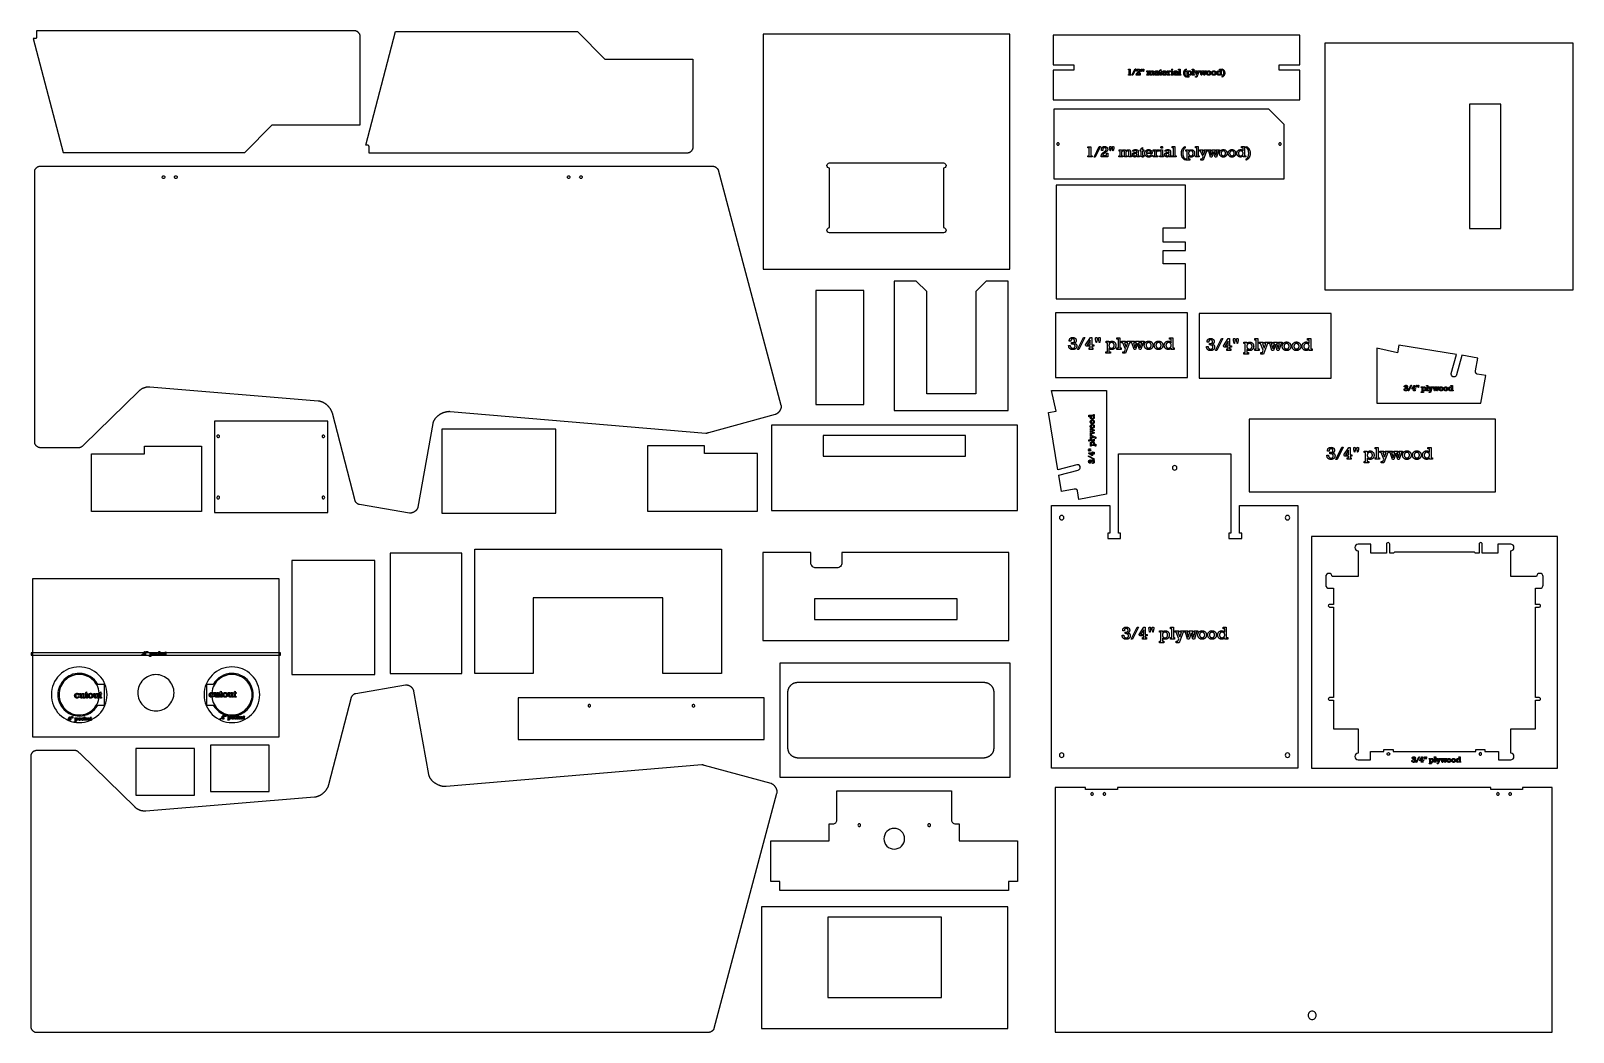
# Model space of a CAD drawing. Extents: x 1 to 150, y 1 to 98.
import ezdxf

# ---------------------------------------------------------------- set-up
doc = ezdxf.new("R2010")
doc.units = 0
doc.layers.add('LAYER_1', color=18, linetype='CONTINUOUS')

msp = doc.modelspace()

# ---------------------------------------------------------------- linework, layer by layer
at = {"layer": 'LAYER_1'}
for points in [[(1.44, 96.96), (1.24, 96.96), (4.11, 85.96), (21.68, 85.96), (24.3, 88.64), (32.8, 88.64), (32.8, 97.21), (32.8, 97.22), (32.8, 97.23), (32.8, 97.24), (32.8, 97.25), (32.8, 97.26), (32.79, 97.27), (32.79, 97.29), (32.79, 97.3), (32.79, 97.31), (32.78, 97.32), (32.78, 97.33), (32.77, 97.34), (32.77, 97.36), (32.76, 97.38), (32.74, 97.41), (32.73, 97.43), (32.72, 97.45), (32.7, 97.47), (32.69, 97.49), (32.67, 97.51), (32.66, 97.53), (32.64, 97.55), (32.62, 97.56), (32.6, 97.58), (32.58, 97.6), (32.56, 97.61), (32.54, 97.63), (32.52, 97.64), (32.5, 97.65), (32.48, 97.66), (32.46, 97.67), (32.43, 97.68), (32.42, 97.69), (32.41, 97.69), (32.4, 97.69), (32.39, 97.7), (32.38, 97.7), (32.37, 97.7), (32.36, 97.7), (32.35, 97.7), (32.33, 97.71), (32.32, 97.71), (32.31, 97.71), (32.3, 97.71), (1.55, 97.71), (1.55, 97.11), (1.55, 97.1), (1.55, 97.08), (1.55, 97.07), (1.54, 97.06), (1.54, 97.04), (1.53, 97.03), (1.53, 97.02), (1.52, 97.01), (1.51, 97), (1.5, 96.99), (1.5, 96.98), (1.49, 96.98), (1.49, 96.98), (1.48, 96.97), (1.48, 96.97), (1.47, 96.97), (1.47, 96.96), (1.46, 96.96), (1.46, 96.96), (1.45, 96.96), (1.44, 96.96)], [(33.56, 86.65), (33.36, 86.65), (36.23, 97.65), (53.8, 97.65), (56.42, 94.96), (64.92, 94.96), (64.92, 86.4), (64.92, 86.39), (64.92, 86.38), (64.92, 86.36), (64.92, 86.35), (64.92, 86.34), (64.91, 86.33), (64.91, 86.32), (64.91, 86.31), (64.91, 86.3), (64.9, 86.29), (64.9, 86.28), (64.89, 86.26), (64.89, 86.24), (64.88, 86.22), (64.86, 86.2), (64.85, 86.18), (64.84, 86.16), (64.82, 86.14), (64.81, 86.12), (64.79, 86.1), (64.78, 86.08), (64.76, 86.06), (64.74, 86.04), (64.72, 86.03), (64.7, 86.01), (64.68, 85.99), (64.66, 85.98), (64.64, 85.97), (64.62, 85.95), (64.6, 85.94), (64.58, 85.93), (64.55, 85.92), (64.54, 85.92), (64.53, 85.92), (64.52, 85.91), (64.51, 85.91), (64.5, 85.91), (64.49, 85.9), (64.48, 85.9), (64.47, 85.9), (64.45, 85.9), (64.44, 85.9), (64.43, 85.9), (64.42, 85.9), (33.67, 85.9), (33.67, 86.5), (33.67, 86.51), (33.67, 86.52), (33.67, 86.54), (33.66, 86.55), (33.66, 86.56), (33.65, 86.57), (33.65, 86.58), (33.64, 86.6), (33.63, 86.61), (33.62, 86.62), (33.62, 86.62), (33.61, 86.63), (33.61, 86.63), (33.6, 86.63), (33.6, 86.64), (33.59, 86.64), (33.59, 86.64), (33.58, 86.64), (33.58, 86.65), (33.57, 86.65), (33.56, 86.65)], [(71.74, 74.7), (95.55, 74.7), (95.55, 97.38), (71.74, 97.38)], [(123.55, 97.29), (99.74, 97.29), (99.74, 94.41), (101.74, 94.41), (101.74, 93.91), (99.74, 93.91), (99.74, 91.04), (123.55, 91.04), (123.55, 93.91), (121.55, 93.91), (121.55, 94.41), (123.55, 94.41)], [(149.96, 72.71), (149.96, 96.52), (125.96, 96.52), (125.96, 72.71)], [(107.08, 93.5), (107.08, 93.94), (107, 93.94), (107, 94.01), (107.16, 94.01), (107.16, 93.5), (107.23, 93.5), (107.23, 93.43), (107, 93.43), (107, 93.5)], [(107.64, 94.03), (107.72, 94.03), (107.42, 93.42), (107.34, 93.42)], [(108.14, 93.64), (108.13, 93.43), (107.75, 93.43), (107.75, 93.44), (107.76, 93.46), (107.76, 93.47), (107.76, 93.49), (107.76, 93.5), (107.77, 93.52), (107.77, 93.53), (107.78, 93.54), (107.78, 93.56), (107.79, 93.57), (107.79, 93.58), (107.8, 93.6), (107.81, 93.61), (107.82, 93.62), (107.83, 93.63), (107.84, 93.64), (107.85, 93.65), (107.86, 93.66), (107.87, 93.67), (107.89, 93.69), (107.9, 93.7), (107.92, 93.71), (107.94, 93.73), (107.96, 93.74), (107.97, 93.75), (107.98, 93.76), (107.99, 93.77), (108, 93.78), (108.01, 93.78), (108.02, 93.79), (108.02, 93.8), (108.03, 93.8), (108.03, 93.81), (108.04, 93.82), (108.04, 93.82), (108.04, 93.83), (108.04, 93.84), (108.04, 93.85), (108.05, 93.85), (108.05, 93.86), (108.05, 93.87), (108.04, 93.88), (108.04, 93.89), (108.04, 93.9), (108.04, 93.91), (108.03, 93.92), (108.03, 93.92), (108.02, 93.93), (108.01, 93.94), (108.01, 93.94), (108, 93.95), (107.99, 93.95), (107.98, 93.95), (107.97, 93.95), (107.96, 93.95), (107.95, 93.96), (107.94, 93.95), (107.92, 93.95), (107.91, 93.95), (107.9, 93.95), (107.9, 93.95), (107.89, 93.94), (107.89, 93.94), (107.89, 93.94), (107.88, 93.94), (107.88, 93.93), (107.87, 93.93), (107.87, 93.93), (107.87, 93.92), (107.87, 93.92), (107.86, 93.91), (107.86, 93.91), (107.86, 93.9), (107.85, 93.89), (107.85, 93.87), (107.85, 93.86), (107.85, 93.84), (107.85, 93.83), (107.85, 93.81), (107.85, 93.8), (107.77, 93.8), (107.77, 93.82), (107.77, 93.83), (107.77, 93.84), (107.77, 93.86), (107.77, 93.87), (107.77, 93.88), (107.78, 93.89), (107.78, 93.9), (107.78, 93.91), (107.78, 93.92), (107.79, 93.92), (107.79, 93.93), (107.79, 93.94), (107.8, 93.95), (107.8, 93.96), (107.81, 93.96), (107.81, 93.97), (107.82, 93.98), (107.83, 93.98), (107.83, 93.99), (107.84, 93.99), (107.85, 94), (107.85, 94), (107.86, 94.01), (107.87, 94.01), (107.88, 94.01), (107.89, 94.02), (107.9, 94.02), (107.91, 94.02), (107.92, 94.02), (107.93, 94.02), (107.94, 94.02), (107.95, 94.02), (107.96, 94.02), (107.97, 94.02), (107.98, 94.02), (107.99, 94.02), (108, 94.02), (108.01, 94.02), (108.02, 94.02), (108.03, 94.01), (108.03, 94.01), (108.04, 94.01), (108.05, 94), (108.06, 94), (108.06, 93.99), (108.07, 93.99), (108.08, 93.98), (108.08, 93.98), (108.09, 93.97), (108.09, 93.97), (108.1, 93.96), (108.1, 93.95), (108.11, 93.95), (108.11, 93.94), (108.11, 93.93), (108.12, 93.93), (108.12, 93.92), (108.12, 93.91), (108.13, 93.91), (108.13, 93.9), (108.13, 93.89), (108.13, 93.88), (108.13, 93.87), (108.13, 93.87), (108.13, 93.85), (108.13, 93.84), (108.13, 93.83), (108.12, 93.81), (108.12, 93.8), (108.11, 93.79), (108.11, 93.78), (108.1, 93.77), (108.09, 93.76), (108.08, 93.75), (108.07, 93.74), (108.05, 93.72), (108.04, 93.71), (108.02, 93.7), (108, 93.68), (107.98, 93.67), (107.96, 93.65), (107.94, 93.64), (107.93, 93.63), (107.91, 93.61), (107.9, 93.6), (107.89, 93.59), (107.88, 93.58), (107.87, 93.57), (107.86, 93.56), (107.86, 93.55), (107.85, 93.54), (107.85, 93.53), (107.85, 93.53), (107.84, 93.52), (107.84, 93.51), (107.84, 93.5), (108.06, 93.5), (108.06, 93.64)], [(108.28, 93.78), (108.25, 93.9), (108.25, 93.93), (108.25, 93.95), (108.25, 93.96), (108.24, 93.97), (108.25, 93.98), (108.25, 93.98), (108.25, 93.99), (108.25, 94), (108.25, 94), (108.25, 94), (108.25, 94.01), (108.26, 94.01), (108.26, 94.01), (108.26, 94.02), (108.26, 94.02), (108.27, 94.02), (108.27, 94.02), (108.28, 94.02), (108.28, 94.02), (108.29, 94.02), (108.29, 94.02), (108.29, 94.02), (108.3, 94.02), (108.3, 94.02), (108.31, 94.02), (108.31, 94.02), (108.31, 94.02), (108.32, 94.01), (108.32, 94.01), (108.32, 94.01), (108.32, 94), (108.33, 94), (108.33, 93.99), (108.33, 93.99), (108.33, 93.98), (108.33, 93.98), (108.33, 93.97), (108.33, 93.95), (108.32, 93.93), (108.32, 93.9), (108.3, 93.78)], [(108.43, 93.78), (108.41, 93.9), (108.4, 93.93), (108.4, 93.95), (108.4, 93.96), (108.4, 93.97), (108.4, 93.98), (108.4, 93.99), (108.4, 93.99), (108.4, 94), (108.4, 94), (108.41, 94), (108.41, 94.01), (108.41, 94.01), (108.41, 94.01), (108.42, 94.02), (108.42, 94.02), (108.42, 94.02), (108.43, 94.02), (108.43, 94.02), (108.44, 94.02), (108.44, 94.02), (108.45, 94.02), (108.45, 94.02), (108.46, 94.02), (108.46, 94.02), (108.46, 94.02), (108.47, 94.02), (108.47, 94.01), (108.47, 94.01), (108.48, 94.01), (108.48, 94), (108.48, 94), (108.48, 94), (108.48, 93.99), (108.48, 93.99), (108.48, 93.98), (108.48, 93.98), (108.48, 93.96), (108.48, 93.94), (108.48, 93.92), (108.48, 93.9), (108.45, 93.78)], [(108.85, 93.5), (108.85, 93.76), (108.78, 93.76), (108.78, 93.84), (108.93, 93.84), (108.93, 93.78), (108.94, 93.79), (108.95, 93.8), (108.96, 93.8), (108.97, 93.81), (108.98, 93.82), (108.99, 93.82), (109, 93.82), (109.01, 93.83), (109.01, 93.83), (109.02, 93.83), (109.03, 93.84), (109.04, 93.84), (109.05, 93.84), (109.06, 93.84), (109.07, 93.84), (109.08, 93.84), (109.08, 93.84), (109.09, 93.84), (109.1, 93.84), (109.11, 93.84), (109.12, 93.84), (109.12, 93.83), (109.13, 93.83), (109.13, 93.83), (109.14, 93.82), (109.15, 93.82), (109.15, 93.81), (109.16, 93.81), (109.16, 93.8), (109.16, 93.79), (109.17, 93.79), (109.17, 93.78), (109.18, 93.79), (109.19, 93.79), (109.2, 93.8), (109.21, 93.81), (109.22, 93.81), (109.23, 93.82), (109.24, 93.82), (109.25, 93.83), (109.26, 93.83), (109.27, 93.83), (109.28, 93.84), (109.29, 93.84), (109.29, 93.84), (109.3, 93.84), (109.31, 93.84), (109.32, 93.84), (109.33, 93.84), (109.34, 93.84), (109.35, 93.84), (109.36, 93.84), (109.37, 93.84), (109.37, 93.83), (109.38, 93.83), (109.39, 93.83), (109.39, 93.82), (109.4, 93.82), (109.4, 93.81), (109.41, 93.81), (109.41, 93.8), (109.42, 93.79), (109.42, 93.79), (109.42, 93.78), (109.42, 93.77), (109.42, 93.77), (109.43, 93.76), (109.43, 93.75), (109.43, 93.74), (109.43, 93.73), (109.43, 93.7), (109.43, 93.5), (109.5, 93.5), (109.5, 93.43), (109.35, 93.43), (109.35, 93.69), (109.35, 93.7), (109.35, 93.72), (109.35, 93.73), (109.35, 93.74), (109.35, 93.74), (109.34, 93.74), (109.34, 93.75), (109.34, 93.75), (109.34, 93.75), (109.34, 93.76), (109.33, 93.76), (109.33, 93.76), (109.33, 93.76), (109.32, 93.77), (109.32, 93.77), (109.32, 93.77), (109.31, 93.77), (109.31, 93.77), (109.3, 93.77), (109.3, 93.77), (109.29, 93.77), (109.29, 93.77), (109.28, 93.77), (109.27, 93.77), (109.27, 93.77), (109.26, 93.76), (109.25, 93.76), (109.24, 93.76), (109.24, 93.75), (109.23, 93.75), (109.21, 93.74), (109.2, 93.73), (109.18, 93.72), (109.18, 93.5), (109.25, 93.5), (109.25, 93.43), (109.1, 93.43), (109.1, 93.69), (109.1, 93.7), (109.1, 93.71), (109.1, 93.72), (109.1, 93.73), (109.1, 93.74), (109.1, 93.74), (109.09, 93.75), (109.09, 93.75), (109.09, 93.76), (109.08, 93.76), (109.08, 93.76), (109.07, 93.77), (109.07, 93.77), (109.06, 93.77), (109.06, 93.77), (109.05, 93.77), (109.04, 93.77), (109.04, 93.77), (109.03, 93.77), (109.03, 93.77), (109.02, 93.77), (109.01, 93.76), (109.01, 93.76), (109, 93.76), (108.98, 93.75), (108.97, 93.74), (108.95, 93.73), (108.93, 93.72), (108.93, 93.5), (109.01, 93.5), (109.01, 93.43), (108.78, 93.43), (108.78, 93.5)], [(109.96, 93.5), (109.96, 93.43), (109.81, 93.43), (109.81, 93.48), (109.81, 93.47), (109.8, 93.46), (109.79, 93.46), (109.78, 93.45), (109.78, 93.45), (109.77, 93.44), (109.76, 93.44), (109.75, 93.43), (109.74, 93.43), (109.74, 93.43), (109.73, 93.43), (109.72, 93.42), (109.71, 93.42), (109.7, 93.42), (109.69, 93.42), (109.68, 93.42), (109.67, 93.42), (109.66, 93.42), (109.65, 93.42), (109.64, 93.43), (109.64, 93.43), (109.63, 93.43), (109.63, 93.43), (109.62, 93.43), (109.61, 93.44), (109.61, 93.44), (109.6, 93.45), (109.59, 93.46), (109.58, 93.46), (109.58, 93.47), (109.57, 93.47), (109.57, 93.48), (109.57, 93.48), (109.56, 93.49), (109.56, 93.49), (109.56, 93.5), (109.55, 93.5), (109.55, 93.51), (109.55, 93.52), (109.55, 93.52), (109.55, 93.53), (109.55, 93.54), (109.55, 93.54), (109.55, 93.55), (109.55, 93.56), (109.55, 93.56), (109.55, 93.57), (109.55, 93.58), (109.55, 93.58), (109.55, 93.59), (109.55, 93.6), (109.56, 93.6), (109.56, 93.61), (109.56, 93.61), (109.57, 93.62), (109.57, 93.62), (109.58, 93.63), (109.58, 93.63), (109.58, 93.64), (109.59, 93.64), (109.6, 93.65), (109.6, 93.65), (109.61, 93.66), (109.61, 93.66), (109.62, 93.66), (109.63, 93.67), (109.63, 93.67), (109.64, 93.67), (109.64, 93.67), (109.65, 93.68), (109.66, 93.68), (109.67, 93.68), (109.67, 93.68), (109.68, 93.68), (109.7, 93.68), (109.71, 93.68), (109.72, 93.68), (109.74, 93.68), (109.75, 93.67), (109.77, 93.67), (109.78, 93.66), (109.79, 93.66), (109.81, 93.65), (109.81, 93.69), (109.81, 93.7), (109.81, 93.72), (109.8, 93.73), (109.8, 93.74), (109.8, 93.74), (109.8, 93.74), (109.79, 93.75), (109.79, 93.75), (109.79, 93.76), (109.78, 93.76), (109.78, 93.76), (109.77, 93.77), (109.77, 93.77), (109.76, 93.77), (109.75, 93.77), (109.75, 93.78), (109.74, 93.78), (109.73, 93.78), (109.72, 93.78), (109.72, 93.78), (109.71, 93.78), (109.7, 93.78), (109.69, 93.78), (109.69, 93.78), (109.68, 93.78), (109.68, 93.77), (109.67, 93.77), (109.66, 93.77), (109.66, 93.76), (109.65, 93.76), (109.65, 93.76), (109.64, 93.75), (109.64, 93.75), (109.64, 93.74), (109.63, 93.74), (109.63, 93.73), (109.55, 93.75), (109.56, 93.76), (109.57, 93.77), (109.57, 93.78), (109.58, 93.79), (109.59, 93.8), (109.6, 93.81), (109.61, 93.82), (109.62, 93.82), (109.63, 93.83), (109.64, 93.83), (109.66, 93.84), (109.67, 93.84), (109.68, 93.84), (109.7, 93.85), (109.71, 93.85), (109.73, 93.85), (109.74, 93.85), (109.75, 93.85), (109.76, 93.85), (109.77, 93.84), (109.78, 93.84), (109.79, 93.84), (109.8, 93.84), (109.81, 93.84), (109.82, 93.83), (109.82, 93.83), (109.83, 93.83), (109.84, 93.82), (109.84, 93.82), (109.85, 93.81), (109.85, 93.81), (109.86, 93.8), (109.86, 93.8), (109.87, 93.79), (109.87, 93.79), (109.87, 93.78), (109.87, 93.78), (109.88, 93.77), (109.88, 93.77), (109.88, 93.76), (109.88, 93.75), (109.88, 93.75), (109.88, 93.73), (109.89, 93.71), (109.89, 93.69), (109.89, 93.5)], [(109.99, 93.76), (109.99, 93.84), (110.05, 93.84), (110.05, 93.9), (110.13, 93.97), (110.13, 93.84), (110.2, 93.84), (110.2, 93.76), (110.13, 93.76), (110.13, 93.57), (110.13, 93.54), (110.13, 93.53), (110.13, 93.52), (110.13, 93.52), (110.13, 93.51), (110.13, 93.51), (110.13, 93.5), (110.13, 93.5), (110.14, 93.5), (110.14, 93.5), (110.14, 93.5), (110.15, 93.5), (110.15, 93.5), (110.16, 93.5), (110.17, 93.5), (110.18, 93.5), (110.19, 93.5), (110.2, 93.5), (110.2, 93.43), (110.19, 93.43), (110.19, 93.43), (110.18, 93.42), (110.17, 93.42), (110.16, 93.42), (110.16, 93.42), (110.15, 93.42), (110.14, 93.42), (110.13, 93.42), (110.12, 93.42), (110.11, 93.42), (110.11, 93.42), (110.1, 93.43), (110.09, 93.43), (110.09, 93.43), (110.08, 93.44), (110.07, 93.44), (110.07, 93.45), (110.07, 93.45), (110.06, 93.45), (110.06, 93.46), (110.06, 93.47), (110.05, 93.47), (110.05, 93.48), (110.05, 93.48), (110.05, 93.49), (110.05, 93.51), (110.05, 93.53), (110.05, 93.56), (110.05, 93.76)], [(110.69, 93.61), (110.35, 93.61), (110.35, 93.6), (110.35, 93.58), (110.36, 93.57), (110.36, 93.56), (110.37, 93.55), (110.38, 93.54), (110.38, 93.53), (110.39, 93.52), (110.4, 93.52), (110.4, 93.51), (110.41, 93.51), (110.41, 93.5), (110.42, 93.5), (110.42, 93.5), (110.43, 93.5), (110.43, 93.49), (110.44, 93.49), (110.45, 93.49), (110.45, 93.49), (110.46, 93.49), (110.47, 93.49), (110.49, 93.48), (110.5, 93.48), (110.51, 93.49), (110.52, 93.49), (110.53, 93.49), (110.54, 93.49), (110.55, 93.49), (110.55, 93.5), (110.56, 93.5), (110.57, 93.51), (110.58, 93.51), (110.59, 93.52), (110.59, 93.52), (110.6, 93.53), (110.61, 93.54), (110.61, 93.54), (110.62, 93.55), (110.69, 93.52), (110.68, 93.51), (110.67, 93.5), (110.66, 93.48), (110.65, 93.47), (110.64, 93.46), (110.63, 93.46), (110.62, 93.45), (110.6, 93.44), (110.59, 93.44), (110.57, 93.43), (110.56, 93.43), (110.54, 93.42), (110.53, 93.42), (110.52, 93.42), (110.5, 93.42), (110.49, 93.42), (110.47, 93.42), (110.46, 93.42), (110.45, 93.42), (110.44, 93.42), (110.43, 93.42), (110.42, 93.42), (110.41, 93.43), (110.4, 93.43), (110.39, 93.43), (110.38, 93.44), (110.37, 93.44), (110.36, 93.45), (110.35, 93.45), (110.34, 93.46), (110.33, 93.47), (110.33, 93.47), (110.32, 93.48), (110.31, 93.49), (110.3, 93.5), (110.3, 93.51), (110.29, 93.51), (110.28, 93.52), (110.28, 93.53), (110.28, 93.54), (110.27, 93.55), (110.27, 93.56), (110.27, 93.57), (110.26, 93.58), (110.26, 93.6), (110.26, 93.61), (110.26, 93.62), (110.26, 93.63), (110.26, 93.64), (110.26, 93.65), (110.26, 93.67), (110.26, 93.68), (110.27, 93.69), (110.27, 93.7), (110.27, 93.71), (110.27, 93.72), (110.28, 93.73), (110.28, 93.74), (110.29, 93.75), (110.3, 93.75), (110.3, 93.76), (110.31, 93.77), (110.32, 93.78), (110.32, 93.79), (110.33, 93.79), (110.34, 93.8), (110.35, 93.81), (110.36, 93.81), (110.37, 93.82), (110.37, 93.82), (110.38, 93.83), (110.39, 93.83), (110.4, 93.84), (110.41, 93.84), (110.42, 93.84), (110.43, 93.84), (110.44, 93.85), (110.45, 93.85), (110.46, 93.85), (110.47, 93.85), (110.48, 93.85), (110.49, 93.85), (110.5, 93.85), (110.51, 93.84), (110.52, 93.84), (110.53, 93.84), (110.54, 93.84), (110.55, 93.83), (110.56, 93.83), (110.57, 93.82), (110.58, 93.82), (110.59, 93.81), (110.6, 93.81), (110.61, 93.8), (110.61, 93.8), (110.62, 93.79), (110.63, 93.78), (110.64, 93.77), (110.65, 93.76), (110.65, 93.76), (110.66, 93.75), (110.66, 93.74), (110.67, 93.73), (110.67, 93.71), (110.68, 93.7), (110.68, 93.69), (110.68, 93.68), (110.69, 93.67), (110.69, 93.65), (110.69, 93.64), (110.69, 93.63)], [(110.83, 93.5), (110.83, 93.76), (110.74, 93.76), (110.74, 93.84), (110.89, 93.84), (110.89, 93.74), (110.89, 93.75), (110.9, 93.76), (110.9, 93.77), (110.91, 93.78), (110.91, 93.78), (110.92, 93.79), (110.92, 93.8), (110.93, 93.8), (110.93, 93.81), (110.94, 93.81), (110.95, 93.82), (110.95, 93.82), (110.96, 93.83), (110.96, 93.83), (110.97, 93.83), (110.98, 93.84), (110.99, 93.84), (110.99, 93.84), (111, 93.84), (111.01, 93.84), (111.03, 93.84), (111.05, 93.84), (111.07, 93.84), (111.07, 93.76), (111.06, 93.76), (111.04, 93.76), (111.03, 93.76), (111.02, 93.76), (111, 93.76), (110.99, 93.76), (110.98, 93.75), (110.97, 93.75), (110.97, 93.75), (110.96, 93.75), (110.95, 93.74), (110.94, 93.74), (110.94, 93.73), (110.93, 93.73), (110.93, 93.72), (110.92, 93.71), (110.92, 93.7), (110.92, 93.7), (110.91, 93.69), (110.91, 93.67), (110.91, 93.66), (110.91, 93.64), (110.91, 93.63), (110.91, 93.61), (110.91, 93.59), (110.91, 93.5), (110.99, 93.5), (110.99, 93.43), (110.74, 93.43), (110.74, 93.5)], [(111.18, 93.98), (111.18, 93.98), (111.18, 93.98), (111.18, 93.99), (111.19, 93.99), (111.19, 94), (111.19, 94), (111.19, 94.01), (111.2, 94.01), (111.2, 94.01), (111.2, 94.02), (111.21, 94.02), (111.21, 94.02), (111.22, 94.02), (111.22, 94.02), (111.23, 94.02), (111.23, 94.02), (111.24, 94.02), (111.24, 94.02), (111.25, 94.02), (111.25, 94.02), (111.25, 94.02), (111.26, 94.02), (111.26, 94.01), (111.27, 94.01), (111.27, 94.01), (111.27, 94), (111.27, 94), (111.28, 93.99), (111.28, 93.99), (111.28, 93.99), (111.28, 93.98), (111.28, 93.98), (111.28, 93.97), (111.28, 93.97), (111.28, 93.96), (111.28, 93.96), (111.27, 93.95), (111.27, 93.95), (111.27, 93.94), (111.27, 93.94), (111.26, 93.94), (111.26, 93.93), (111.25, 93.93), (111.25, 93.93), (111.25, 93.93), (111.24, 93.93), (111.24, 93.93), (111.23, 93.93), (111.23, 93.93), (111.22, 93.93), (111.22, 93.93), (111.21, 93.93), (111.21, 93.93), (111.2, 93.94), (111.2, 93.94), (111.2, 93.94), (111.19, 93.95), (111.19, 93.95), (111.19, 93.95), (111.19, 93.96), (111.18, 93.96), (111.18, 93.97), (111.18, 93.97)], [(111.8, 93.5), (111.8, 93.43), (111.66, 93.43), (111.66, 93.48), (111.66, 93.47), (111.65, 93.46), (111.64, 93.46), (111.63, 93.45), (111.63, 93.45), (111.62, 93.44), (111.61, 93.44), (111.6, 93.43), (111.59, 93.43), (111.59, 93.43), (111.58, 93.43), (111.57, 93.42), (111.56, 93.42), (111.55, 93.42), (111.54, 93.42), (111.53, 93.42), (111.52, 93.42), (111.51, 93.42), (111.5, 93.42), (111.49, 93.43), (111.49, 93.43), (111.48, 93.43), (111.48, 93.43), (111.47, 93.43), (111.46, 93.44), (111.46, 93.44), (111.45, 93.45), (111.44, 93.46), (111.43, 93.46), (111.43, 93.47), (111.42, 93.47), (111.42, 93.48), (111.41, 93.48), (111.41, 93.49), (111.41, 93.49), (111.41, 93.5), (111.4, 93.5), (111.4, 93.51), (111.4, 93.52), (111.4, 93.52), (111.4, 93.53), (111.4, 93.54), (111.4, 93.54), (111.39, 93.55), (111.4, 93.56), (111.4, 93.56), (111.4, 93.57), (111.4, 93.58), (111.4, 93.58), (111.4, 93.59), (111.4, 93.6), (111.41, 93.6), (111.41, 93.61), (111.41, 93.61), (111.42, 93.62), (111.42, 93.62), (111.42, 93.63), (111.43, 93.63), (111.43, 93.64), (111.44, 93.64), (111.44, 93.65), (111.45, 93.65), (111.46, 93.66), (111.46, 93.66), (111.47, 93.66), (111.47, 93.67), (111.48, 93.67), (111.49, 93.67), (111.49, 93.67), (111.5, 93.68), (111.51, 93.68), (111.51, 93.68), (111.52, 93.68), (111.53, 93.68), (111.54, 93.68), (111.56, 93.68), (111.57, 93.68), (111.59, 93.68), (111.6, 93.67), (111.61, 93.67), (111.63, 93.66), (111.64, 93.66), (111.66, 93.65), (111.66, 93.69), (111.66, 93.7), (111.65, 93.72), (111.65, 93.73), (111.65, 93.74), (111.65, 93.74), (111.65, 93.74), (111.64, 93.75), (111.64, 93.75), (111.64, 93.76), (111.63, 93.76), (111.63, 93.76), (111.62, 93.77), (111.62, 93.77), (111.61, 93.77), (111.6, 93.77), (111.6, 93.78), (111.59, 93.78), (111.58, 93.78), (111.57, 93.78), (111.56, 93.78), (111.56, 93.78), (111.55, 93.78), (111.54, 93.78), (111.54, 93.78), (111.53, 93.78), (111.52, 93.77), (111.52, 93.77), (111.51, 93.77), (111.51, 93.76), (111.5, 93.76), (111.5, 93.76), (111.49, 93.75), (111.49, 93.75), (111.48, 93.74), (111.48, 93.74), (111.48, 93.73), (111.4, 93.75), (111.41, 93.76), (111.41, 93.77), (111.42, 93.78), (111.43, 93.79), (111.44, 93.8), (111.45, 93.81), (111.46, 93.82), (111.47, 93.82), (111.48, 93.83), (111.49, 93.83), (111.51, 93.84), (111.52, 93.84), (111.53, 93.84), (111.55, 93.85), (111.56, 93.85), (111.58, 93.85), (111.59, 93.85), (111.6, 93.85), (111.61, 93.85), (111.62, 93.84), (111.63, 93.84), (111.64, 93.84), (111.65, 93.84), (111.66, 93.84), (111.67, 93.83), (111.67, 93.83), (111.68, 93.83), (111.69, 93.82), (111.69, 93.82), (111.7, 93.81), (111.7, 93.81), (111.71, 93.8), (111.71, 93.8), (111.71, 93.79), (111.72, 93.79), (111.72, 93.78), (111.72, 93.78), (111.73, 93.77), (111.73, 93.77), (111.73, 93.76), (111.73, 93.75), (111.73, 93.75), (111.73, 93.73), (111.73, 93.71), (111.73, 93.69), (111.73, 93.5)], [(111.9, 93.5), (111.9, 93.94), (111.83, 93.94), (111.83, 94.02), (111.99, 94.02), (111.99, 93.5), (112.05, 93.5), (112.05, 93.43), (111.83, 93.43), (111.83, 93.5)], [(112.58, 94.03), (112.58, 93.96), (112.57, 93.95), (112.56, 93.95), (112.55, 93.94), (112.54, 93.93), (112.53, 93.92), (112.52, 93.91), (112.51, 93.9), (112.5, 93.88), (112.49, 93.87), (112.49, 93.86), (112.48, 93.85), (112.47, 93.83), (112.47, 93.82), (112.46, 93.8), (112.46, 93.79), (112.45, 93.78), (112.45, 93.76), (112.45, 93.75), (112.45, 93.73), (112.44, 93.71), (112.44, 93.69), (112.44, 93.67), (112.44, 93.65), (112.44, 93.63), (112.44, 93.61), (112.44, 93.59), (112.44, 93.56), (112.44, 93.54), (112.45, 93.52), (112.45, 93.51), (112.45, 93.49), (112.46, 93.47), (112.46, 93.46), (112.47, 93.45), (112.47, 93.43), (112.48, 93.42), (112.48, 93.41), (112.49, 93.4), (112.5, 93.38), (112.51, 93.37), (112.52, 93.36), (112.53, 93.35), (112.53, 93.34), (112.54, 93.33), (112.55, 93.33), (112.56, 93.32), (112.57, 93.31), (112.58, 93.3), (112.58, 93.24), (112.57, 93.24), (112.56, 93.25), (112.55, 93.25), (112.54, 93.26), (112.53, 93.27), (112.52, 93.27), (112.51, 93.28), (112.5, 93.29), (112.49, 93.3), (112.48, 93.31), (112.47, 93.32), (112.46, 93.33), (112.45, 93.34), (112.44, 93.35), (112.43, 93.36), (112.43, 93.38), (112.42, 93.39), (112.41, 93.4), (112.4, 93.42), (112.39, 93.43), (112.39, 93.44), (112.38, 93.46), (112.38, 93.47), (112.37, 93.49), (112.37, 93.51), (112.36, 93.52), (112.36, 93.54), (112.36, 93.56), (112.36, 93.58), (112.36, 93.59), (112.35, 93.61), (112.35, 93.63), (112.35, 93.65), (112.36, 93.67), (112.36, 93.68), (112.36, 93.7), (112.36, 93.72), (112.36, 93.73), (112.37, 93.75), (112.37, 93.76), (112.37, 93.78), (112.38, 93.79), (112.38, 93.81), (112.39, 93.82), (112.4, 93.84), (112.4, 93.85), (112.41, 93.86), (112.42, 93.88), (112.42, 93.89), (112.43, 93.9), (112.44, 93.91), (112.45, 93.93), (112.46, 93.94), (112.47, 93.95), (112.48, 93.96), (112.49, 93.97), (112.5, 93.98), (112.51, 93.98), (112.52, 93.99), (112.53, 94), (112.55, 94.01), (112.56, 94.01), (112.57, 94.02)], [(112.69, 93.32), (112.69, 93.76), (112.62, 93.76), (112.62, 93.84), (112.77, 93.84), (112.77, 93.77), (112.78, 93.78), (112.79, 93.79), (112.79, 93.8), (112.8, 93.8), (112.81, 93.81), (112.82, 93.82), (112.83, 93.82), (112.84, 93.83), (112.85, 93.83), (112.86, 93.83), (112.86, 93.84), (112.87, 93.84), (112.88, 93.84), (112.89, 93.84), (112.91, 93.84), (112.92, 93.84), (112.93, 93.84), (112.94, 93.84), (112.95, 93.84), (112.96, 93.84), (112.97, 93.84), (112.98, 93.83), (112.99, 93.83), (112.99, 93.83), (113, 93.82), (113.01, 93.82), (113.02, 93.81), (113.03, 93.81), (113.04, 93.8), (113.04, 93.8), (113.05, 93.79), (113.06, 93.78), (113.07, 93.78), (113.07, 93.77), (113.08, 93.76), (113.08, 93.75), (113.09, 93.74), (113.09, 93.73), (113.1, 93.72), (113.1, 93.72), (113.1, 93.71), (113.11, 93.7), (113.11, 93.69), (113.11, 93.67), (113.11, 93.66), (113.11, 93.65), (113.11, 93.64), (113.11, 93.63), (113.11, 93.62), (113.11, 93.61), (113.11, 93.59), (113.11, 93.58), (113.11, 93.57), (113.11, 93.56), (113.1, 93.55), (113.1, 93.54), (113.1, 93.53), (113.09, 93.52), (113.09, 93.51), (113.08, 93.5), (113.07, 93.5), (113.07, 93.49), (113.06, 93.48), (113.05, 93.47), (113.05, 93.47), (113.04, 93.46), (113.03, 93.45), (113.02, 93.45), (113.01, 93.44), (113.01, 93.44), (113, 93.43), (112.99, 93.43), (112.98, 93.43), (112.97, 93.42), (112.96, 93.42), (112.95, 93.42), (112.94, 93.42), (112.93, 93.42), (112.92, 93.42), (112.91, 93.42), (112.9, 93.42), (112.89, 93.42), (112.88, 93.42), (112.87, 93.42), (112.87, 93.42), (112.86, 93.42), (112.85, 93.43), (112.84, 93.43), (112.83, 93.44), (112.82, 93.44), (112.81, 93.44), (112.8, 93.45), (112.79, 93.46), (112.79, 93.46), (112.78, 93.47), (112.77, 93.48), (112.77, 93.32), (112.85, 93.32), (112.85, 93.24), (112.62, 93.24), (112.62, 93.32)], [(113.24, 93.5), (113.24, 93.94), (113.17, 93.94), (113.17, 94.02), (113.32, 94.02), (113.32, 93.5), (113.38, 93.5), (113.38, 93.43), (113.17, 93.43), (113.17, 93.5)], [(114.54, 93.63), (114.54, 93.64), (114.54, 93.65), (114.55, 93.67), (114.55, 93.68), (114.55, 93.69), (114.55, 93.7), (114.56, 93.71), (114.56, 93.72), (114.56, 93.73), (114.57, 93.74), (114.57, 93.75), (114.58, 93.75), (114.59, 93.76), (114.59, 93.77), (114.6, 93.78), (114.61, 93.79), (114.61, 93.79), (114.62, 93.8), (114.63, 93.81), (114.64, 93.81), (114.65, 93.82), (114.66, 93.82), (114.67, 93.83), (114.68, 93.83), (114.69, 93.84), (114.7, 93.84), (114.71, 93.84), (114.72, 93.84), (114.73, 93.85), (114.74, 93.85), (114.75, 93.85), (114.76, 93.85), (114.77, 93.85), (114.78, 93.85), (114.79, 93.85), (114.8, 93.84), (114.81, 93.84), (114.82, 93.84), (114.83, 93.84), (114.84, 93.83), (114.85, 93.83), (114.86, 93.82), (114.87, 93.82), (114.88, 93.81), (114.89, 93.81), (114.89, 93.8), (114.9, 93.8), (114.91, 93.79), (114.92, 93.78), (114.93, 93.77), (114.93, 93.76), (114.94, 93.76), (114.94, 93.75), (114.95, 93.74), (114.95, 93.73), (114.96, 93.72), (114.96, 93.71), (114.97, 93.7), (114.97, 93.69), (114.97, 93.68), (114.97, 93.67), (114.97, 93.66), (114.97, 93.64), (114.97, 93.63), (114.97, 93.62), (114.97, 93.61), (114.97, 93.6), (114.97, 93.59), (114.97, 93.58), (114.97, 93.56), (114.96, 93.55), (114.96, 93.54), (114.95, 93.53), (114.95, 93.53), (114.94, 93.52), (114.94, 93.51), (114.93, 93.5), (114.93, 93.49), (114.92, 93.48), (114.91, 93.48), (114.9, 93.47), (114.89, 93.46), (114.89, 93.45), (114.88, 93.45), (114.87, 93.44), (114.86, 93.44), (114.85, 93.43), (114.84, 93.43), (114.83, 93.43), (114.82, 93.42), (114.81, 93.42), (114.8, 93.42), (114.79, 93.42), (114.78, 93.42), (114.77, 93.42), (114.76, 93.42), (114.75, 93.42), (114.74, 93.42), (114.73, 93.42), (114.72, 93.42), (114.7, 93.42), (114.69, 93.42), (114.68, 93.43), (114.68, 93.43), (114.67, 93.43), (114.66, 93.44), (114.65, 93.44), (114.64, 93.45), (114.63, 93.46), (114.62, 93.46), (114.61, 93.47), (114.61, 93.48), (114.6, 93.48), (114.59, 93.49), (114.58, 93.5), (114.58, 93.51), (114.57, 93.52), (114.57, 93.53), (114.56, 93.54), (114.56, 93.55), (114.56, 93.56), (114.55, 93.57), (114.55, 93.58), (114.55, 93.59), (114.55, 93.6), (114.54, 93.61), (114.54, 93.62)], [(115.04, 93.63), (115.04, 93.64), (115.04, 93.65), (115.04, 93.67), (115.04, 93.68), (115.05, 93.69), (115.05, 93.7), (115.05, 93.71), (115.06, 93.72), (115.06, 93.73), (115.06, 93.74), (115.07, 93.75), (115.08, 93.75), (115.08, 93.76), (115.09, 93.77), (115.1, 93.78), (115.1, 93.79), (115.11, 93.79), (115.12, 93.8), (115.13, 93.81), (115.14, 93.81), (115.14, 93.82), (115.15, 93.82), (115.16, 93.83), (115.17, 93.83), (115.18, 93.84), (115.19, 93.84), (115.2, 93.84), (115.21, 93.84), (115.22, 93.85), (115.23, 93.85), (115.24, 93.85), (115.26, 93.85), (115.27, 93.85), (115.28, 93.85), (115.29, 93.85), (115.3, 93.84), (115.31, 93.84), (115.32, 93.84), (115.33, 93.84), (115.34, 93.83), (115.35, 93.83), (115.36, 93.82), (115.37, 93.82), (115.37, 93.81), (115.38, 93.81), (115.39, 93.8), (115.4, 93.8), (115.41, 93.79), (115.42, 93.78), (115.42, 93.77), (115.43, 93.76), (115.44, 93.76), (115.44, 93.75), (115.45, 93.74), (115.45, 93.73), (115.45, 93.72), (115.46, 93.71), (115.46, 93.7), (115.46, 93.69), (115.47, 93.68), (115.47, 93.67), (115.47, 93.66), (115.47, 93.64), (115.47, 93.63), (115.47, 93.62), (115.47, 93.61), (115.47, 93.6), (115.47, 93.59), (115.46, 93.58), (115.46, 93.56), (115.46, 93.55), (115.45, 93.54), (115.45, 93.53), (115.45, 93.53), (115.44, 93.52), (115.44, 93.51), (115.43, 93.5), (115.42, 93.49), (115.42, 93.48), (115.41, 93.48), (115.4, 93.47), (115.39, 93.46), (115.38, 93.45), (115.37, 93.45), (115.37, 93.44), (115.36, 93.44), (115.35, 93.43), (115.34, 93.43), (115.33, 93.43), (115.32, 93.42), (115.31, 93.42), (115.3, 93.42), (115.29, 93.42), (115.28, 93.42), (115.27, 93.42), (115.26, 93.42), (115.24, 93.42), (115.23, 93.42), (115.22, 93.42), (115.21, 93.42), (115.2, 93.42), (115.19, 93.42), (115.18, 93.43), (115.17, 93.43), (115.16, 93.43), (115.15, 93.44), (115.14, 93.44), (115.14, 93.45), (115.13, 93.46), (115.12, 93.46), (115.11, 93.47), (115.1, 93.48), (115.09, 93.48), (115.09, 93.49), (115.08, 93.5), (115.08, 93.51), (115.07, 93.52), (115.06, 93.53), (115.06, 93.54), (115.06, 93.55), (115.05, 93.56), (115.05, 93.57), (115.05, 93.58), (115.04, 93.59), (115.04, 93.6), (115.04, 93.61), (115.04, 93.62)], [(116.04, 93.5), (116.04, 93.43), (115.89, 93.43), (115.89, 93.49), (115.88, 93.48), (115.87, 93.47), (115.87, 93.46), (115.86, 93.46), (115.85, 93.45), (115.84, 93.45), (115.83, 93.44), (115.82, 93.44), (115.81, 93.43), (115.8, 93.43), (115.79, 93.43), (115.78, 93.42), (115.77, 93.42), (115.76, 93.42), (115.75, 93.42), (115.74, 93.42), (115.73, 93.42), (115.72, 93.42), (115.71, 93.42), (115.7, 93.42), (115.69, 93.43), (115.69, 93.43), (115.68, 93.43), (115.67, 93.43), (115.66, 93.44), (115.65, 93.44), (115.64, 93.45), (115.63, 93.45), (115.63, 93.46), (115.62, 93.46), (115.61, 93.47), (115.6, 93.47), (115.59, 93.48), (115.59, 93.49), (115.58, 93.5), (115.58, 93.51), (115.57, 93.51), (115.57, 93.52), (115.56, 93.53), (115.56, 93.54), (115.55, 93.55), (115.55, 93.56), (115.55, 93.57), (115.55, 93.58), (115.54, 93.59), (115.54, 93.61), (115.54, 93.62), (115.54, 93.63), (115.54, 93.64), (115.54, 93.65), (115.54, 93.67), (115.55, 93.68), (115.55, 93.69), (115.55, 93.7), (115.55, 93.71), (115.56, 93.72), (115.56, 93.73), (115.57, 93.74), (115.57, 93.75), (115.58, 93.76), (115.58, 93.77), (115.59, 93.77), (115.6, 93.78), (115.6, 93.79), (115.61, 93.8), (115.62, 93.8), (115.63, 93.81), (115.64, 93.82), (115.64, 93.82), (115.65, 93.83), (115.66, 93.83), (115.67, 93.83), (115.68, 93.84), (115.69, 93.84), (115.7, 93.84), (115.71, 93.84), (115.72, 93.85), (115.73, 93.85), (115.73, 93.85), (115.74, 93.85), (115.75, 93.85), (115.76, 93.85), (115.77, 93.85), (115.78, 93.84), (115.79, 93.84), (115.8, 93.84), (115.81, 93.84), (115.82, 93.83), (115.83, 93.83), (115.84, 93.82), (115.85, 93.82), (115.86, 93.81), (115.87, 93.8), (115.87, 93.8), (115.88, 93.79), (115.89, 93.78), (115.89, 93.94), (115.81, 93.94), (115.81, 94.02), (115.97, 94.02), (115.97, 93.5)], [(116.07, 94.03), (116.08, 94.02), (116.09, 94.01), (116.11, 94.01), (116.12, 94), (116.13, 93.99), (116.14, 93.98), (116.15, 93.98), (116.16, 93.97), (116.17, 93.96), (116.18, 93.95), (116.19, 93.94), (116.2, 93.93), (116.21, 93.92), (116.22, 93.9), (116.23, 93.89), (116.24, 93.88), (116.24, 93.87), (116.25, 93.85), (116.26, 93.84), (116.26, 93.83), (116.27, 93.81), (116.27, 93.8), (116.28, 93.78), (116.28, 93.77), (116.29, 93.75), (116.29, 93.74), (116.29, 93.72), (116.3, 93.7), (116.3, 93.69), (116.3, 93.67), (116.3, 93.65), (116.3, 93.63), (116.3, 93.62), (116.3, 93.6), (116.3, 93.58), (116.3, 93.56), (116.29, 93.55), (116.29, 93.53), (116.29, 93.52), (116.28, 93.5), (116.28, 93.49), (116.28, 93.47), (116.27, 93.46), (116.27, 93.45), (116.26, 93.43), (116.25, 93.42), (116.25, 93.41), (116.24, 93.39), (116.23, 93.38), (116.22, 93.37), (116.22, 93.36), (116.21, 93.35), (116.2, 93.34), (116.19, 93.33), (116.18, 93.32), (116.17, 93.31), (116.16, 93.3), (116.15, 93.29), (116.13, 93.28), (116.12, 93.27), (116.11, 93.26), (116.1, 93.25), (116.08, 93.25), (116.07, 93.24), (116.07, 93.3), (116.08, 93.31), (116.09, 93.32), (116.11, 93.33), (116.12, 93.34), (116.13, 93.35), (116.14, 93.36), (116.15, 93.37), (116.16, 93.39), (116.16, 93.4), (116.17, 93.41), (116.18, 93.42), (116.18, 93.44), (116.19, 93.45), (116.19, 93.46), (116.2, 93.48), (116.2, 93.49), (116.2, 93.5), (116.21, 93.52), (116.21, 93.54), (116.21, 93.55), (116.21, 93.57), (116.21, 93.59), (116.21, 93.61), (116.21, 93.63), (116.21, 93.65), (116.21, 93.68), (116.21, 93.7), (116.21, 93.71), (116.21, 93.73), (116.21, 93.75), (116.2, 93.77), (116.2, 93.78), (116.2, 93.79), (116.19, 93.81), (116.19, 93.82), (116.18, 93.84), (116.17, 93.85), (116.17, 93.86), (116.16, 93.88), (116.15, 93.89), (116.14, 93.9), (116.13, 93.91), (116.12, 93.92), (116.11, 93.93), (116.1, 93.94), (116.09, 93.95), (116.08, 93.95), (116.07, 93.96)], [(109.81, 93.58), (109.79, 93.59), (109.78, 93.6), (109.77, 93.6), (109.75, 93.61), (109.75, 93.61), (109.74, 93.61), (109.73, 93.62), (109.73, 93.62), (109.72, 93.62), (109.71, 93.62), (109.71, 93.62), (109.7, 93.62), (109.69, 93.62), (109.69, 93.62), (109.68, 93.62), (109.67, 93.62), (109.66, 93.61), (109.66, 93.61), (109.65, 93.61), (109.65, 93.6), (109.64, 93.6), (109.64, 93.59), (109.63, 93.58), (109.63, 93.58), (109.63, 93.57), (109.62, 93.56), (109.62, 93.56), (109.62, 93.55), (109.62, 93.54), (109.62, 93.54), (109.63, 93.53), (109.63, 93.52), (109.63, 93.52), (109.63, 93.51), (109.64, 93.51), (109.64, 93.5), (109.65, 93.5), (109.65, 93.49), (109.66, 93.49), (109.67, 93.49), (109.67, 93.49), (109.68, 93.48), (109.69, 93.48), (109.7, 93.48), (109.7, 93.48), (109.71, 93.48), (109.72, 93.48), (109.73, 93.49), (109.73, 93.49), (109.74, 93.49), (109.75, 93.49), (109.75, 93.49), (109.76, 93.5), (109.77, 93.5), (109.77, 93.51), (109.78, 93.51), (109.79, 93.51), (109.79, 93.52), (109.8, 93.53), (109.81, 93.53)], [(110.61, 93.67), (110.61, 93.68), (110.6, 93.69), (110.6, 93.7), (110.59, 93.71), (110.59, 93.72), (110.58, 93.73), (110.57, 93.74), (110.56, 93.75), (110.55, 93.76), (110.54, 93.76), (110.54, 93.77), (110.53, 93.77), (110.53, 93.77), (110.52, 93.77), (110.51, 93.78), (110.5, 93.78), (110.49, 93.78), (110.47, 93.78), (110.46, 93.78), (110.45, 93.78), (110.44, 93.78), (110.43, 93.77), (110.42, 93.77), (110.41, 93.76), (110.4, 93.76), (110.39, 93.75), (110.38, 93.74), (110.38, 93.73), (110.37, 93.72), (110.36, 93.72), (110.36, 93.7), (110.36, 93.69), (110.35, 93.68), (110.35, 93.67)], [(111.19, 93.5), (111.19, 93.76), (111.13, 93.76), (111.13, 93.84), (111.27, 93.84), (111.27, 93.5), (111.34, 93.5), (111.34, 93.43), (111.13, 93.43), (111.13, 93.5)], [(111.66, 93.58), (111.64, 93.59), (111.63, 93.6), (111.62, 93.6), (111.6, 93.61), (111.6, 93.61), (111.59, 93.61), (111.58, 93.62), (111.58, 93.62), (111.57, 93.62), (111.56, 93.62), (111.56, 93.62), (111.55, 93.62), (111.54, 93.62), (111.53, 93.62), (111.53, 93.62), (111.52, 93.62), (111.51, 93.61), (111.51, 93.61), (111.5, 93.61), (111.49, 93.6), (111.49, 93.6), (111.48, 93.59), (111.48, 93.58), (111.48, 93.58), (111.48, 93.57), (111.47, 93.56), (111.47, 93.56), (111.47, 93.55), (111.47, 93.54), (111.47, 93.54), (111.47, 93.53), (111.48, 93.52), (111.48, 93.52), (111.48, 93.51), (111.49, 93.51), (111.49, 93.5), (111.5, 93.5), (111.5, 93.49), (111.51, 93.49), (111.51, 93.49), (111.52, 93.49), (111.53, 93.48), (111.54, 93.48), (111.55, 93.48), (111.55, 93.48), (111.56, 93.48), (111.57, 93.48), (111.57, 93.49), (111.58, 93.49), (111.59, 93.49), (111.59, 93.49), (111.6, 93.49), (111.61, 93.5), (111.62, 93.5), (111.62, 93.51), (111.63, 93.51), (111.64, 93.51), (111.64, 93.52), (111.65, 93.53), (111.66, 93.53)], [(112.77, 93.63), (112.77, 93.62), (112.77, 93.61), (112.77, 93.6), (112.77, 93.59), (112.77, 93.58), (112.78, 93.58), (112.78, 93.57), (112.78, 93.56), (112.79, 93.55), (112.79, 93.55), (112.8, 93.54), (112.8, 93.53), (112.81, 93.53), (112.81, 93.52), (112.82, 93.51), (112.83, 93.51), (112.84, 93.5), (112.84, 93.5), (112.85, 93.5), (112.86, 93.49), (112.87, 93.49), (112.88, 93.49), (112.89, 93.49), (112.9, 93.49), (112.91, 93.49), (112.91, 93.49), (112.92, 93.49), (112.93, 93.49), (112.93, 93.49), (112.94, 93.49), (112.95, 93.5), (112.95, 93.5), (112.96, 93.5), (112.96, 93.5), (112.97, 93.51), (112.97, 93.51), (112.98, 93.51), (112.98, 93.52), (112.99, 93.52), (112.99, 93.53), (113, 93.53), (113, 93.54), (113.01, 93.54), (113.01, 93.55), (113.01, 93.55), (113.02, 93.56), (113.02, 93.57), (113.02, 93.57), (113.02, 93.58), (113.03, 93.59), (113.03, 93.59), (113.03, 93.6), (113.03, 93.61), (113.03, 93.62), (113.03, 93.62), (113.03, 93.63), (113.03, 93.64), (113.03, 93.65), (113.03, 93.66), (113.03, 93.66), (113.03, 93.67), (113.03, 93.68), (113.02, 93.68), (113.02, 93.69), (113.02, 93.7), (113.02, 93.7), (113.01, 93.71), (113.01, 93.71), (113.01, 93.72), (113, 93.73), (113, 93.73), (112.99, 93.73), (112.98, 93.74), (112.97, 93.75), (112.96, 93.76), (112.95, 93.76), (112.94, 93.77), (112.93, 93.77), (112.92, 93.77), (112.9, 93.77), (112.9, 93.77), (112.89, 93.77), (112.88, 93.77), (112.88, 93.77), (112.87, 93.77), (112.86, 93.77), (112.86, 93.76), (112.85, 93.76), (112.85, 93.76), (112.84, 93.76), (112.84, 93.75), (112.83, 93.75), (112.82, 93.75), (112.82, 93.74), (112.81, 93.73), (112.8, 93.73), (112.8, 93.72), (112.8, 93.72), (112.79, 93.71), (112.79, 93.7), (112.78, 93.7), (112.78, 93.69), (112.78, 93.69), (112.78, 93.68), (112.77, 93.67), (112.77, 93.66), (112.77, 93.66), (112.77, 93.65), (112.77, 93.64), (112.77, 93.63)], [(113.6, 93.43), (113.46, 93.76), (113.39, 93.76), (113.39, 93.84), (113.6, 93.84), (113.6, 93.76), (113.55, 93.76), (113.64, 93.54), (113.72, 93.76), (113.67, 93.76), (113.67, 93.84), (113.87, 93.84), (113.87, 93.76), (113.81, 93.76), (113.6, 93.24), (113.47, 93.24), (113.47, 93.31), (113.55, 93.31)], [(114.03, 93.42), (113.92, 93.76), (113.87, 93.76), (113.87, 93.84), (114.04, 93.84), (114.04, 93.76), (113.99, 93.76), (114.07, 93.52), (114.15, 93.76), (114.1, 93.76), (114.1, 93.84), (114.3, 93.84), (114.3, 93.76), (114.26, 93.76), (114.33, 93.52), (114.41, 93.76), (114.36, 93.76), (114.36, 93.84), (114.54, 93.84), (114.54, 93.76), (114.48, 93.76), (114.37, 93.42), (114.3, 93.42), (114.2, 93.72), (114.11, 93.42)], [(114.63, 93.63), (114.63, 93.62), (114.63, 93.62), (114.63, 93.61), (114.63, 93.6), (114.63, 93.6), (114.63, 93.59), (114.64, 93.58), (114.64, 93.58), (114.64, 93.57), (114.64, 93.56), (114.65, 93.56), (114.65, 93.55), (114.65, 93.55), (114.66, 93.54), (114.66, 93.54), (114.67, 93.53), (114.67, 93.53), (114.68, 93.52), (114.68, 93.52), (114.69, 93.52), (114.69, 93.51), (114.7, 93.51), (114.7, 93.51), (114.71, 93.5), (114.71, 93.5), (114.72, 93.5), (114.73, 93.5), (114.73, 93.5), (114.74, 93.5), (114.75, 93.49), (114.75, 93.49), (114.76, 93.49), (114.77, 93.49), (114.77, 93.49), (114.78, 93.5), (114.79, 93.5), (114.79, 93.5), (114.8, 93.5), (114.8, 93.5), (114.81, 93.5), (114.82, 93.51), (114.82, 93.51), (114.83, 93.51), (114.83, 93.52), (114.84, 93.52), (114.84, 93.52), (114.85, 93.53), (114.85, 93.53), (114.86, 93.54), (114.86, 93.54), (114.86, 93.55), (114.87, 93.55), (114.87, 93.56), (114.87, 93.57), (114.88, 93.57), (114.88, 93.58), (114.88, 93.58), (114.88, 93.59), (114.89, 93.6), (114.89, 93.6), (114.89, 93.61), (114.89, 93.62), (114.89, 93.63), (114.89, 93.64), (114.89, 93.65), (114.89, 93.65), (114.89, 93.66), (114.89, 93.67), (114.88, 93.67), (114.88, 93.68), (114.88, 93.69), (114.88, 93.69), (114.87, 93.7), (114.87, 93.7), (114.87, 93.71), (114.86, 93.72), (114.86, 93.72), (114.86, 93.73), (114.85, 93.73), (114.85, 93.74), (114.84, 93.74), (114.84, 93.74), (114.83, 93.75), (114.83, 93.75), (114.82, 93.75), (114.81, 93.76), (114.81, 93.76), (114.8, 93.76), (114.8, 93.76), (114.79, 93.77), (114.79, 93.77), (114.78, 93.77), (114.77, 93.77), (114.77, 93.77), (114.76, 93.77), (114.75, 93.77), (114.75, 93.77), (114.74, 93.77), (114.73, 93.77), (114.73, 93.77), (114.72, 93.76), (114.71, 93.76), (114.71, 93.76), (114.7, 93.76), (114.7, 93.75), (114.69, 93.75), (114.69, 93.75), (114.68, 93.74), (114.68, 93.74), (114.67, 93.74), (114.67, 93.73), (114.66, 93.73), (114.66, 93.72), (114.65, 93.71), (114.65, 93.71), (114.65, 93.7), (114.64, 93.7), (114.64, 93.69), (114.64, 93.69), (114.64, 93.68), (114.63, 93.67), (114.63, 93.67), (114.63, 93.66), (114.63, 93.65), (114.63, 93.65)], [(115.13, 93.63), (115.13, 93.62), (115.13, 93.62), (115.13, 93.61), (115.13, 93.6), (115.13, 93.6), (115.13, 93.59), (115.13, 93.58), (115.13, 93.58), (115.14, 93.57), (115.14, 93.56), (115.14, 93.56), (115.15, 93.55), (115.15, 93.55), (115.15, 93.54), (115.16, 93.54), (115.16, 93.53), (115.17, 93.53), (115.17, 93.52), (115.18, 93.52), (115.18, 93.52), (115.19, 93.51), (115.19, 93.51), (115.2, 93.51), (115.21, 93.5), (115.21, 93.5), (115.22, 93.5), (115.22, 93.5), (115.23, 93.5), (115.24, 93.5), (115.24, 93.49), (115.25, 93.49), (115.26, 93.49), (115.26, 93.49), (115.27, 93.49), (115.28, 93.5), (115.28, 93.5), (115.29, 93.5), (115.29, 93.5), (115.3, 93.5), (115.31, 93.5), (115.31, 93.51), (115.32, 93.51), (115.32, 93.51), (115.33, 93.52), (115.33, 93.52), (115.34, 93.52), (115.34, 93.53), (115.35, 93.53), (115.35, 93.54), (115.36, 93.54), (115.36, 93.55), (115.36, 93.55), (115.37, 93.56), (115.37, 93.57), (115.37, 93.57), (115.38, 93.58), (115.38, 93.58), (115.38, 93.59), (115.38, 93.6), (115.38, 93.6), (115.38, 93.61), (115.39, 93.62), (115.39, 93.63), (115.39, 93.64), (115.39, 93.65), (115.38, 93.65), (115.38, 93.66), (115.38, 93.67), (115.38, 93.67), (115.38, 93.68), (115.38, 93.69), (115.37, 93.69), (115.37, 93.7), (115.37, 93.7), (115.36, 93.71), (115.36, 93.72), (115.36, 93.72), (115.35, 93.73), (115.35, 93.73), (115.34, 93.74), (115.34, 93.74), (115.33, 93.74), (115.33, 93.75), (115.32, 93.75), (115.32, 93.75), (115.31, 93.76), (115.31, 93.76), (115.3, 93.76), (115.29, 93.76), (115.29, 93.77), (115.28, 93.77), (115.28, 93.77), (115.27, 93.77), (115.26, 93.77), (115.26, 93.77), (115.25, 93.77), (115.24, 93.77), (115.23, 93.77), (115.23, 93.77), (115.22, 93.77), (115.22, 93.76), (115.21, 93.76), (115.2, 93.76), (115.2, 93.76), (115.19, 93.75), (115.19, 93.75), (115.18, 93.75), (115.18, 93.74), (115.17, 93.74), (115.17, 93.74), (115.16, 93.73), (115.16, 93.73), (115.15, 93.72), (115.15, 93.71), (115.15, 93.71), (115.14, 93.7), (115.14, 93.7), (115.14, 93.69), (115.13, 93.69), (115.13, 93.68), (115.13, 93.67), (115.13, 93.67), (115.13, 93.66), (115.13, 93.65), (115.13, 93.65)], [(115.63, 93.63), (115.63, 93.62), (115.63, 93.62), (115.63, 93.61), (115.63, 93.6), (115.63, 93.59), (115.63, 93.59), (115.63, 93.58), (115.64, 93.57), (115.64, 93.57), (115.64, 93.56), (115.65, 93.55), (115.65, 93.55), (115.65, 93.54), (115.66, 93.54), (115.66, 93.53), (115.67, 93.53), (115.68, 93.52), (115.69, 93.51), (115.69, 93.51), (115.7, 93.51), (115.7, 93.5), (115.71, 93.5), (115.71, 93.5), (115.72, 93.5), (115.73, 93.5), (115.73, 93.49), (115.74, 93.49), (115.76, 93.49), (115.76, 93.49), (115.77, 93.49), (115.78, 93.49), (115.78, 93.49), (115.79, 93.5), (115.79, 93.5), (115.8, 93.5), (115.81, 93.5), (115.81, 93.5), (115.82, 93.51), (115.82, 93.51), (115.83, 93.51), (115.84, 93.52), (115.85, 93.53), (115.85, 93.53), (115.86, 93.54), (115.86, 93.55), (115.87, 93.55), (115.87, 93.56), (115.87, 93.56), (115.88, 93.57), (115.88, 93.58), (115.88, 93.58), (115.88, 93.59), (115.89, 93.6), (115.89, 93.6), (115.89, 93.61), (115.89, 93.62), (115.89, 93.63), (115.89, 93.64), (115.89, 93.64), (115.89, 93.65), (115.89, 93.66), (115.89, 93.67), (115.89, 93.68), (115.88, 93.68), (115.88, 93.69), (115.88, 93.7), (115.88, 93.7), (115.87, 93.71), (115.87, 93.71), (115.87, 93.72), (115.86, 93.72), (115.86, 93.73), (115.85, 93.73), (115.85, 93.74), (115.84, 93.75), (115.83, 93.75), (115.82, 93.76), (115.8, 93.76), (115.79, 93.77), (115.78, 93.77), (115.77, 93.77), (115.76, 93.77), (115.75, 93.77), (115.74, 93.77), (115.74, 93.77), (115.73, 93.77), (115.72, 93.77), (115.72, 93.77), (115.71, 93.77), (115.71, 93.76), (115.7, 93.76), (115.7, 93.76), (115.69, 93.75), (115.68, 93.75), (115.68, 93.75), (115.67, 93.74), (115.67, 93.74), (115.66, 93.73), (115.66, 93.73), (115.66, 93.72), (115.65, 93.72), (115.65, 93.71), (115.65, 93.71), (115.64, 93.7), (115.64, 93.69), (115.64, 93.69), (115.63, 93.68), (115.63, 93.67), (115.63, 93.67), (115.63, 93.66), (115.63, 93.65), (115.63, 93.65)], [(122.02, 87.58), (122.02, 83.37), (99.83, 83.37), (99.83, 90.18), (119.53, 90.18), (120.52, 90.18), (122.02, 88.68)], [(139.96, 90.61), (139.96, 78.61), (142.96, 78.61), (142.96, 90.61)], [(103.22, 85.65), (103.22, 86.41), (103.09, 86.41), (103.09, 86.52), (103.36, 86.52), (103.36, 85.65), (103.49, 85.65), (103.49, 85.53), (103.09, 85.53), (103.09, 85.65)], [(104.18, 86.55), (104.3, 86.55), (103.8, 85.52), (103.68, 85.52)], [(105.01, 85.89), (105, 85.53), (104.37, 85.53), (104.37, 85.56), (104.37, 85.59), (104.37, 85.61), (104.38, 85.63), (104.38, 85.66), (104.39, 85.68), (104.39, 85.71), (104.4, 85.73), (104.41, 85.75), (104.42, 85.78), (104.44, 85.8), (104.45, 85.82), (104.46, 85.84), (104.48, 85.86), (104.49, 85.88), (104.51, 85.89), (104.52, 85.91), (104.54, 85.93), (104.57, 85.95), (104.59, 85.97), (104.62, 85.99), (104.65, 86.02), (104.68, 86.04), (104.71, 86.06), (104.73, 86.08), (104.75, 86.09), (104.77, 86.11), (104.78, 86.12), (104.8, 86.13), (104.81, 86.15), (104.82, 86.16), (104.83, 86.17), (104.83, 86.18), (104.84, 86.19), (104.85, 86.2), (104.85, 86.21), (104.85, 86.23), (104.86, 86.24), (104.86, 86.25), (104.86, 86.27), (104.86, 86.28), (104.86, 86.28), (104.86, 86.29), (104.85, 86.3), (104.85, 86.31), (104.85, 86.32), (104.85, 86.32), (104.85, 86.33), (104.84, 86.34), (104.84, 86.34), (104.84, 86.35), (104.83, 86.36), (104.83, 86.36), (104.82, 86.37), (104.82, 86.37), (104.81, 86.38), (104.81, 86.39), (104.8, 86.39), (104.8, 86.4), (104.79, 86.4), (104.78, 86.4), (104.78, 86.41), (104.77, 86.41), (104.76, 86.41), (104.75, 86.42), (104.75, 86.42), (104.74, 86.42), (104.73, 86.42), (104.72, 86.42), (104.71, 86.42), (104.7, 86.42), (104.69, 86.42), (104.68, 86.42), (104.67, 86.42), (104.66, 86.42), (104.65, 86.42), (104.64, 86.42), (104.63, 86.42), (104.63, 86.41), (104.62, 86.41), (104.61, 86.41), (104.6, 86.4), (104.59, 86.4), (104.59, 86.4), (104.58, 86.39), (104.58, 86.39), (104.57, 86.38), (104.56, 86.37), (104.56, 86.37), (104.55, 86.36), (104.55, 86.35), (104.55, 86.35), (104.54, 86.34), (104.54, 86.33), (104.54, 86.32), (104.53, 86.31), (104.53, 86.3), (104.53, 86.29), (104.53, 86.28), (104.53, 86.26), (104.52, 86.25), (104.52, 86.24), (104.52, 86.22), (104.52, 86.21), (104.52, 86.18), (104.52, 86.16), (104.39, 86.16), (104.39, 86.2), (104.39, 86.22), (104.39, 86.24), (104.39, 86.26), (104.4, 86.27), (104.4, 86.29), (104.4, 86.31), (104.41, 86.33), (104.41, 86.34), (104.42, 86.36), (104.42, 86.37), (104.43, 86.39), (104.43, 86.4), (104.44, 86.41), (104.45, 86.43), (104.46, 86.44), (104.47, 86.45), (104.48, 86.46), (104.49, 86.47), (104.5, 86.48), (104.51, 86.49), (104.52, 86.5), (104.54, 86.51), (104.55, 86.51), (104.56, 86.52), (104.58, 86.52), (104.59, 86.53), (104.61, 86.53), (104.62, 86.54), (104.64, 86.54), (104.66, 86.54), (104.67, 86.54), (104.69, 86.54), (104.71, 86.54), (104.73, 86.54), (104.75, 86.54), (104.76, 86.54), (104.78, 86.53), (104.79, 86.53), (104.81, 86.53), (104.82, 86.52), (104.84, 86.52), (104.85, 86.51), (104.86, 86.5), (104.88, 86.5), (104.89, 86.49), (104.9, 86.48), (104.91, 86.47), (104.92, 86.46), (104.93, 86.45), (104.94, 86.44), (104.95, 86.43), (104.95, 86.42), (104.96, 86.41), (104.97, 86.4), (104.97, 86.39), (104.98, 86.38), (104.98, 86.36), (104.99, 86.35), (104.99, 86.34), (104.99, 86.33), (105, 86.31), (105, 86.3), (105, 86.29), (105, 86.27), (105, 86.26), (105, 86.25), (105, 86.24), (105, 86.23), (104.99, 86.22), (104.99, 86.21), (104.99, 86.19), (104.99, 86.18), (104.98, 86.17), (104.98, 86.16), (104.97, 86.16), (104.97, 86.15), (104.97, 86.14), (104.96, 86.13), (104.95, 86.12), (104.95, 86.11), (104.94, 86.1), (104.93, 86.09), (104.92, 86.08), (104.92, 86.08), (104.91, 86.07), (104.9, 86.06), (104.87, 86.03), (104.85, 86.01), (104.82, 85.99), (104.78, 85.97), (104.75, 85.94), (104.71, 85.92), (104.68, 85.89), (104.66, 85.87), (104.63, 85.85), (104.61, 85.83), (104.6, 85.82), (104.59, 85.81), (104.58, 85.8), (104.57, 85.79), (104.57, 85.78), (104.56, 85.78), (104.55, 85.76), (104.54, 85.75), (104.53, 85.73), (104.53, 85.72), (104.52, 85.7), (104.52, 85.69), (104.51, 85.68), (104.51, 85.66), (104.88, 85.66), (104.89, 85.89)], [(105.25, 86.13), (105.21, 86.34), (105.2, 86.38), (105.2, 86.41), (105.19, 86.43), (105.19, 86.44), (105.19, 86.45), (105.19, 86.46), (105.19, 86.47), (105.2, 86.48), (105.2, 86.49), (105.2, 86.5), (105.2, 86.51), (105.21, 86.51), (105.21, 86.52), (105.22, 86.52), (105.22, 86.53), (105.23, 86.53), (105.23, 86.54), (105.24, 86.54), (105.25, 86.54), (105.25, 86.54), (105.26, 86.54), (105.27, 86.54), (105.28, 86.54), (105.28, 86.54), (105.29, 86.54), (105.3, 86.53), (105.3, 86.53), (105.31, 86.52), (105.31, 86.52), (105.32, 86.51), (105.32, 86.51), (105.33, 86.5), (105.33, 86.5), (105.33, 86.49), (105.33, 86.48), (105.34, 86.47), (105.34, 86.46), (105.34, 86.46), (105.33, 86.45), (105.33, 86.43), (105.33, 86.42), (105.33, 86.38), (105.32, 86.33), (105.28, 86.13)], [(105.51, 86.13), (105.47, 86.33), (105.46, 86.37), (105.46, 86.41), (105.46, 86.42), (105.45, 86.44), (105.45, 86.45), (105.45, 86.45), (105.45, 86.46), (105.45, 86.47), (105.46, 86.48), (105.46, 86.49), (105.46, 86.5), (105.46, 86.51), (105.47, 86.51), (105.47, 86.52), (105.48, 86.52), (105.48, 86.53), (105.49, 86.53), (105.49, 86.54), (105.5, 86.54), (105.51, 86.54), (105.52, 86.54), (105.53, 86.54), (105.53, 86.54), (105.54, 86.54), (105.55, 86.54), (105.55, 86.54), (105.56, 86.53), (105.57, 86.53), (105.57, 86.52), (105.58, 86.52), (105.58, 86.51), (105.59, 86.51), (105.59, 86.5), (105.59, 86.5), (105.59, 86.49), (105.6, 86.48), (105.6, 86.47), (105.6, 86.47), (105.6, 86.45), (105.6, 86.43), (105.6, 86.42), (105.59, 86.4), (105.59, 86.38), (105.59, 86.37), (105.59, 86.35), (105.58, 86.33), (105.54, 86.13)], [(108.14, 86.1), (108.14, 86.22), (108.23, 86.22), (108.23, 86.33), (108.36, 86.45), (108.36, 86.22), (108.49, 86.22), (108.49, 86.1), (108.36, 86.1), (108.36, 85.77), (108.36, 85.75), (108.36, 85.73), (108.36, 85.72), (108.36, 85.7), (108.37, 85.69), (108.37, 85.68), (108.37, 85.68), (108.37, 85.67), (108.37, 85.67), (108.38, 85.66), (108.38, 85.66), (108.39, 85.66), (108.39, 85.65), (108.4, 85.65), (108.41, 85.65), (108.42, 85.65), (108.42, 85.65), (108.43, 85.65), (108.44, 85.65), (108.45, 85.65), (108.46, 85.66), (108.47, 85.66), (108.48, 85.66), (108.49, 85.66), (108.49, 85.54), (108.48, 85.54), (108.46, 85.53), (108.45, 85.53), (108.44, 85.53), (108.42, 85.53), (108.41, 85.52), (108.4, 85.52), (108.39, 85.52), (108.37, 85.52), (108.36, 85.52), (108.34, 85.53), (108.33, 85.53), (108.32, 85.53), (108.31, 85.54), (108.29, 85.54), (108.28, 85.55), (108.28, 85.56), (108.27, 85.57), (108.26, 85.57), (108.25, 85.58), (108.25, 85.59), (108.24, 85.6), (108.24, 85.61), (108.24, 85.62), (108.23, 85.63), (108.23, 85.64), (108.23, 85.66), (108.23, 85.68), (108.23, 85.69), (108.23, 85.71), (108.23, 85.74), (108.23, 85.76), (108.23, 86.1)], [(110.14, 86.46), (110.14, 86.47), (110.14, 86.47), (110.15, 86.48), (110.15, 86.49), (110.15, 86.5), (110.16, 86.5), (110.16, 86.51), (110.17, 86.52), (110.17, 86.52), (110.18, 86.53), (110.18, 86.53), (110.19, 86.53), (110.2, 86.54), (110.21, 86.54), (110.22, 86.54), (110.22, 86.54), (110.23, 86.54), (110.24, 86.54), (110.25, 86.54), (110.26, 86.53), (110.26, 86.53), (110.27, 86.53), (110.28, 86.52), (110.28, 86.52), (110.29, 86.51), (110.29, 86.5), (110.3, 86.5), (110.3, 86.49), (110.3, 86.48), (110.3, 86.47), (110.31, 86.47), (110.31, 86.46), (110.31, 86.45), (110.3, 86.44), (110.3, 86.43), (110.3, 86.43), (110.3, 86.42), (110.29, 86.41), (110.29, 86.41), (110.28, 86.4), (110.28, 86.39), (110.27, 86.39), (110.26, 86.39), (110.26, 86.38), (110.25, 86.38), (110.24, 86.38), (110.23, 86.38), (110.22, 86.38), (110.22, 86.38), (110.21, 86.38), (110.2, 86.38), (110.19, 86.38), (110.19, 86.39), (110.18, 86.39), (110.17, 86.4), (110.17, 86.4), (110.16, 86.41), (110.16, 86.41), (110.15, 86.42), (110.15, 86.43), (110.15, 86.43), (110.14, 86.44), (110.14, 86.45)], [(111.36, 85.65), (111.36, 86.41), (111.24, 86.41), (111.24, 86.53), (111.49, 86.53), (111.49, 85.65), (111.6, 85.65), (111.6, 85.53), (111.24, 85.53), (111.24, 85.65)], [(112.5, 86.54), (112.5, 86.43), (112.49, 86.43), (112.49, 86.42), (112.48, 86.42), (112.47, 86.41), (112.46, 86.4), (112.45, 86.4), (112.44, 86.39), (112.43, 86.38), (112.42, 86.37), (112.41, 86.36), (112.41, 86.36), (112.4, 86.35), (112.39, 86.34), (112.38, 86.33), (112.37, 86.32), (112.37, 86.31), (112.36, 86.29), (112.35, 86.28), (112.34, 86.27), (112.34, 86.26), (112.33, 86.25), (112.32, 86.24), (112.32, 86.23), (112.31, 86.22), (112.31, 86.21), (112.3, 86.19), (112.3, 86.18), (112.29, 86.17), (112.29, 86.16), (112.29, 86.15), (112.28, 86.14), (112.28, 86.12), (112.28, 86.1), (112.27, 86.07), (112.27, 86.04), (112.27, 86.01), (112.26, 85.98), (112.26, 85.95), (112.26, 85.92), (112.26, 85.88), (112.26, 85.84), (112.26, 85.8), (112.26, 85.76), (112.27, 85.73), (112.27, 85.7), (112.28, 85.67), (112.28, 85.65), (112.28, 85.64), (112.28, 85.63), (112.29, 85.61), (112.3, 85.59), (112.3, 85.58), (112.3, 85.57), (112.31, 85.56), (112.31, 85.54), (112.32, 85.53), (112.32, 85.52), (112.33, 85.51), (112.33, 85.5), (112.34, 85.49), (112.35, 85.48), (112.35, 85.47), (112.36, 85.46), (112.37, 85.45), (112.37, 85.44), (112.39, 85.43), (112.4, 85.41), (112.42, 85.39), (112.44, 85.38), (112.45, 85.37), (112.47, 85.35), (112.49, 85.34), (112.5, 85.33), (112.5, 85.22), (112.49, 85.23), (112.47, 85.23), (112.45, 85.24), (112.43, 85.25), (112.41, 85.27), (112.4, 85.28), (112.38, 85.29), (112.36, 85.31), (112.35, 85.32), (112.33, 85.34), (112.31, 85.35), (112.3, 85.37), (112.28, 85.39), (112.27, 85.41), (112.25, 85.43), (112.24, 85.45), (112.22, 85.47), (112.21, 85.49), (112.2, 85.51), (112.18, 85.54), (112.17, 85.56), (112.16, 85.59), (112.15, 85.61), (112.15, 85.64), (112.14, 85.67), (112.13, 85.7), (112.13, 85.73), (112.12, 85.76), (112.12, 85.79), (112.12, 85.82), (112.12, 85.85), (112.12, 85.88), (112.12, 85.91), (112.12, 85.94), (112.12, 85.97), (112.12, 85.99), (112.13, 86.02), (112.13, 86.05), (112.14, 86.08), (112.14, 86.1), (112.15, 86.13), (112.16, 86.15), (112.17, 86.18), (112.18, 86.2), (112.19, 86.22), (112.2, 86.25), (112.21, 86.27), (112.22, 86.29), (112.23, 86.31), (112.25, 86.33), (112.26, 86.35), (112.28, 86.37), (112.29, 86.39), (112.31, 86.41), (112.33, 86.43), (112.34, 86.44), (112.36, 86.46), (112.38, 86.47), (112.4, 86.49), (112.42, 86.5), (112.44, 86.51), (112.46, 86.52), (112.48, 86.53)], [(113.61, 85.65), (113.61, 86.41), (113.49, 86.41), (113.49, 86.53), (113.74, 86.53), (113.74, 85.65), (113.85, 85.65), (113.85, 85.53), (113.49, 85.53), (113.49, 85.65)], [(118.33, 85.65), (118.33, 85.53), (118.07, 85.53), (118.07, 85.64), (118.06, 85.62), (118.04, 85.61), (118.03, 85.6), (118.02, 85.59), (118, 85.58), (117.99, 85.57), (117.97, 85.56), (117.96, 85.55), (117.94, 85.54), (117.93, 85.54), (117.91, 85.53), (117.89, 85.53), (117.88, 85.53), (117.86, 85.52), (117.84, 85.52), (117.82, 85.52), (117.81, 85.52), (117.79, 85.52), (117.77, 85.53), (117.76, 85.53), (117.74, 85.53), (117.73, 85.54), (117.71, 85.54), (117.7, 85.55), (117.68, 85.55), (117.67, 85.56), (117.65, 85.57), (117.64, 85.57), (117.63, 85.58), (117.61, 85.59), (117.6, 85.6), (117.59, 85.62), (117.57, 85.63), (117.56, 85.64), (117.55, 85.65), (117.54, 85.67), (117.53, 85.68), (117.52, 85.69), (117.52, 85.71), (117.51, 85.73), (117.5, 85.74), (117.5, 85.76), (117.5, 85.78), (117.49, 85.8), (117.49, 85.82), (117.49, 85.84), (117.49, 85.86), (117.49, 85.88), (117.49, 85.9), (117.49, 85.92), (117.49, 85.94), (117.49, 85.96), (117.5, 85.98), (117.5, 85.99), (117.51, 86.01), (117.51, 86.03), (117.52, 86.05), (117.53, 86.06), (117.53, 86.08), (117.54, 86.09), (117.55, 86.11), (117.57, 86.12), (117.58, 86.13), (117.59, 86.15), (117.6, 86.16), (117.62, 86.17), (117.63, 86.18), (117.64, 86.19), (117.66, 86.2), (117.67, 86.2), (117.69, 86.21), (117.7, 86.22), (117.72, 86.22), (117.73, 86.23), (117.75, 86.23), (117.76, 86.24), (117.78, 86.24), (117.79, 86.24), (117.81, 86.24), (117.83, 86.24), (117.84, 86.24), (117.86, 86.24), (117.88, 86.24), (117.89, 86.24), (117.91, 86.23), (117.93, 86.23), (117.94, 86.22), (117.96, 86.22), (117.97, 86.21), (117.99, 86.2), (118, 86.19), (118.02, 86.18), (118.03, 86.17), (118.04, 86.16), (118.06, 86.15), (118.07, 86.13), (118.07, 86.41), (117.94, 86.41), (117.94, 86.53), (118.21, 86.53), (118.21, 85.65)], [(118.37, 86.54), (118.39, 86.53), (118.42, 86.52), (118.44, 86.51), (118.46, 86.5), (118.47, 86.49), (118.49, 86.47), (118.51, 86.46), (118.53, 86.44), (118.55, 86.43), (118.56, 86.41), (118.58, 86.39), (118.6, 86.38), (118.61, 86.36), (118.63, 86.34), (118.64, 86.32), (118.65, 86.3), (118.67, 86.28), (118.68, 86.25), (118.69, 86.23), (118.7, 86.21), (118.71, 86.18), (118.72, 86.16), (118.73, 86.13), (118.73, 86.11), (118.74, 86.08), (118.75, 86.05), (118.75, 86.03), (118.75, 86), (118.76, 85.97), (118.76, 85.94), (118.76, 85.91), (118.76, 85.88), (118.76, 85.85), (118.76, 85.82), (118.76, 85.79), (118.76, 85.77), (118.75, 85.74), (118.75, 85.71), (118.74, 85.69), (118.74, 85.66), (118.73, 85.64), (118.72, 85.61), (118.71, 85.59), (118.71, 85.56), (118.7, 85.54), (118.69, 85.52), (118.67, 85.5), (118.66, 85.48), (118.65, 85.46), (118.64, 85.44), (118.62, 85.42), (118.61, 85.4), (118.59, 85.38), (118.57, 85.36), (118.56, 85.35), (118.54, 85.33), (118.52, 85.31), (118.5, 85.3), (118.48, 85.28), (118.46, 85.27), (118.44, 85.26), (118.42, 85.24), (118.4, 85.23), (118.37, 85.22), (118.37, 85.33), (118.38, 85.34), (118.4, 85.34), (118.41, 85.35), (118.42, 85.36), (118.43, 85.36), (118.44, 85.37), (118.44, 85.38), (118.45, 85.39), (118.46, 85.4), (118.47, 85.41), (118.48, 85.42), (118.49, 85.42), (118.5, 85.43), (118.5, 85.44), (118.51, 85.45), (118.52, 85.46), (118.53, 85.48), (118.55, 85.51), (118.55, 85.52), (118.56, 85.53), (118.56, 85.54), (118.57, 85.55), (118.57, 85.56), (118.58, 85.57), (118.58, 85.58), (118.58, 85.59), (118.59, 85.61), (118.59, 85.62), (118.59, 85.63), (118.6, 85.64), (118.6, 85.66), (118.61, 85.69), (118.61, 85.72), (118.61, 85.75), (118.61, 85.78), (118.62, 85.81), (118.62, 85.84), (118.62, 85.88), (118.62, 85.92), (118.62, 85.95), (118.61, 85.99), (118.61, 86.02), (118.61, 86.05), (118.6, 86.08), (118.6, 86.11), (118.59, 86.13), (118.59, 86.14), (118.59, 86.15), (118.58, 86.17), (118.58, 86.18), (118.58, 86.19), (118.57, 86.2), (118.57, 86.21), (118.56, 86.22), (118.56, 86.23), (118.55, 86.25), (118.54, 86.26), (118.54, 86.27), (118.53, 86.28), (118.52, 86.29), (118.52, 86.3), (118.51, 86.31), (118.49, 86.33), (118.48, 86.35), (118.46, 86.37), (118.44, 86.38), (118.43, 86.39), (118.43, 86.4), (118.42, 86.4), (118.41, 86.41), (118.4, 86.42), (118.39, 86.42), (118.38, 86.43), (118.37, 86.43)], [(106.22, 85.65), (106.22, 86.1), (106.1, 86.1), (106.1, 86.22), (106.35, 86.22), (106.35, 86.14), (106.37, 86.15), (106.38, 86.16), (106.4, 86.17), (106.41, 86.18), (106.43, 86.19), (106.44, 86.2), (106.46, 86.2), (106.47, 86.21), (106.49, 86.22), (106.5, 86.22), (106.52, 86.23), (106.53, 86.23), (106.55, 86.23), (106.56, 86.23), (106.58, 86.23), (106.59, 86.23), (106.61, 86.23), (106.62, 86.23), (106.63, 86.23), (106.65, 86.23), (106.66, 86.22), (106.67, 86.22), (106.68, 86.21), (106.69, 86.21), (106.7, 86.2), (106.71, 86.19), (106.72, 86.18), (106.73, 86.17), (106.74, 86.16), (106.74, 86.15), (106.75, 86.14), (106.76, 86.13), (106.77, 86.14), (106.79, 86.15), (106.81, 86.16), (106.82, 86.17), (106.84, 86.18), (106.85, 86.19), (106.87, 86.2), (106.89, 86.21), (106.9, 86.21), (106.92, 86.22), (106.93, 86.22), (106.95, 86.23), (106.96, 86.23), (106.98, 86.23), (106.99, 86.23), (107.01, 86.23), (107.02, 86.23), (107.04, 86.23), (107.05, 86.23), (107.07, 86.23), (107.08, 86.22), (107.09, 86.22), (107.11, 86.21), (107.12, 86.21), (107.13, 86.2), (107.14, 86.19), (107.14, 86.18), (107.15, 86.17), (107.16, 86.16), (107.17, 86.15), (107.17, 86.14), (107.17, 86.13), (107.18, 86.12), (107.18, 86.11), (107.18, 86.09), (107.19, 86.07), (107.19, 86.06), (107.19, 86.04), (107.19, 86.02), (107.19, 86), (107.19, 85.65), (107.31, 85.65), (107.31, 85.53), (107.05, 85.53), (107.05, 85.97), (107.05, 86), (107.05, 86.02), (107.05, 86.04), (107.05, 86.05), (107.05, 86.06), (107.05, 86.06), (107.04, 86.07), (107.04, 86.07), (107.04, 86.08), (107.04, 86.08), (107.03, 86.09), (107.03, 86.09), (107.02, 86.1), (107.02, 86.1), (107.01, 86.1), (107, 86.11), (107, 86.11), (106.99, 86.11), (106.98, 86.11), (106.98, 86.11), (106.97, 86.11), (106.96, 86.11), (106.95, 86.11), (106.94, 86.11), (106.92, 86.11), (106.91, 86.1), (106.9, 86.1), (106.89, 86.1), (106.88, 86.09), (106.86, 86.09), (106.85, 86.08), (106.84, 86.07), (106.83, 86.06), (106.81, 86.05), (106.8, 86.05), (106.79, 86.04), (106.77, 86.02), (106.77, 85.65), (106.89, 85.65), (106.89, 85.53), (106.64, 85.53), (106.64, 85.99), (106.64, 86), (106.64, 86.02), (106.63, 86.03), (106.63, 86.04), (106.63, 86.06), (106.63, 86.07), (106.62, 86.08), (106.62, 86.08), (106.61, 86.09), (106.61, 86.09), (106.61, 86.09), (106.61, 86.1), (106.6, 86.1), (106.6, 86.1), (106.59, 86.1), (106.59, 86.11), (106.58, 86.11), (106.57, 86.11), (106.56, 86.11), (106.55, 86.11), (106.54, 86.11), (106.53, 86.11), (106.52, 86.11), (106.51, 86.11), (106.5, 86.1), (106.49, 86.1), (106.47, 86.1), (106.46, 86.09), (106.45, 86.09), (106.44, 86.08), (106.42, 86.07), (106.41, 86.06), (106.4, 86.05), (106.38, 86.05), (106.37, 86.04), (106.35, 86.02), (106.35, 85.65), (106.47, 85.65), (106.47, 85.53), (106.09, 85.53), (106.09, 85.65)], [(108.07, 85.65), (108.07, 85.53), (107.84, 85.53), (107.84, 85.62), (107.83, 85.61), (107.81, 85.6), (107.8, 85.59), (107.79, 85.58), (107.77, 85.57), (107.76, 85.56), (107.75, 85.55), (107.73, 85.55), (107.72, 85.54), (107.71, 85.54), (107.69, 85.53), (107.68, 85.53), (107.66, 85.53), (107.65, 85.52), (107.63, 85.52), (107.62, 85.52), (107.61, 85.52), (107.59, 85.52), (107.58, 85.53), (107.57, 85.53), (107.56, 85.53), (107.55, 85.53), (107.54, 85.53), (107.53, 85.54), (107.52, 85.54), (107.51, 85.55), (107.5, 85.55), (107.49, 85.56), (107.48, 85.56), (107.47, 85.57), (107.46, 85.58), (107.45, 85.58), (107.45, 85.59), (107.44, 85.6), (107.43, 85.61), (107.42, 85.62), (107.42, 85.63), (107.41, 85.64), (107.41, 85.64), (107.4, 85.65), (107.4, 85.66), (107.39, 85.67), (107.39, 85.68), (107.39, 85.7), (107.39, 85.71), (107.39, 85.72), (107.39, 85.73), (107.39, 85.74), (107.39, 85.75), (107.39, 85.76), (107.39, 85.78), (107.39, 85.79), (107.39, 85.8), (107.4, 85.81), (107.4, 85.82), (107.4, 85.83), (107.41, 85.84), (107.41, 85.85), (107.42, 85.86), (107.43, 85.87), (107.43, 85.88), (107.44, 85.88), (107.45, 85.89), (107.46, 85.9), (107.47, 85.91), (107.48, 85.92), (107.49, 85.92), (107.5, 85.93), (107.51, 85.93), (107.52, 85.94), (107.53, 85.94), (107.54, 85.95), (107.55, 85.95), (107.56, 85.96), (107.57, 85.96), (107.59, 85.96), (107.6, 85.96), (107.61, 85.96), (107.62, 85.96), (107.64, 85.96), (107.65, 85.96), (107.66, 85.96), (107.67, 85.96), (107.68, 85.96), (107.7, 85.96), (107.71, 85.96), (107.72, 85.95), (107.73, 85.95), (107.74, 85.95), (107.76, 85.94), (107.77, 85.94), (107.78, 85.93), (107.79, 85.93), (107.8, 85.92), (107.81, 85.91), (107.82, 85.91), (107.82, 85.97), (107.82, 85.99), (107.82, 86), (107.82, 86.01), (107.82, 86.02), (107.82, 86.03), (107.82, 86.04), (107.82, 86.05), (107.81, 86.06), (107.81, 86.06), (107.81, 86.07), (107.8, 86.08), (107.8, 86.08), (107.79, 86.09), (107.78, 86.09), (107.78, 86.1), (107.77, 86.11), (107.76, 86.11), (107.75, 86.12), (107.74, 86.12), (107.73, 86.12), (107.71, 86.13), (107.7, 86.13), (107.69, 86.13), (107.67, 86.13), (107.66, 86.13), (107.65, 86.13), (107.64, 86.13), (107.62, 86.12), (107.61, 86.12), (107.6, 86.12), (107.59, 86.11), (107.58, 86.11), (107.57, 86.1), (107.57, 86.1), (107.56, 86.09), (107.55, 86.08), (107.54, 86.08), (107.54, 86.07), (107.53, 86.06), (107.52, 86.05), (107.39, 86.08), (107.4, 86.09), (107.41, 86.1), (107.41, 86.11), (107.42, 86.12), (107.42, 86.13), (107.43, 86.14), (107.44, 86.15), (107.45, 86.15), (107.45, 86.16), (107.46, 86.17), (107.47, 86.17), (107.48, 86.18), (107.49, 86.19), (107.49, 86.19), (107.5, 86.2), (107.51, 86.2), (107.52, 86.21), (107.53, 86.21), (107.54, 86.22), (107.55, 86.22), (107.56, 86.22), (107.57, 86.23), (107.58, 86.23), (107.59, 86.23), (107.61, 86.24), (107.62, 86.24), (107.63, 86.24), (107.64, 86.24), (107.65, 86.24), (107.67, 86.24), (107.68, 86.24), (107.69, 86.24), (107.71, 86.24), (107.73, 86.24), (107.75, 86.24), (107.76, 86.24), (107.78, 86.24), (107.8, 86.23), (107.81, 86.23), (107.83, 86.22), (107.84, 86.22), (107.85, 86.21), (107.86, 86.2), (107.88, 86.2), (107.89, 86.19), (107.9, 86.18), (107.9, 86.18), (107.91, 86.17), (107.92, 86.16), (107.92, 86.15), (107.93, 86.14), (107.93, 86.13), (107.94, 86.12), (107.94, 86.12), (107.95, 86.11), (107.95, 86.1), (107.95, 86.09), (107.95, 86.07), (107.95, 86.06), (107.96, 86.05), (107.96, 86.03), (107.96, 86.01), (107.96, 85.99), (107.96, 85.97), (107.96, 85.65)], [(107.82, 85.79), (107.81, 85.8), (107.8, 85.81), (107.79, 85.81), (107.78, 85.82), (107.77, 85.83), (107.76, 85.83), (107.75, 85.84), (107.74, 85.84), (107.72, 85.85), (107.71, 85.85), (107.7, 85.85), (107.69, 85.86), (107.68, 85.86), (107.67, 85.86), (107.66, 85.86), (107.65, 85.86), (107.63, 85.86), (107.62, 85.86), (107.61, 85.85), (107.59, 85.85), (107.58, 85.85), (107.57, 85.84), (107.56, 85.83), (107.55, 85.83), (107.55, 85.82), (107.54, 85.82), (107.54, 85.81), (107.54, 85.81), (107.53, 85.8), (107.53, 85.8), (107.53, 85.79), (107.52, 85.79), (107.52, 85.78), (107.52, 85.78), (107.52, 85.77), (107.52, 85.77), (107.52, 85.76), (107.52, 85.75), (107.51, 85.75), (107.51, 85.74), (107.52, 85.73), (107.52, 85.72), (107.52, 85.71), (107.52, 85.7), (107.53, 85.69), (107.53, 85.68), (107.54, 85.67), (107.55, 85.66), (107.55, 85.66), (107.56, 85.65), (107.56, 85.65), (107.57, 85.65), (107.57, 85.64), (107.58, 85.64), (107.58, 85.64), (107.59, 85.64), (107.6, 85.63), (107.61, 85.63), (107.62, 85.63), (107.64, 85.63), (107.65, 85.63), (107.66, 85.63), (107.67, 85.63), (107.69, 85.63), (107.7, 85.64), (107.71, 85.64), (107.72, 85.64), (107.73, 85.65), (107.75, 85.65), (107.76, 85.66), (107.77, 85.67), (107.78, 85.67), (107.79, 85.68), (107.8, 85.69), (107.81, 85.7), (107.82, 85.71)], [(109.31, 85.85), (108.74, 85.85), (108.74, 85.83), (108.74, 85.82), (108.74, 85.81), (108.74, 85.8), (108.75, 85.79), (108.75, 85.78), (108.76, 85.77), (108.76, 85.76), (108.77, 85.75), (108.77, 85.74), (108.78, 85.73), (108.78, 85.72), (108.79, 85.71), (108.8, 85.71), (108.8, 85.7), (108.81, 85.69), (108.82, 85.68), (108.83, 85.68), (108.84, 85.67), (108.84, 85.66), (108.85, 85.66), (108.86, 85.65), (108.87, 85.65), (108.88, 85.65), (108.89, 85.64), (108.9, 85.64), (108.91, 85.64), (108.92, 85.64), (108.94, 85.63), (108.95, 85.63), (108.96, 85.63), (108.97, 85.63), (108.99, 85.63), (109.01, 85.63), (109.02, 85.64), (109.04, 85.64), (109.05, 85.64), (109.07, 85.65), (109.08, 85.65), (109.1, 85.66), (109.11, 85.67), (109.13, 85.68), (109.14, 85.69), (109.15, 85.7), (109.16, 85.71), (109.17, 85.72), (109.18, 85.73), (109.2, 85.75), (109.31, 85.69), (109.31, 85.68), (109.3, 85.67), (109.29, 85.66), (109.28, 85.65), (109.28, 85.64), (109.27, 85.63), (109.26, 85.62), (109.25, 85.61), (109.24, 85.61), (109.23, 85.6), (109.22, 85.59), (109.21, 85.58), (109.2, 85.58), (109.19, 85.57), (109.17, 85.56), (109.16, 85.56), (109.15, 85.55), (109.14, 85.55), (109.13, 85.54), (109.12, 85.54), (109.1, 85.54), (109.09, 85.53), (109.08, 85.53), (109.07, 85.53), (109.06, 85.52), (109.04, 85.52), (109.03, 85.52), (109.02, 85.52), (109.01, 85.52), (108.99, 85.52), (108.98, 85.51), (108.97, 85.51), (108.95, 85.51), (108.93, 85.52), (108.91, 85.52), (108.89, 85.52), (108.87, 85.52), (108.86, 85.53), (108.84, 85.53), (108.82, 85.54), (108.8, 85.55), (108.79, 85.55), (108.77, 85.56), (108.76, 85.57), (108.74, 85.58), (108.73, 85.59), (108.71, 85.6), (108.7, 85.61), (108.68, 85.63), (108.67, 85.64), (108.66, 85.65), (108.65, 85.67), (108.64, 85.68), (108.63, 85.7), (108.62, 85.71), (108.61, 85.73), (108.61, 85.75), (108.6, 85.76), (108.6, 85.78), (108.59, 85.8), (108.59, 85.82), (108.59, 85.84), (108.59, 85.86), (108.59, 85.88), (108.59, 85.9), (108.59, 85.92), (108.59, 85.94), (108.59, 85.96), (108.6, 85.97), (108.6, 85.99), (108.61, 86.01), (108.61, 86.02), (108.62, 86.04), (108.63, 86.06), (108.64, 86.07), (108.65, 86.09), (108.66, 86.1), (108.67, 86.11), (108.68, 86.13), (108.69, 86.14), (108.71, 86.15), (108.72, 86.16), (108.74, 86.18), (108.75, 86.19), (108.77, 86.19), (108.78, 86.2), (108.8, 86.21), (108.81, 86.22), (108.83, 86.22), (108.84, 86.23), (108.86, 86.23), (108.88, 86.24), (108.89, 86.24), (108.91, 86.24), (108.93, 86.24), (108.95, 86.24), (108.96, 86.24), (108.98, 86.24), (109, 86.24), (109.01, 86.24), (109.03, 86.23), (109.05, 86.23), (109.06, 86.22), (109.08, 86.22), (109.09, 86.21), (109.11, 86.2), (109.12, 86.2), (109.14, 86.19), (109.15, 86.18), (109.17, 86.17), (109.18, 86.16), (109.2, 86.14), (109.21, 86.13), (109.22, 86.12), (109.24, 86.1), (109.25, 86.09), (109.26, 86.07), (109.27, 86.05), (109.28, 86.04), (109.28, 86.02), (109.29, 86), (109.3, 85.98), (109.3, 85.96), (109.31, 85.94), (109.31, 85.92), (109.31, 85.89), (109.31, 85.87)], [(109.18, 85.94), (109.17, 85.95), (109.17, 85.96), (109.17, 85.97), (109.17, 85.98), (109.16, 85.99), (109.16, 86), (109.15, 86), (109.15, 86.01), (109.14, 86.02), (109.14, 86.03), (109.13, 86.04), (109.13, 86.04), (109.12, 86.05), (109.11, 86.06), (109.11, 86.07), (109.1, 86.07), (109.09, 86.08), (109.08, 86.09), (109.08, 86.09), (109.07, 86.1), (109.06, 86.11), (109.05, 86.11), (109.04, 86.12), (109.03, 86.12), (109.02, 86.12), (109.01, 86.13), (109, 86.13), (108.99, 86.13), (108.98, 86.13), (108.97, 86.13), (108.96, 86.13), (108.95, 86.13), (108.94, 86.13), (108.93, 86.13), (108.92, 86.13), (108.91, 86.13), (108.9, 86.13), (108.89, 86.13), (108.88, 86.12), (108.87, 86.12), (108.87, 86.12), (108.86, 86.11), (108.85, 86.11), (108.84, 86.1), (108.83, 86.1), (108.83, 86.09), (108.82, 86.09), (108.81, 86.08), (108.8, 86.07), (108.8, 86.07), (108.79, 86.06), (108.78, 86.05), (108.78, 86.04), (108.77, 86.04), (108.77, 86.03), (108.76, 86.02), (108.76, 86.01), (108.76, 86), (108.75, 85.99), (108.75, 85.98), (108.75, 85.97), (108.74, 85.96), (108.74, 85.95), (108.74, 85.94)], [(109.54, 85.65), (109.54, 86.1), (109.4, 86.1), (109.4, 86.22), (109.65, 86.22), (109.65, 86.07), (109.65, 86.08), (109.66, 86.1), (109.67, 86.11), (109.68, 86.12), (109.68, 86.14), (109.69, 86.15), (109.7, 86.16), (109.71, 86.17), (109.72, 86.18), (109.73, 86.19), (109.74, 86.2), (109.75, 86.2), (109.76, 86.21), (109.78, 86.21), (109.79, 86.22), (109.8, 86.22), (109.81, 86.22), (109.82, 86.23), (109.84, 86.23), (109.85, 86.23), (109.87, 86.23), (109.88, 86.23), (109.9, 86.23), (109.92, 86.23), (109.96, 86.23), (109.96, 86.1), (109.93, 86.1), (109.9, 86.1), (109.88, 86.1), (109.86, 86.1), (109.84, 86.09), (109.82, 86.09), (109.8, 86.09), (109.79, 86.08), (109.78, 86.08), (109.77, 86.07), (109.76, 86.07), (109.76, 86.07), (109.75, 86.06), (109.75, 86.06), (109.74, 86.06), (109.74, 86.05), (109.73, 86.05), (109.73, 86.04), (109.72, 86.04), (109.72, 86.03), (109.71, 86.03), (109.71, 86.02), (109.71, 86.02), (109.7, 86.01), (109.7, 86), (109.7, 85.99), (109.69, 85.99), (109.69, 85.98), (109.69, 85.97), (109.69, 85.96), (109.69, 85.95), (109.68, 85.93), (109.68, 85.9), (109.68, 85.87), (109.68, 85.84), (109.68, 85.81), (109.68, 85.65), (109.83, 85.65), (109.83, 85.53), (109.4, 85.53), (109.4, 85.65)], [(110.16, 85.65), (110.16, 86.1), (110.05, 86.1), (110.05, 86.22), (110.3, 86.22), (110.3, 85.65), (110.4, 85.65), (110.4, 85.53), (110.05, 85.53), (110.05, 85.65)], [(111.19, 85.65), (111.19, 85.53), (110.95, 85.53), (110.95, 85.62), (110.94, 85.61), (110.93, 85.6), (110.91, 85.59), (110.9, 85.58), (110.89, 85.57), (110.88, 85.56), (110.86, 85.55), (110.85, 85.55), (110.83, 85.54), (110.82, 85.54), (110.81, 85.53), (110.79, 85.53), (110.78, 85.53), (110.76, 85.52), (110.75, 85.52), (110.73, 85.52), (110.72, 85.52), (110.71, 85.52), (110.7, 85.53), (110.69, 85.53), (110.68, 85.53), (110.67, 85.53), (110.66, 85.53), (110.64, 85.54), (110.63, 85.54), (110.62, 85.55), (110.61, 85.55), (110.61, 85.56), (110.6, 85.56), (110.59, 85.57), (110.58, 85.58), (110.57, 85.58), (110.56, 85.59), (110.55, 85.6), (110.55, 85.61), (110.54, 85.62), (110.53, 85.63), (110.53, 85.64), (110.52, 85.64), (110.52, 85.65), (110.51, 85.66), (110.51, 85.67), (110.51, 85.68), (110.5, 85.7), (110.5, 85.71), (110.5, 85.72), (110.5, 85.73), (110.5, 85.74), (110.5, 85.75), (110.5, 85.76), (110.5, 85.78), (110.5, 85.79), (110.51, 85.8), (110.51, 85.81), (110.51, 85.82), (110.52, 85.83), (110.52, 85.84), (110.53, 85.85), (110.53, 85.86), (110.54, 85.87), (110.55, 85.88), (110.56, 85.88), (110.56, 85.89), (110.57, 85.9), (110.58, 85.91), (110.59, 85.92), (110.6, 85.92), (110.61, 85.93), (110.62, 85.93), (110.63, 85.94), (110.64, 85.94), (110.65, 85.95), (110.67, 85.95), (110.68, 85.96), (110.69, 85.96), (110.7, 85.96), (110.71, 85.96), (110.73, 85.96), (110.74, 85.96), (110.75, 85.96), (110.76, 85.96), (110.78, 85.96), (110.79, 85.96), (110.8, 85.96), (110.81, 85.96), (110.82, 85.96), (110.83, 85.95), (110.85, 85.95), (110.86, 85.95), (110.87, 85.94), (110.88, 85.94), (110.89, 85.93), (110.9, 85.93), (110.92, 85.92), (110.93, 85.91), (110.94, 85.91), (110.94, 85.97), (110.94, 85.99), (110.94, 86), (110.94, 86.01), (110.94, 86.02), (110.93, 86.03), (110.93, 86.04), (110.93, 86.05), (110.93, 86.06), (110.93, 86.06), (110.92, 86.07), (110.92, 86.08), (110.91, 86.08), (110.91, 86.09), (110.9, 86.09), (110.89, 86.1), (110.88, 86.11), (110.87, 86.11), (110.86, 86.12), (110.85, 86.12), (110.84, 86.12), (110.83, 86.13), (110.81, 86.13), (110.8, 86.13), (110.79, 86.13), (110.77, 86.13), (110.76, 86.13), (110.75, 86.13), (110.74, 86.12), (110.73, 86.12), (110.72, 86.12), (110.71, 86.11), (110.7, 86.11), (110.69, 86.1), (110.68, 86.1), (110.67, 86.09), (110.66, 86.08), (110.66, 86.08), (110.65, 86.07), (110.64, 86.06), (110.64, 86.05), (110.51, 86.08), (110.51, 86.09), (110.52, 86.1), (110.53, 86.11), (110.53, 86.12), (110.54, 86.13), (110.55, 86.14), (110.55, 86.15), (110.56, 86.15), (110.57, 86.16), (110.58, 86.17), (110.58, 86.17), (110.59, 86.18), (110.6, 86.19), (110.61, 86.19), (110.62, 86.2), (110.63, 86.2), (110.64, 86.21), (110.65, 86.21), (110.66, 86.22), (110.67, 86.22), (110.68, 86.22), (110.69, 86.23), (110.7, 86.23), (110.71, 86.23), (110.72, 86.24), (110.73, 86.24), (110.74, 86.24), (110.76, 86.24), (110.77, 86.24), (110.78, 86.24), (110.79, 86.24), (110.81, 86.24), (110.83, 86.24), (110.84, 86.24), (110.86, 86.24), (110.88, 86.24), (110.9, 86.24), (110.91, 86.23), (110.93, 86.23), (110.94, 86.22), (110.95, 86.22), (110.97, 86.21), (110.98, 86.2), (110.99, 86.2), (111, 86.19), (111.01, 86.18), (111.02, 86.18), (111.03, 86.17), (111.03, 86.16), (111.04, 86.15), (111.04, 86.14), (111.05, 86.13), (111.05, 86.12), (111.06, 86.12), (111.06, 86.11), (111.06, 86.1), (111.07, 86.09), (111.07, 86.07), (111.07, 86.06), (111.07, 86.05), (111.07, 86.03), (111.07, 86.01), (111.07, 85.99), (111.07, 85.97), (111.07, 85.65)], [(110.94, 85.79), (110.93, 85.8), (110.92, 85.81), (110.91, 85.81), (110.89, 85.82), (110.88, 85.83), (110.87, 85.83), (110.86, 85.84), (110.85, 85.84), (110.84, 85.85), (110.83, 85.85), (110.82, 85.85), (110.81, 85.86), (110.79, 85.86), (110.78, 85.86), (110.77, 85.86), (110.76, 85.86), (110.75, 85.86), (110.73, 85.86), (110.72, 85.85), (110.71, 85.85), (110.7, 85.85), (110.69, 85.84), (110.68, 85.83), (110.67, 85.83), (110.66, 85.82), (110.66, 85.82), (110.65, 85.81), (110.65, 85.81), (110.65, 85.8), (110.64, 85.8), (110.64, 85.79), (110.64, 85.79), (110.64, 85.78), (110.63, 85.78), (110.63, 85.77), (110.63, 85.77), (110.63, 85.76), (110.63, 85.75), (110.63, 85.75), (110.63, 85.74), (110.63, 85.73), (110.63, 85.72), (110.63, 85.71), (110.64, 85.7), (110.64, 85.69), (110.65, 85.68), (110.65, 85.67), (110.66, 85.66), (110.67, 85.66), (110.67, 85.65), (110.68, 85.65), (110.68, 85.65), (110.69, 85.64), (110.69, 85.64), (110.7, 85.64), (110.7, 85.64), (110.71, 85.63), (110.73, 85.63), (110.74, 85.63), (110.75, 85.63), (110.76, 85.63), (110.78, 85.63), (110.79, 85.63), (110.8, 85.63), (110.81, 85.64), (110.82, 85.64), (110.84, 85.64), (110.85, 85.65), (110.86, 85.65), (110.87, 85.66), (110.88, 85.67), (110.89, 85.67), (110.91, 85.68), (110.92, 85.69), (110.93, 85.7), (110.94, 85.71)], [(112.68, 85.35), (112.68, 86.1), (112.56, 86.1), (112.56, 86.22), (112.82, 86.22), (112.82, 86.12), (112.83, 86.13), (112.84, 86.14), (112.86, 86.16), (112.87, 86.17), (112.88, 86.18), (112.9, 86.19), (112.91, 86.2), (112.93, 86.21), (112.94, 86.21), (112.96, 86.22), (112.98, 86.22), (112.99, 86.23), (113.01, 86.23), (113.03, 86.23), (113.04, 86.23), (113.06, 86.23), (113.08, 86.23), (113.1, 86.23), (113.11, 86.23), (113.13, 86.23), (113.15, 86.22), (113.16, 86.22), (113.18, 86.22), (113.19, 86.21), (113.21, 86.2), (113.22, 86.2), (113.24, 86.19), (113.25, 86.18), (113.26, 86.17), (113.28, 86.16), (113.29, 86.15), (113.3, 86.14), (113.31, 86.12), (113.32, 86.11), (113.33, 86.1), (113.34, 86.08), (113.35, 86.07), (113.36, 86.05), (113.37, 86.04), (113.37, 86.02), (113.38, 86), (113.38, 85.99), (113.39, 85.97), (113.39, 85.95), (113.39, 85.93), (113.4, 85.91), (113.4, 85.9), (113.4, 85.88), (113.4, 85.86), (113.4, 85.83), (113.39, 85.82), (113.39, 85.8), (113.39, 85.78), (113.38, 85.76), (113.38, 85.74), (113.37, 85.73), (113.36, 85.71), (113.36, 85.69), (113.35, 85.68), (113.34, 85.66), (113.33, 85.65), (113.32, 85.64), (113.31, 85.62), (113.29, 85.61), (113.28, 85.6), (113.27, 85.59), (113.25, 85.58), (113.24, 85.57), (113.23, 85.56), (113.21, 85.55), (113.2, 85.55), (113.18, 85.54), (113.17, 85.53), (113.15, 85.53), (113.14, 85.52), (113.12, 85.52), (113.11, 85.52), (113.09, 85.52), (113.07, 85.51), (113.06, 85.51), (113.04, 85.51), (113.02, 85.52), (113.01, 85.52), (112.99, 85.52), (112.98, 85.52), (112.96, 85.53), (112.94, 85.53), (112.93, 85.54), (112.91, 85.55), (112.9, 85.56), (112.89, 85.56), (112.87, 85.57), (112.86, 85.58), (112.84, 85.6), (112.83, 85.61), (112.82, 85.62), (112.82, 85.35), (112.95, 85.35), (112.95, 85.23), (112.55, 85.23), (112.55, 85.35)], [(112.81, 85.87), (112.81, 85.86), (112.82, 85.84), (112.82, 85.83), (112.82, 85.81), (112.82, 85.8), (112.83, 85.79), (112.83, 85.77), (112.84, 85.76), (112.84, 85.75), (112.85, 85.74), (112.86, 85.72), (112.87, 85.71), (112.88, 85.7), (112.89, 85.69), (112.9, 85.68), (112.91, 85.67), (112.92, 85.67), (112.93, 85.66), (112.93, 85.66), (112.94, 85.66), (112.95, 85.65), (112.95, 85.65), (112.96, 85.65), (112.97, 85.65), (112.98, 85.64), (112.98, 85.64), (113, 85.64), (113.02, 85.64), (113.03, 85.64), (113.04, 85.64), (113.06, 85.64), (113.07, 85.64), (113.08, 85.64), (113.09, 85.64), (113.1, 85.65), (113.11, 85.65), (113.12, 85.65), (113.13, 85.66), (113.14, 85.66), (113.15, 85.67), (113.16, 85.67), (113.17, 85.68), (113.18, 85.69), (113.18, 85.69), (113.19, 85.7), (113.2, 85.71), (113.21, 85.72), (113.21, 85.73), (113.22, 85.74), (113.23, 85.75), (113.23, 85.76), (113.24, 85.77), (113.24, 85.78), (113.24, 85.79), (113.25, 85.8), (113.25, 85.81), (113.25, 85.83), (113.25, 85.84), (113.25, 85.85), (113.26, 85.87), (113.26, 85.88), (113.26, 85.89), (113.25, 85.91), (113.25, 85.92), (113.25, 85.93), (113.25, 85.94), (113.25, 85.96), (113.24, 85.97), (113.24, 85.98), (113.24, 85.99), (113.23, 86), (113.22, 86.01), (113.22, 86.02), (113.21, 86.03), (113.21, 86.04), (113.2, 86.05), (113.19, 86.05), (113.18, 86.06), (113.17, 86.07), (113.16, 86.07), (113.16, 86.08), (113.15, 86.09), (113.14, 86.09), (113.13, 86.1), (113.12, 86.1), (113.11, 86.1), (113.1, 86.11), (113.09, 86.11), (113.08, 86.11), (113.07, 86.11), (113.06, 86.11), (113.05, 86.11), (113.04, 86.12), (113.03, 86.11), (113.02, 86.11), (113.01, 86.11), (113, 86.11), (112.99, 86.11), (112.98, 86.11), (112.97, 86.1), (112.96, 86.1), (112.95, 86.09), (112.94, 86.09), (112.93, 86.08), (112.92, 86.08), (112.91, 86.07), (112.9, 86.06), (112.89, 86.06), (112.88, 86.05), (112.87, 86.04), (112.87, 86.03), (112.86, 86.02), (112.85, 86.01), (112.85, 86), (112.84, 85.99), (112.84, 85.98), (112.83, 85.97), (112.83, 85.96), (112.82, 85.95), (112.82, 85.93), (112.82, 85.92), (112.82, 85.91), (112.82, 85.9), (112.81, 85.88)], [(114.21, 85.55), (113.98, 86.1), (113.87, 86.1), (113.87, 86.22), (114.21, 86.22), (114.21, 86.1), (114.12, 86.1), (114.27, 85.72), (114.42, 86.1), (114.33, 86.1), (114.33, 86.22), (114.66, 86.22), (114.66, 86.1), (114.56, 86.1), (114.22, 85.23), (113.99, 85.23), (113.99, 85.34), (114.12, 85.34)], [(114.94, 85.52), (114.76, 86.1), (114.67, 86.1), (114.67, 86.22), (114.96, 86.22), (114.96, 86.1), (114.87, 86.1), (115.01, 85.69), (115.14, 86.1), (115.06, 86.1), (115.06, 86.22), (115.4, 86.22), (115.4, 86.1), (115.32, 86.1), (115.45, 85.69), (115.58, 86.1), (115.49, 86.1), (115.49, 86.22), (115.8, 86.22), (115.8, 86.1), (115.7, 86.1), (115.52, 85.52), (115.39, 85.52), (115.23, 86.02), (115.07, 85.52)], [(115.8, 85.88), (115.8, 85.9), (115.81, 85.92), (115.81, 85.94), (115.81, 85.96), (115.81, 85.97), (115.82, 85.99), (115.82, 86.01), (115.83, 86.02), (115.84, 86.04), (115.85, 86.06), (115.85, 86.07), (115.86, 86.09), (115.87, 86.1), (115.88, 86.11), (115.9, 86.13), (115.91, 86.14), (115.92, 86.15), (115.94, 86.17), (115.95, 86.18), (115.97, 86.19), (115.98, 86.19), (116, 86.2), (116.01, 86.21), (116.03, 86.22), (116.04, 86.22), (116.06, 86.23), (116.08, 86.23), (116.09, 86.24), (116.11, 86.24), (116.13, 86.24), (116.15, 86.24), (116.17, 86.24), (116.19, 86.24), (116.2, 86.24), (116.22, 86.24), (116.24, 86.24), (116.26, 86.23), (116.27, 86.23), (116.29, 86.22), (116.3, 86.22), (116.32, 86.21), (116.34, 86.2), (116.35, 86.2), (116.37, 86.19), (116.38, 86.18), (116.39, 86.17), (116.41, 86.15), (116.42, 86.14), (116.44, 86.13), (116.45, 86.12), (116.46, 86.1), (116.47, 86.09), (116.48, 86.07), (116.49, 86.06), (116.5, 86.04), (116.5, 86.03), (116.51, 86.01), (116.51, 85.99), (116.52, 85.97), (116.52, 85.96), (116.53, 85.94), (116.53, 85.92), (116.53, 85.9), (116.53, 85.88), (116.53, 85.86), (116.53, 85.84), (116.53, 85.82), (116.52, 85.8), (116.52, 85.78), (116.51, 85.77), (116.51, 85.75), (116.5, 85.73), (116.5, 85.72), (116.49, 85.7), (116.48, 85.68), (116.47, 85.67), (116.46, 85.66), (116.45, 85.64), (116.44, 85.63), (116.42, 85.62), (116.41, 85.6), (116.4, 85.59), (116.38, 85.58), (116.37, 85.57), (116.35, 85.56), (116.34, 85.55), (116.32, 85.55), (116.31, 85.54), (116.29, 85.53), (116.27, 85.53), (116.26, 85.52), (116.24, 85.52), (116.22, 85.52), (116.2, 85.52), (116.19, 85.51), (116.17, 85.51), (116.15, 85.51), (116.13, 85.52), (116.11, 85.52), (116.09, 85.52), (116.08, 85.52), (116.06, 85.53), (116.04, 85.53), (116.03, 85.54), (116.01, 85.55), (115.99, 85.55), (115.98, 85.56), (115.96, 85.57), (115.95, 85.58), (115.94, 85.59), (115.92, 85.6), (115.91, 85.62), (115.9, 85.63), (115.88, 85.64), (115.87, 85.66), (115.86, 85.67), (115.85, 85.69), (115.84, 85.7), (115.84, 85.72), (115.83, 85.73), (115.82, 85.75), (115.82, 85.77), (115.81, 85.79), (115.81, 85.8), (115.81, 85.82), (115.81, 85.84), (115.8, 85.86)], [(115.95, 85.88), (115.95, 85.87), (115.95, 85.85), (115.95, 85.84), (115.95, 85.83), (115.95, 85.82), (115.96, 85.81), (115.96, 85.8), (115.96, 85.79), (115.97, 85.78), (115.97, 85.77), (115.98, 85.76), (115.98, 85.75), (115.99, 85.74), (116, 85.73), (116, 85.72), (116.01, 85.71), (116.02, 85.7), (116.03, 85.7), (116.04, 85.69), (116.04, 85.68), (116.05, 85.68), (116.06, 85.67), (116.07, 85.67), (116.08, 85.66), (116.09, 85.66), (116.1, 85.66), (116.11, 85.65), (116.12, 85.65), (116.13, 85.65), (116.14, 85.65), (116.16, 85.65), (116.17, 85.65), (116.18, 85.65), (116.19, 85.65), (116.2, 85.65), (116.21, 85.65), (116.22, 85.65), (116.23, 85.66), (116.24, 85.66), (116.25, 85.66), (116.26, 85.67), (116.27, 85.67), (116.28, 85.68), (116.29, 85.68), (116.3, 85.69), (116.31, 85.7), (116.31, 85.71), (116.32, 85.71), (116.33, 85.72), (116.34, 85.73), (116.34, 85.74), (116.35, 85.75), (116.36, 85.76), (116.36, 85.77), (116.37, 85.78), (116.37, 85.79), (116.37, 85.8), (116.38, 85.81), (116.38, 85.82), (116.38, 85.83), (116.38, 85.84), (116.39, 85.86), (116.39, 85.87), (116.39, 85.88), (116.39, 85.89), (116.39, 85.9), (116.38, 85.92), (116.38, 85.93), (116.38, 85.94), (116.38, 85.95), (116.37, 85.96), (116.37, 85.97), (116.37, 85.98), (116.36, 85.99), (116.36, 86), (116.35, 86.01), (116.34, 86.02), (116.34, 86.03), (116.33, 86.04), (116.32, 86.05), (116.31, 86.05), (116.31, 86.06), (116.3, 86.07), (116.29, 86.08), (116.28, 86.08), (116.27, 86.09), (116.26, 86.09), (116.25, 86.1), (116.24, 86.1), (116.23, 86.1), (116.22, 86.11), (116.21, 86.11), (116.2, 86.11), (116.19, 86.11), (116.18, 86.11), (116.17, 86.11), (116.15, 86.11), (116.14, 86.11), (116.13, 86.11), (116.12, 86.11), (116.11, 86.11), (116.1, 86.1), (116.09, 86.1), (116.08, 86.1), (116.07, 86.09), (116.06, 86.09), (116.05, 86.08), (116.04, 86.07), (116.03, 86.07), (116.03, 86.06), (116.02, 86.05), (116.01, 86.05), (116, 86.04), (115.99, 86.03), (115.99, 86.02), (115.98, 86.01), (115.98, 86), (115.97, 85.99), (115.97, 85.98), (115.96, 85.97), (115.96, 85.96), (115.96, 85.95), (115.95, 85.94), (115.95, 85.93), (115.95, 85.92), (115.95, 85.9), (115.95, 85.89)], [(116.64, 85.88), (116.64, 85.9), (116.64, 85.92), (116.64, 85.94), (116.65, 85.96), (116.65, 85.97), (116.66, 85.99), (116.66, 86.01), (116.67, 86.02), (116.67, 86.04), (116.68, 86.06), (116.69, 86.07), (116.7, 86.09), (116.71, 86.1), (116.72, 86.11), (116.73, 86.13), (116.75, 86.14), (116.76, 86.15), (116.77, 86.17), (116.79, 86.18), (116.8, 86.19), (116.82, 86.19), (116.83, 86.2), (116.85, 86.21), (116.86, 86.22), (116.88, 86.22), (116.9, 86.23), (116.91, 86.23), (116.93, 86.24), (116.95, 86.24), (116.97, 86.24), (116.98, 86.24), (117, 86.24), (117.02, 86.24), (117.04, 86.24), (117.06, 86.24), (117.07, 86.24), (117.09, 86.23), (117.11, 86.23), (117.13, 86.22), (117.14, 86.22), (117.16, 86.21), (117.17, 86.2), (117.19, 86.2), (117.2, 86.19), (117.22, 86.18), (117.23, 86.17), (117.25, 86.15), (117.26, 86.14), (117.27, 86.13), (117.28, 86.12), (117.29, 86.1), (117.31, 86.09), (117.32, 86.07), (117.32, 86.06), (117.33, 86.04), (117.34, 86.03), (117.35, 86.01), (117.35, 85.99), (117.36, 85.97), (117.36, 85.96), (117.36, 85.94), (117.36, 85.92), (117.37, 85.9), (117.37, 85.88), (117.37, 85.86), (117.36, 85.84), (117.36, 85.82), (117.36, 85.8), (117.36, 85.78), (117.35, 85.77), (117.35, 85.75), (117.34, 85.73), (117.33, 85.72), (117.32, 85.7), (117.32, 85.68), (117.31, 85.67), (117.3, 85.66), (117.28, 85.64), (117.27, 85.63), (117.26, 85.62), (117.25, 85.6), (117.23, 85.59), (117.22, 85.58), (117.2, 85.57), (117.19, 85.56), (117.17, 85.55), (117.16, 85.55), (117.14, 85.54), (117.13, 85.53), (117.11, 85.53), (117.09, 85.52), (117.08, 85.52), (117.06, 85.52), (117.04, 85.52), (117.02, 85.51), (117, 85.51), (116.98, 85.51), (116.97, 85.52), (116.95, 85.52), (116.93, 85.52), (116.91, 85.52), (116.89, 85.53), (116.88, 85.53), (116.86, 85.54), (116.85, 85.55), (116.83, 85.55), (116.81, 85.56), (116.8, 85.57), (116.79, 85.58), (116.77, 85.59), (116.76, 85.6), (116.74, 85.62), (116.73, 85.63), (116.72, 85.64), (116.71, 85.66), (116.7, 85.67), (116.69, 85.69), (116.68, 85.7), (116.67, 85.72), (116.67, 85.73), (116.66, 85.75), (116.66, 85.77), (116.65, 85.79), (116.65, 85.8), (116.64, 85.82), (116.64, 85.84), (116.64, 85.86)], [(116.78, 85.88), (116.78, 85.87), (116.78, 85.85), (116.79, 85.84), (116.79, 85.83), (116.79, 85.82), (116.79, 85.81), (116.8, 85.8), (116.8, 85.79), (116.8, 85.78), (116.81, 85.77), (116.81, 85.76), (116.82, 85.75), (116.83, 85.74), (116.83, 85.73), (116.84, 85.72), (116.85, 85.71), (116.86, 85.7), (116.86, 85.7), (116.87, 85.69), (116.88, 85.68), (116.89, 85.68), (116.9, 85.67), (116.91, 85.67), (116.92, 85.66), (116.93, 85.66), (116.94, 85.66), (116.95, 85.65), (116.96, 85.65), (116.97, 85.65), (116.98, 85.65), (116.99, 85.65), (117, 85.65), (117.01, 85.65), (117.03, 85.65), (117.04, 85.65), (117.05, 85.65), (117.06, 85.65), (117.07, 85.66), (117.08, 85.66), (117.09, 85.66), (117.1, 85.67), (117.11, 85.67), (117.12, 85.68), (117.13, 85.68), (117.13, 85.69), (117.14, 85.7), (117.15, 85.71), (117.16, 85.71), (117.17, 85.72), (117.17, 85.73), (117.18, 85.74), (117.19, 85.75), (117.19, 85.76), (117.2, 85.77), (117.2, 85.78), (117.21, 85.79), (117.21, 85.8), (117.21, 85.81), (117.22, 85.82), (117.22, 85.83), (117.22, 85.84), (117.22, 85.86), (117.22, 85.87), (117.22, 85.88), (117.22, 85.89), (117.22, 85.9), (117.22, 85.92), (117.22, 85.93), (117.22, 85.94), (117.21, 85.95), (117.21, 85.96), (117.21, 85.97), (117.2, 85.98), (117.2, 85.99), (117.19, 86), (117.19, 86.01), (117.18, 86.02), (117.17, 86.03), (117.17, 86.04), (117.16, 86.05), (117.15, 86.05), (117.14, 86.06), (117.13, 86.07), (117.12, 86.08), (117.12, 86.08), (117.11, 86.09), (117.1, 86.09), (117.09, 86.1), (117.08, 86.1), (117.07, 86.1), (117.06, 86.11), (117.05, 86.11), (117.04, 86.11), (117.03, 86.11), (117.01, 86.11), (117, 86.11), (116.99, 86.11), (116.98, 86.11), (116.97, 86.11), (116.96, 86.11), (116.95, 86.11), (116.94, 86.1), (116.93, 86.1), (116.92, 86.1), (116.91, 86.09), (116.9, 86.09), (116.89, 86.08), (116.88, 86.07), (116.87, 86.07), (116.86, 86.06), (116.85, 86.05), (116.85, 86.05), (116.84, 86.04), (116.83, 86.03), (116.82, 86.02), (116.82, 86.01), (116.81, 86), (116.81, 85.99), (116.8, 85.98), (116.8, 85.97), (116.8, 85.96), (116.79, 85.95), (116.79, 85.94), (116.79, 85.93), (116.79, 85.92), (116.78, 85.9), (116.78, 85.89)], [(117.63, 85.88), (117.63, 85.87), (117.63, 85.85), (117.63, 85.84), (117.63, 85.83), (117.64, 85.81), (117.64, 85.8), (117.64, 85.79), (117.65, 85.78), (117.65, 85.77), (117.66, 85.76), (117.66, 85.75), (117.67, 85.74), (117.67, 85.73), (117.68, 85.72), (117.69, 85.71), (117.69, 85.7), (117.7, 85.7), (117.71, 85.69), (117.72, 85.68), (117.73, 85.68), (117.74, 85.67), (117.75, 85.67), (117.76, 85.66), (117.77, 85.66), (117.77, 85.66), (117.78, 85.65), (117.79, 85.65), (117.81, 85.65), (117.82, 85.65), (117.83, 85.64), (117.84, 85.64), (117.85, 85.64), (117.86, 85.64), (117.87, 85.64), (117.88, 85.65), (117.89, 85.65), (117.9, 85.65), (117.91, 85.65), (117.92, 85.66), (117.93, 85.66), (117.94, 85.66), (117.95, 85.67), (117.96, 85.67), (117.97, 85.68), (117.98, 85.69), (117.99, 85.69), (117.99, 85.7), (118, 85.71), (118.01, 85.72), (118.02, 85.72), (118.03, 85.73), (118.03, 85.74), (118.04, 85.75), (118.04, 85.76), (118.05, 85.77), (118.05, 85.78), (118.06, 85.8), (118.06, 85.81), (118.06, 85.82), (118.07, 85.83), (118.07, 85.85), (118.07, 85.86), (118.07, 85.87), (118.07, 85.89), (118.07, 85.9), (118.07, 85.91), (118.07, 85.93), (118.07, 85.94), (118.06, 85.95), (118.06, 85.96), (118.06, 85.98), (118.05, 85.99), (118.05, 86), (118.04, 86.01), (118.04, 86.02), (118.03, 86.03), (118.02, 86.04), (118.02, 86.04), (118.01, 86.05), (118, 86.06), (117.99, 86.07), (117.98, 86.07), (117.97, 86.08), (117.97, 86.09), (117.96, 86.09), (117.95, 86.1), (117.94, 86.1), (117.93, 86.1), (117.92, 86.11), (117.91, 86.11), (117.9, 86.11), (117.89, 86.11), (117.88, 86.12), (117.87, 86.12), (117.86, 86.12), (117.85, 86.12), (117.84, 86.12), (117.82, 86.12), (117.81, 86.12), (117.8, 86.11), (117.79, 86.11), (117.78, 86.11), (117.77, 86.1), (117.76, 86.1), (117.75, 86.1), (117.74, 86.09), (117.73, 86.09), (117.73, 86.08), (117.72, 86.07), (117.71, 86.07), (117.7, 86.06), (117.69, 86.05), (117.68, 86.04), (117.68, 86.03), (117.67, 86.02), (117.67, 86.01), (117.66, 86), (117.65, 85.99), (117.65, 85.98), (117.65, 85.97), (117.64, 85.96), (117.64, 85.95), (117.64, 85.94), (117.63, 85.93), (117.63, 85.92), (117.63, 85.9), (117.63, 85.89)], [(72.88, 60.64), (66.44, 58.89), (66.42, 58.89), (66.41, 58.88), (66.38, 58.87), (66.35, 58.86), (66.32, 58.85), (66.3, 58.84), (66.28, 58.84), (66.27, 58.83), (66.25, 58.83), (66.24, 58.83), (66.22, 58.83), (66.21, 58.83), (66.2, 58.83), (66.19, 58.83), (41.5, 60.92), (41.47, 60.92), (41.44, 60.93), (41.41, 60.93), (41.37, 60.93), (41.34, 60.92), (41.31, 60.92), (41.27, 60.92), (41.24, 60.92), (41.21, 60.91), (41.17, 60.91), (41.14, 60.9), (41.1, 60.89), (41.07, 60.89), (41.04, 60.88), (41, 60.87), (40.97, 60.86), (40.93, 60.85), (40.9, 60.84), (40.87, 60.83), (40.83, 60.81), (40.8, 60.8), (40.77, 60.79), (40.73, 60.77), (40.7, 60.76), (40.67, 60.74), (40.64, 60.73), (40.6, 60.71), (40.57, 60.69), (40.54, 60.67), (40.51, 60.66), (40.48, 60.64), (40.45, 60.62), (40.42, 60.6), (40.39, 60.58), (40.36, 60.55), (40.33, 60.53), (40.3, 60.51), (40.28, 60.49), (40.25, 60.47), (40.22, 60.44), (40.2, 60.42), (40.17, 60.39), (40.15, 60.37), (40.12, 60.34), (40.1, 60.32), (40.08, 60.29), (40.05, 60.26), (40.03, 60.24), (40.01, 60.21), (39.99, 60.18), (39.97, 60.15), (39.96, 60.13), (39.94, 60.1), (39.92, 60.07), (39.91, 60.04), (39.89, 60.01), (39.88, 59.98), (39.87, 59.95), (39.86, 59.92), (39.85, 59.89), (39.84, 59.86), (39.83, 59.83), (39.82, 59.8), (39.81, 59.77), (38.38, 51.7), (38.37, 51.69), (38.37, 51.67), (38.37, 51.66), (38.36, 51.64), (38.36, 51.63), (38.35, 51.61), (38.35, 51.6), (38.34, 51.58), (38.33, 51.57), (38.32, 51.55), (38.32, 51.54), (38.31, 51.53), (38.3, 51.51), (38.29, 51.5), (38.28, 51.48), (38.27, 51.47), (38.26, 51.46), (38.25, 51.44), (38.24, 51.43), (38.23, 51.42), (38.22, 51.41), (38.21, 51.39), (38.19, 51.38), (38.18, 51.37), (38.17, 51.36), (38.15, 51.34), (38.14, 51.33), (38.13, 51.32), (38.11, 51.31), (38.1, 51.3), (38.09, 51.29), (38.07, 51.28), (38.06, 51.27), (38.04, 51.26), (38.03, 51.25), (38.01, 51.24), (38, 51.23), (37.98, 51.22), (37.97, 51.22), (37.95, 51.21), (37.93, 51.2), (37.92, 51.19), (37.9, 51.19), (37.89, 51.18), (37.87, 51.18), (37.85, 51.17), (37.84, 51.16), (37.82, 51.16), (37.8, 51.16), (37.79, 51.15), (37.77, 51.15), (37.76, 51.14), (37.74, 51.14), (37.72, 51.14), (37.71, 51.14), (37.69, 51.14), (37.67, 51.13), (37.66, 51.13), (37.64, 51.13), (37.63, 51.13), (37.61, 51.14), (37.6, 51.14), (37.58, 51.14), (37.56, 51.14), (32.75, 51.95), (32.73, 51.96), (32.72, 51.96), (32.7, 51.97), (32.68, 51.97), (32.66, 51.98), (32.65, 51.98), (32.63, 51.99), (32.61, 52), (32.59, 52.01), (32.58, 52.02), (32.56, 52.03), (32.54, 52.04), (32.53, 52.05), (32.51, 52.06), (32.5, 52.07), (32.48, 52.08), (32.47, 52.1), (32.45, 52.11), (32.44, 52.12), (32.42, 52.14), (32.41, 52.15), (32.4, 52.17), (32.39, 52.18), (32.38, 52.2), (32.37, 52.21), (32.36, 52.23), (32.35, 52.24), (32.34, 52.26), (32.33, 52.28), (32.33, 52.29), (32.32, 52.31), (32.31, 52.33), (30.13, 60.77), (30.12, 60.79), (30.11, 60.82), (30.1, 60.85), (30.09, 60.87), (30.08, 60.9), (30.07, 60.93), (30.06, 60.96), (30.05, 60.98), (30.04, 61.01), (30.02, 61.04), (30.01, 61.06), (30, 61.09), (29.98, 61.11), (29.97, 61.14), (29.95, 61.17), (29.93, 61.19), (29.92, 61.22), (29.9, 61.24), (29.88, 61.27), (29.86, 61.29), (29.84, 61.31), (29.82, 61.34), (29.8, 61.36), (29.78, 61.39), (29.76, 61.41), (29.74, 61.43), (29.72, 61.45), (29.7, 61.48), (29.68, 61.5), (29.66, 61.52), (29.63, 61.54), (29.61, 61.56), (29.59, 61.58), (29.56, 61.6), (29.54, 61.62), (29.51, 61.64), (29.49, 61.66), (29.46, 61.68), (29.44, 61.69), (29.41, 61.71), (29.39, 61.73), (29.36, 61.74), (29.33, 61.76), (29.31, 61.77), (29.28, 61.79), (29.25, 61.8), (29.23, 61.82), (29.2, 61.83), (29.17, 61.84), (29.15, 61.85), (29.12, 61.86), (29.09, 61.88), (29.06, 61.89), (29.03, 61.89), (29.01, 61.9), (28.98, 61.91), (28.95, 61.92), (28.92, 61.93), (28.89, 61.93), (28.87, 61.94), (28.84, 61.94), (28.81, 61.95), (28.78, 61.95), (28.75, 61.95), (12.5, 63.3), (12.47, 63.3), (12.43, 63.3), (12.4, 63.3), (12.36, 63.3), (12.32, 63.3), (12.29, 63.3), (12.25, 63.29), (12.22, 63.29), (12.18, 63.28), (12.14, 63.28), (12.11, 63.27), (12.07, 63.26), (12.04, 63.25), (12, 63.24), (11.97, 63.23), (11.93, 63.22), (11.9, 63.21), (11.86, 63.19), (11.83, 63.18), (11.8, 63.16), (11.76, 63.15), (11.73, 63.13), (11.7, 63.11), (11.67, 63.1), (11.64, 63.08), (11.61, 63.06), (11.58, 63.04), (11.55, 63.01), (11.52, 62.99), (11.49, 62.97), (11.47, 62.95), (11.44, 62.92), (6.13, 57.73), (6.08, 57.69), (6.06, 57.66), (6.03, 57.64), (6.01, 57.62), (5.98, 57.59), (5.95, 57.57), (5.94, 57.56), (5.93, 57.55), (5.91, 57.54), (5.9, 57.53), (5.89, 57.52), (5.87, 57.51), (5.86, 57.5), (5.84, 57.49), (5.83, 57.49), (5.81, 57.48), (5.8, 57.47), (5.78, 57.47), (5.77, 57.46), (5.75, 57.46), (5.74, 57.46), (5.72, 57.45), (5.71, 57.45), (5.69, 57.45), (1.88, 57.45), (1.87, 57.45), (1.86, 57.45), (1.84, 57.45), (1.83, 57.46), (1.82, 57.46), (1.81, 57.46), (1.8, 57.46), (1.79, 57.46), (1.78, 57.47), (1.77, 57.47), (1.75, 57.47), (1.74, 57.48), (1.72, 57.49), (1.7, 57.5), (1.68, 57.51), (1.66, 57.52), (1.64, 57.53), (1.62, 57.55), (1.6, 57.56), (1.58, 57.58), (1.56, 57.6), (1.54, 57.61), (1.52, 57.63), (1.5, 57.65), (1.49, 57.67), (1.47, 57.69), (1.46, 57.71), (1.45, 57.73), (1.43, 57.75), (1.42, 57.78), (1.41, 57.8), (1.4, 57.82), (1.4, 57.83), (1.4, 57.84), (1.39, 57.85), (1.39, 57.86), (1.39, 57.88), (1.38, 57.89), (1.38, 57.9), (1.38, 57.91), (1.38, 57.92), (1.38, 57.93), (1.38, 57.94), (1.38, 57.95), (1.38, 84.14), (1.38, 84.15), (1.38, 84.16), (1.38, 84.17), (1.38, 84.18), (1.38, 84.2), (1.38, 84.21), (1.39, 84.22), (1.39, 84.23), (1.39, 84.24), (1.4, 84.25), (1.4, 84.26), (1.4, 84.27), (1.41, 84.3), (1.42, 84.32), (1.43, 84.34), (1.45, 84.36), (1.46, 84.38), (1.47, 84.4), (1.49, 84.42), (1.5, 84.44), (1.52, 84.46), (1.54, 84.48), (1.56, 84.5), (1.58, 84.51), (1.6, 84.53), (1.62, 84.54), (1.64, 84.56), (1.66, 84.57), (1.68, 84.58), (1.7, 84.6), (1.72, 84.61), (1.74, 84.61), (1.75, 84.62), (1.77, 84.62), (1.78, 84.63), (1.79, 84.63), (1.8, 84.63), (1.81, 84.63), (1.82, 84.64), (1.83, 84.64), (1.84, 84.64), (1.86, 84.64), (1.87, 84.64), (1.88, 84.64), (66.81, 84.64), (66.84, 84.64), (66.86, 84.64), (66.88, 84.64), (66.9, 84.63), (66.92, 84.63), (66.95, 84.62), (66.97, 84.62), (66.99, 84.61), (67.01, 84.61), (67.03, 84.6), (67.06, 84.59), (67.08, 84.58), (67.1, 84.57), (67.12, 84.56), (67.14, 84.55), (67.16, 84.53), (67.18, 84.52), (67.2, 84.51), (67.22, 84.49), (67.23, 84.48), (67.25, 84.46), (67.27, 84.45), (67.28, 84.43), (67.3, 84.42), (67.31, 84.4), (67.32, 84.38), (67.33, 84.36), (67.35, 84.34), (67.36, 84.33), (67.36, 84.32), (67.36, 84.31), (67.37, 84.3), (67.37, 84.29), (67.37, 84.28), (67.38, 84.27), (73.44, 61.55), (73.44, 61.53), (73.45, 61.51), (73.45, 61.5), (73.45, 61.48), (73.45, 61.46), (73.46, 61.45), (73.46, 61.43), (73.46, 61.41), (73.46, 61.4), (73.45, 61.38), (73.45, 61.36), (73.45, 61.34), (73.45, 61.33), (73.45, 61.31), (73.44, 61.29), (73.44, 61.27), (73.43, 61.26), (73.43, 61.24), (73.42, 61.22), (73.42, 61.2), (73.41, 61.19), (73.41, 61.17), (73.4, 61.15), (73.39, 61.13), (73.38, 61.12), (73.38, 61.1), (73.37, 61.08), (73.36, 61.07), (73.35, 61.05), (73.34, 61.03), (73.33, 61.02), (73.32, 61), (73.31, 60.98), (73.3, 60.97), (73.29, 60.95), (73.28, 60.94), (73.27, 60.92), (73.25, 60.91), (73.24, 60.89), (73.23, 60.88), (73.22, 60.86), (73.2, 60.85), (73.19, 60.84), (73.18, 60.82), (73.16, 60.81), (73.15, 60.8), (73.14, 60.79), (73.12, 60.77), (73.11, 60.76), (73.09, 60.75), (73.08, 60.74), (73.06, 60.73), (73.05, 60.72), (73.03, 60.71), (73.02, 60.7), (73, 60.69), (72.99, 60.68), (72.97, 60.68), (72.96, 60.67), (72.94, 60.66), (72.93, 60.66), (72.91, 60.65), (72.89, 60.65)], [(112.53, 82.81), (100.03, 82.81), (100.03, 71.81), (112.53, 71.81), (112.53, 75.19), (110.35, 75.19), (110.35, 76.5), (112.53, 76.5), (112.53, 77.31), (110.35, 77.31), (110.35, 78.69), (112.53, 78.69)], [(84.39, 73.53), (84.39, 61.03), (95.39, 61.03), (95.39, 73.53), (93.27, 73.53), (92.27, 72.53), (92.27, 72.2), (92.27, 62.65), (87.52, 62.65), (87.52, 72.16), (87.52, 72.53), (86.52, 73.53)], [(81.45, 61.62), (81.45, 72.62), (76.83, 72.62), (76.83, 61.62)], [(99.96, 64.22), (112.71, 64.22), (112.71, 70.47), (99.96, 70.47)], [(113.84, 64.15), (126.59, 64.15), (126.59, 70.4), (113.84, 70.4)], [(101.52, 67.46), (101.52, 67.6), (101.55, 67.6), (101.57, 67.6), (101.6, 67.6), (101.62, 67.61), (101.64, 67.61), (101.66, 67.61), (101.68, 67.61), (101.69, 67.62), (101.71, 67.62), (101.72, 67.63), (101.73, 67.63), (101.74, 67.64), (101.75, 67.64), (101.76, 67.65), (101.77, 67.66), (101.78, 67.67), (101.78, 67.68), (101.79, 67.69), (101.79, 67.71), (101.8, 67.72), (101.8, 67.73), (101.8, 67.75), (101.81, 67.76), (101.81, 67.78), (101.81, 67.78), (101.81, 67.79), (101.8, 67.8), (101.8, 67.81), (101.8, 67.82), (101.8, 67.83), (101.8, 67.84), (101.8, 67.85), (101.79, 67.85), (101.79, 67.86), (101.79, 67.87), (101.78, 67.88), (101.78, 67.88), (101.77, 67.89), (101.77, 67.9), (101.76, 67.91), (101.76, 67.91), (101.75, 67.92), (101.74, 67.92), (101.74, 67.93), (101.73, 67.93), (101.72, 67.94), (101.72, 67.94), (101.71, 67.95), (101.7, 67.95), (101.69, 67.95), (101.68, 67.96), (101.67, 67.96), (101.66, 67.96), (101.65, 67.96), (101.64, 67.96), (101.63, 67.96), (101.62, 67.96), (101.61, 67.96), (101.6, 67.96), (101.59, 67.96), (101.58, 67.95), (101.57, 67.95), (101.56, 67.95), (101.55, 67.95), (101.54, 67.94), (101.53, 67.94), (101.52, 67.93), (101.52, 67.93), (101.51, 67.92), (101.5, 67.92), (101.5, 67.91), (101.49, 67.9), (101.48, 67.9), (101.48, 67.89), (101.48, 67.88), (101.47, 67.87), (101.47, 67.86), (101.46, 67.85), (101.46, 67.84), (101.46, 67.83), (101.45, 67.82), (101.45, 67.81), (101.45, 67.8), (101.45, 67.78), (101.45, 67.77), (101.44, 67.76), (101.44, 67.75), (101.44, 67.73), (101.28, 67.73), (101.29, 67.76), (101.29, 67.78), (101.29, 67.8), (101.29, 67.82), (101.29, 67.84), (101.3, 67.86), (101.3, 67.88), (101.31, 67.9), (101.32, 67.92), (101.32, 67.93), (101.33, 67.95), (101.34, 67.96), (101.35, 67.97), (101.36, 67.99), (101.37, 68), (101.38, 68.01), (101.39, 68.02), (101.41, 68.03), (101.42, 68.04), (101.43, 68.05), (101.45, 68.05), (101.46, 68.06), (101.47, 68.07), (101.49, 68.07), (101.5, 68.08), (101.52, 68.08), (101.53, 68.08), (101.55, 68.09), (101.57, 68.09), (101.58, 68.09), (101.6, 68.09), (101.62, 68.09), (101.64, 68.09), (101.66, 68.09), (101.68, 68.09), (101.7, 68.09), (101.72, 68.08), (101.73, 68.08), (101.75, 68.08), (101.77, 68.07), (101.78, 68.07), (101.8, 68.06), (101.81, 68.05), (101.83, 68.05), (101.84, 68.04), (101.85, 68.03), (101.86, 68.02), (101.88, 68.01), (101.89, 68), (101.9, 67.99), (101.9, 67.98), (101.91, 67.96), (101.92, 67.95), (101.93, 67.94), (101.93, 67.93), (101.94, 67.91), (101.94, 67.9), (101.95, 67.89), (101.95, 67.87), (101.96, 67.86), (101.96, 67.84), (101.96, 67.83), (101.96, 67.81), (101.96, 67.79), (101.96, 67.78), (101.96, 67.77), (101.96, 67.76), (101.96, 67.75), (101.96, 67.74), (101.95, 67.73), (101.95, 67.72), (101.95, 67.71), (101.95, 67.7), (101.94, 67.69), (101.94, 67.68), (101.93, 67.67), (101.93, 67.66), (101.92, 67.65), (101.92, 67.64), (101.91, 67.63), (101.9, 67.62), (101.89, 67.6), (101.87, 67.59), (101.86, 67.58), (101.85, 67.56), (101.84, 67.56), (101.83, 67.55), (101.82, 67.55), (101.82, 67.55), (101.81, 67.54), (101.8, 67.54), (101.81, 67.53), (101.83, 67.53), (101.84, 67.53), (101.85, 67.52), (101.86, 67.52), (101.87, 67.51), (101.88, 67.5), (101.89, 67.5), (101.9, 67.49), (101.91, 67.48), (101.92, 67.48), (101.93, 67.47), (101.94, 67.46), (101.95, 67.46), (101.95, 67.45), (101.96, 67.44), (101.97, 67.43), (101.97, 67.42), (101.98, 67.41), (101.98, 67.4), (101.99, 67.39), (101.99, 67.38), (102, 67.37), (102, 67.36), (102, 67.35), (102.01, 67.34), (102.01, 67.33), (102.01, 67.32), (102.01, 67.31), (102.01, 67.29), (102.01, 67.28), (102.01, 67.27), (102.01, 67.25), (102.01, 67.23), (102.01, 67.21), (102.01, 67.19), (102, 67.17), (102, 67.15), (101.99, 67.13), (101.98, 67.12), (101.98, 67.1), (101.97, 67.09), (101.96, 67.07), (101.95, 67.06), (101.94, 67.04), (101.92, 67.03), (101.91, 67.02), (101.9, 67.01), (101.88, 67), (101.87, 66.99), (101.85, 66.98), (101.84, 66.97), (101.82, 66.96), (101.8, 66.96), (101.79, 66.95), (101.77, 66.94), (101.75, 66.94), (101.74, 66.93), (101.72, 66.93), (101.7, 66.93), (101.68, 66.93), (101.66, 66.92), (101.64, 66.92), (101.62, 66.92), (101.6, 66.92), (101.58, 66.92), (101.55, 66.93), (101.53, 66.93), (101.51, 66.93), (101.49, 66.94), (101.47, 66.94), (101.45, 66.95), (101.43, 66.96), (101.41, 66.96), (101.4, 66.97), (101.38, 66.98), (101.37, 66.99), (101.35, 67), (101.34, 67.02), (101.33, 67.03), (101.32, 67.04), (101.31, 67.06), (101.3, 67.07), (101.29, 67.09), (101.28, 67.1), (101.27, 67.12), (101.26, 67.14), (101.26, 67.16), (101.25, 67.18), (101.25, 67.19), (101.24, 67.21), (101.24, 67.24), (101.24, 67.26), (101.23, 67.28), (101.23, 67.3), (101.23, 67.32), (101.38, 67.32), (101.38, 67.31), (101.38, 67.29), (101.39, 67.28), (101.39, 67.26), (101.39, 67.25), (101.39, 67.24), (101.4, 67.22), (101.4, 67.21), (101.41, 67.2), (101.41, 67.19), (101.42, 67.17), (101.42, 67.16), (101.43, 67.15), (101.44, 67.14), (101.45, 67.13), (101.45, 67.13), (101.46, 67.12), (101.47, 67.11), (101.48, 67.1), (101.49, 67.1), (101.5, 67.09), (101.51, 67.08), (101.52, 67.08), (101.53, 67.07), (101.54, 67.07), (101.56, 67.07), (101.57, 67.06), (101.58, 67.06), (101.59, 67.06), (101.61, 67.06), (101.62, 67.06), (101.63, 67.06), (101.65, 67.06), (101.66, 67.06), (101.67, 67.06), (101.68, 67.06), (101.69, 67.06), (101.7, 67.06), (101.71, 67.07), (101.72, 67.07), (101.73, 67.07), (101.74, 67.08), (101.75, 67.08), (101.76, 67.09), (101.77, 67.09), (101.78, 67.1), (101.79, 67.11), (101.79, 67.11), (101.8, 67.12), (101.81, 67.13), (101.81, 67.14), (101.82, 67.14), (101.82, 67.15), (101.83, 67.16), (101.83, 67.17), (101.84, 67.18), (101.84, 67.19), (101.84, 67.2), (101.85, 67.21), (101.85, 67.21), (101.85, 67.22), (101.85, 67.23), (101.85, 67.25), (101.85, 67.26), (101.85, 67.27), (101.85, 67.28), (101.85, 67.29), (101.85, 67.3), (101.84, 67.31), (101.84, 67.32), (101.84, 67.33), (101.83, 67.34), (101.83, 67.35), (101.82, 67.36), (101.82, 67.37), (101.81, 67.37), (101.81, 67.38), (101.8, 67.39), (101.79, 67.4), (101.78, 67.4), (101.77, 67.41), (101.76, 67.42), (101.75, 67.42), (101.74, 67.43), (101.73, 67.44), (101.72, 67.44), (101.71, 67.44), (101.69, 67.45), (101.68, 67.45), (101.67, 67.45), (101.65, 67.46), (101.63, 67.46), (101.62, 67.46), (101.6, 67.46), (101.58, 67.46), (101.56, 67.46), (101.54, 67.46)], [(101.52, 67.46), (101.52, 67.6), (101.55, 67.6), (101.57, 67.6), (101.6, 67.6), (101.62, 67.61), (101.64, 67.61), (101.66, 67.61), (101.68, 67.61), (101.69, 67.62), (101.71, 67.62), (101.72, 67.63), (101.73, 67.63), (101.74, 67.64), (101.75, 67.64), (101.76, 67.65), (101.77, 67.66), (101.78, 67.67), (101.78, 67.68), (101.79, 67.69), (101.79, 67.71), (101.8, 67.72), (101.8, 67.73), (101.8, 67.75), (101.81, 67.76), (101.81, 67.78), (101.81, 67.78), (101.81, 67.79), (101.8, 67.8), (101.8, 67.81), (101.8, 67.82), (101.8, 67.83), (101.8, 67.84), (101.8, 67.85), (101.79, 67.85), (101.79, 67.86), (101.79, 67.87), (101.78, 67.88), (101.78, 67.88), (101.77, 67.89), (101.77, 67.9), (101.76, 67.91), (101.76, 67.91), (101.75, 67.92), (101.74, 67.92), (101.74, 67.93), (101.73, 67.93), (101.72, 67.94), (101.72, 67.94), (101.71, 67.95), (101.7, 67.95), (101.69, 67.95), (101.68, 67.96), (101.67, 67.96), (101.66, 67.96), (101.65, 67.96), (101.64, 67.96), (101.63, 67.96), (101.62, 67.96), (101.61, 67.96), (101.6, 67.96), (101.59, 67.96), (101.58, 67.95), (101.57, 67.95), (101.56, 67.95), (101.55, 67.95), (101.54, 67.94), (101.53, 67.94), (101.52, 67.93), (101.52, 67.93), (101.51, 67.92), (101.5, 67.92), (101.5, 67.91), (101.49, 67.9), (101.48, 67.9), (101.48, 67.89), (101.48, 67.88), (101.47, 67.87), (101.47, 67.86), (101.46, 67.85), (101.46, 67.84), (101.46, 67.83), (101.45, 67.82), (101.45, 67.81), (101.45, 67.8), (101.45, 67.78), (101.45, 67.77), (101.44, 67.76), (101.44, 67.75), (101.44, 67.73), (101.28, 67.73), (101.29, 67.76), (101.29, 67.78), (101.29, 67.8), (101.29, 67.82), (101.29, 67.84), (101.3, 67.86), (101.3, 67.88), (101.31, 67.9), (101.32, 67.92), (101.32, 67.93), (101.33, 67.95), (101.34, 67.96), (101.35, 67.97), (101.36, 67.99), (101.37, 68), (101.38, 68.01), (101.39, 68.02), (101.41, 68.03), (101.42, 68.04), (101.43, 68.05), (101.45, 68.05), (101.46, 68.06), (101.47, 68.07), (101.49, 68.07), (101.5, 68.08), (101.52, 68.08), (101.53, 68.08), (101.55, 68.09), (101.57, 68.09), (101.58, 68.09), (101.6, 68.09), (101.62, 68.09), (101.64, 68.09), (101.66, 68.09), (101.68, 68.09), (101.7, 68.09), (101.72, 68.08), (101.73, 68.08), (101.75, 68.08), (101.77, 68.07), (101.78, 68.07), (101.8, 68.06), (101.81, 68.05), (101.83, 68.05), (101.84, 68.04), (101.85, 68.03), (101.86, 68.02), (101.88, 68.01), (101.89, 68), (101.9, 67.99), (101.9, 67.98), (101.91, 67.96), (101.92, 67.95), (101.93, 67.94), (101.93, 67.93), (101.94, 67.91), (101.94, 67.9), (101.95, 67.89), (101.95, 67.87), (101.96, 67.86), (101.96, 67.84), (101.96, 67.83), (101.96, 67.81), (101.96, 67.79), (101.96, 67.78), (101.96, 67.77), (101.96, 67.76), (101.96, 67.75), (101.96, 67.74), (101.95, 67.73), (101.95, 67.72), (101.95, 67.71), (101.95, 67.7), (101.94, 67.69), (101.94, 67.68), (101.93, 67.67), (101.93, 67.66), (101.92, 67.65), (101.92, 67.64), (101.91, 67.63), (101.9, 67.62), (101.89, 67.6), (101.87, 67.59), (101.86, 67.58), (101.85, 67.56), (101.84, 67.56), (101.83, 67.55), (101.82, 67.55), (101.82, 67.55), (101.81, 67.54), (101.8, 67.54), (101.81, 67.53), (101.83, 67.53), (101.84, 67.53), (101.85, 67.52), (101.86, 67.52), (101.87, 67.51), (101.88, 67.5), (101.89, 67.5), (101.9, 67.49), (101.91, 67.48), (101.92, 67.48), (101.93, 67.47), (101.94, 67.46), (101.95, 67.46), (101.95, 67.45), (101.96, 67.44), (101.97, 67.43), (101.97, 67.42), (101.98, 67.41), (101.98, 67.4), (101.99, 67.39), (101.99, 67.38), (102, 67.37), (102, 67.36), (102, 67.35), (102.01, 67.34), (102.01, 67.33), (102.01, 67.32), (102.01, 67.31), (102.01, 67.29), (102.01, 67.28), (102.01, 67.27), (102.01, 67.25), (102.01, 67.23), (102.01, 67.21), (102.01, 67.19), (102, 67.17), (102, 67.15), (101.99, 67.13), (101.98, 67.12), (101.98, 67.1), (101.97, 67.09), (101.96, 67.07), (101.95, 67.06), (101.94, 67.04), (101.92, 67.03), (101.91, 67.02), (101.9, 67.01), (101.88, 67), (101.87, 66.99), (101.85, 66.98), (101.84, 66.97), (101.82, 66.96), (101.8, 66.96), (101.79, 66.95), (101.77, 66.94), (101.75, 66.94), (101.74, 66.93), (101.72, 66.93), (101.7, 66.93), (101.68, 66.93), (101.66, 66.92), (101.64, 66.92), (101.62, 66.92), (101.6, 66.92), (101.58, 66.92), (101.55, 66.93), (101.53, 66.93), (101.51, 66.93), (101.49, 66.94), (101.47, 66.94), (101.45, 66.95), (101.43, 66.96), (101.41, 66.96), (101.4, 66.97), (101.38, 66.98), (101.37, 66.99), (101.35, 67), (101.34, 67.02), (101.33, 67.03), (101.32, 67.04), (101.31, 67.06), (101.3, 67.07), (101.29, 67.09), (101.28, 67.1), (101.27, 67.12), (101.26, 67.14), (101.26, 67.16), (101.25, 67.18), (101.25, 67.19), (101.24, 67.21), (101.24, 67.24), (101.24, 67.26), (101.23, 67.28), (101.23, 67.3), (101.23, 67.32), (101.38, 67.32), (101.38, 67.31), (101.38, 67.29), (101.39, 67.28), (101.39, 67.26), (101.39, 67.25), (101.39, 67.24), (101.4, 67.22), (101.4, 67.21), (101.41, 67.2), (101.41, 67.19), (101.42, 67.17), (101.42, 67.16), (101.43, 67.15), (101.44, 67.14), (101.45, 67.13), (101.45, 67.13), (101.46, 67.12), (101.47, 67.11), (101.48, 67.1), (101.49, 67.1), (101.5, 67.09), (101.51, 67.08), (101.52, 67.08), (101.53, 67.07), (101.54, 67.07), (101.56, 67.07), (101.57, 67.06), (101.58, 67.06), (101.59, 67.06), (101.61, 67.06), (101.62, 67.06), (101.63, 67.06), (101.65, 67.06), (101.66, 67.06), (101.67, 67.06), (101.68, 67.06), (101.69, 67.06), (101.7, 67.06), (101.71, 67.07), (101.72, 67.07), (101.73, 67.07), (101.74, 67.08), (101.75, 67.08), (101.76, 67.09), (101.77, 67.09), (101.78, 67.1), (101.79, 67.11), (101.79, 67.11), (101.8, 67.12), (101.81, 67.13), (101.81, 67.14), (101.82, 67.14), (101.82, 67.15), (101.83, 67.16), (101.83, 67.17), (101.84, 67.18), (101.84, 67.19), (101.84, 67.2), (101.85, 67.21), (101.85, 67.21), (101.85, 67.22), (101.85, 67.23), (101.85, 67.25), (101.85, 67.26), (101.85, 67.27), (101.85, 67.28), (101.85, 67.29), (101.85, 67.3), (101.84, 67.31), (101.84, 67.32), (101.84, 67.33), (101.83, 67.34), (101.83, 67.35), (101.82, 67.36), (101.82, 67.37), (101.81, 67.37), (101.81, 67.38), (101.8, 67.39), (101.79, 67.4), (101.78, 67.4), (101.77, 67.41), (101.76, 67.42), (101.75, 67.42), (101.74, 67.43), (101.73, 67.44), (101.72, 67.44), (101.71, 67.44), (101.69, 67.45), (101.68, 67.45), (101.67, 67.45), (101.65, 67.46), (101.63, 67.46), (101.62, 67.46), (101.6, 67.46), (101.58, 67.46), (101.56, 67.46), (101.54, 67.46)], [(102.67, 68.1), (102.8, 68.1), (102.23, 66.92), (102.09, 66.92)], [(102.67, 68.1), (102.8, 68.1), (102.23, 66.92), (102.09, 66.92)], [(103.32, 67.25), (102.93, 67.25), (102.93, 67.25), (102.93, 67.26), (102.93, 67.27), (102.92, 67.28), (102.92, 67.29), (102.92, 67.3), (102.91, 67.31), (102.91, 67.32), (102.9, 67.32), (102.9, 67.33), (102.89, 67.34), (102.89, 67.35), (102.88, 67.35), (102.87, 67.36), (102.87, 67.37), (102.86, 67.37), (103.33, 68.08), (103.47, 68.08), (103.47, 67.38), (103.65, 67.38), (103.65, 67.25), (103.47, 67.25), (103.47, 67.08), (103.57, 67.08), (103.57, 66.94), (103.2, 66.94), (103.2, 67.08), (103.32, 67.08)], [(103.32, 67.25), (102.93, 67.25), (102.93, 67.25), (102.93, 67.26), (102.93, 67.27), (102.92, 67.28), (102.92, 67.29), (102.92, 67.3), (102.91, 67.31), (102.91, 67.32), (102.9, 67.32), (102.9, 67.33), (102.89, 67.34), (102.89, 67.35), (102.88, 67.35), (102.87, 67.36), (102.87, 67.37), (102.86, 67.37), (103.33, 68.08), (103.47, 68.08), (103.47, 67.38), (103.65, 67.38), (103.65, 67.25), (103.47, 67.25), (103.47, 67.08), (103.57, 67.08), (103.57, 66.94), (103.2, 66.94), (103.2, 67.08), (103.32, 67.08)], [(103.32, 67.38), (103.32, 67.83), (103.02, 67.38)], [(103.32, 67.38), (103.32, 67.83), (103.02, 67.38)], [(103.89, 67.62), (103.84, 67.86), (103.84, 67.9), (103.83, 67.94), (103.83, 67.96), (103.83, 67.97), (103.83, 67.98), (103.83, 67.99), (103.83, 68), (103.83, 68.02), (103.83, 68.03), (103.83, 68.04), (103.83, 68.05), (103.84, 68.05), (103.84, 68.06), (103.85, 68.07), (103.85, 68.07), (103.86, 68.08), (103.86, 68.08), (103.87, 68.09), (103.88, 68.09), (103.89, 68.09), (103.9, 68.09), (103.9, 68.09), (103.91, 68.09), (103.92, 68.09), (103.93, 68.09), (103.94, 68.09), (103.95, 68.08), (103.95, 68.08), (103.96, 68.07), (103.96, 68.07), (103.97, 68.06), (103.98, 68.06), (103.98, 68.05), (103.98, 68.04), (103.99, 68.03), (103.99, 68.02), (103.99, 68.01), (103.99, 68.01), (103.99, 68), (103.99, 67.98), (103.99, 67.97), (103.98, 67.95), (103.98, 67.91), (103.97, 67.86), (103.92, 67.62)], [(103.89, 67.62), (103.84, 67.86), (103.84, 67.9), (103.83, 67.94), (103.83, 67.96), (103.83, 67.97), (103.83, 67.98), (103.83, 67.99), (103.83, 68), (103.83, 68.02), (103.83, 68.03), (103.83, 68.04), (103.83, 68.05), (103.84, 68.05), (103.84, 68.06), (103.85, 68.07), (103.85, 68.07), (103.86, 68.08), (103.86, 68.08), (103.87, 68.09), (103.88, 68.09), (103.89, 68.09), (103.9, 68.09), (103.9, 68.09), (103.91, 68.09), (103.92, 68.09), (103.93, 68.09), (103.94, 68.09), (103.95, 68.08), (103.95, 68.08), (103.96, 68.07), (103.96, 68.07), (103.97, 68.06), (103.98, 68.06), (103.98, 68.05), (103.98, 68.04), (103.99, 68.03), (103.99, 68.02), (103.99, 68.01), (103.99, 68.01), (103.99, 68), (103.99, 67.98), (103.99, 67.97), (103.98, 67.95), (103.98, 67.91), (103.97, 67.86), (103.92, 67.62)], [(104.19, 67.62), (104.14, 67.85), (104.13, 67.9), (104.13, 67.94), (104.13, 67.96), (104.12, 67.97), (104.12, 67.98), (104.12, 67.99), (104.12, 68.01), (104.12, 68.02), (104.13, 68.03), (104.13, 68.04), (104.13, 68.05), (104.14, 68.05), (104.14, 68.06), (104.14, 68.07), (104.15, 68.07), (104.16, 68.08), (104.16, 68.08), (104.17, 68.09), (104.18, 68.09), (104.19, 68.09), (104.2, 68.09), (104.21, 68.09), (104.22, 68.09), (104.22, 68.09), (104.23, 68.09), (104.24, 68.09), (104.25, 68.08), (104.25, 68.08), (104.26, 68.07), (104.27, 68.07), (104.27, 68.06), (104.28, 68.05), (104.28, 68.05), (104.28, 68.04), (104.28, 68.03), (104.29, 68.02), (104.29, 68.02), (104.29, 68.01), (104.29, 67.99), (104.29, 67.97), (104.29, 67.95), (104.28, 67.93), (104.28, 67.91), (104.28, 67.89), (104.28, 67.87), (104.27, 67.85), (104.23, 67.62)], [(104.19, 67.62), (104.14, 67.85), (104.13, 67.9), (104.13, 67.94), (104.13, 67.96), (104.12, 67.97), (104.12, 67.98), (104.12, 67.99), (104.12, 68.01), (104.12, 68.02), (104.13, 68.03), (104.13, 68.04), (104.13, 68.05), (104.14, 68.05), (104.14, 68.06), (104.14, 68.07), (104.15, 68.07), (104.16, 68.08), (104.16, 68.08), (104.17, 68.09), (104.18, 68.09), (104.19, 68.09), (104.2, 68.09), (104.21, 68.09), (104.22, 68.09), (104.22, 68.09), (104.23, 68.09), (104.24, 68.09), (104.25, 68.08), (104.25, 68.08), (104.26, 68.07), (104.27, 68.07), (104.27, 68.06), (104.28, 68.05), (104.28, 68.05), (104.28, 68.04), (104.28, 68.03), (104.29, 68.02), (104.29, 68.02), (104.29, 68.01), (104.29, 67.99), (104.29, 67.97), (104.29, 67.95), (104.28, 67.93), (104.28, 67.91), (104.28, 67.89), (104.28, 67.87), (104.27, 67.85), (104.23, 67.62)], [(104.97, 66.72), (104.97, 67.59), (104.84, 67.59), (104.84, 67.73), (105.12, 67.73), (105.12, 67.61), (105.14, 67.62), (105.15, 67.64), (105.17, 67.65), (105.18, 67.67), (105.2, 67.68), (105.22, 67.69), (105.23, 67.7), (105.25, 67.71), (105.27, 67.72), (105.29, 67.72), (105.31, 67.73), (105.32, 67.73), (105.34, 67.74), (105.36, 67.74), (105.38, 67.74), (105.4, 67.74), (105.42, 67.74), (105.44, 67.74), (105.46, 67.74), (105.48, 67.73), (105.5, 67.73), (105.52, 67.73), (105.54, 67.72), (105.56, 67.71), (105.57, 67.71), (105.59, 67.7), (105.61, 67.69), (105.62, 67.68), (105.64, 67.67), (105.65, 67.65), (105.67, 67.64), (105.68, 67.63), (105.69, 67.61), (105.7, 67.6), (105.72, 67.58), (105.73, 67.57), (105.74, 67.55), (105.75, 67.53), (105.75, 67.51), (105.76, 67.5), (105.77, 67.48), (105.77, 67.46), (105.78, 67.44), (105.78, 67.42), (105.78, 67.4), (105.79, 67.38), (105.79, 67.35), (105.79, 67.33), (105.79, 67.31), (105.79, 67.28), (105.78, 67.26), (105.78, 67.24), (105.78, 67.22), (105.77, 67.2), (105.77, 67.18), (105.76, 67.16), (105.75, 67.14), (105.74, 67.12), (105.73, 67.11), (105.72, 67.09), (105.71, 67.07), (105.7, 67.06), (105.68, 67.04), (105.67, 67.03), (105.65, 67.02), (105.64, 67), (105.62, 66.99), (105.61, 66.98), (105.59, 66.97), (105.58, 66.96), (105.56, 66.95), (105.54, 66.95), (105.53, 66.94), (105.51, 66.93), (105.49, 66.93), (105.47, 66.92), (105.46, 66.92), (105.44, 66.92), (105.42, 66.92), (105.4, 66.92), (105.38, 66.92), (105.36, 66.92), (105.34, 66.92), (105.32, 66.93), (105.31, 66.93), (105.29, 66.93), (105.27, 66.94), (105.25, 66.95), (105.24, 66.96), (105.22, 66.96), (105.2, 66.97), (105.19, 66.99), (105.17, 67), (105.15, 67.01), (105.14, 67.02), (105.12, 67.04), (105.12, 66.72), (105.28, 66.72), (105.28, 66.59), (104.82, 66.59), (104.82, 66.72)], [(104.97, 66.72), (104.97, 67.59), (104.84, 67.59), (104.84, 67.73), (105.12, 67.73), (105.12, 67.61), (105.14, 67.62), (105.15, 67.64), (105.17, 67.65), (105.18, 67.67), (105.2, 67.68), (105.22, 67.69), (105.23, 67.7), (105.25, 67.71), (105.27, 67.72), (105.29, 67.72), (105.31, 67.73), (105.32, 67.73), (105.34, 67.74), (105.36, 67.74), (105.38, 67.74), (105.4, 67.74), (105.42, 67.74), (105.44, 67.74), (105.46, 67.74), (105.48, 67.73), (105.5, 67.73), (105.52, 67.73), (105.54, 67.72), (105.56, 67.71), (105.57, 67.71), (105.59, 67.7), (105.61, 67.69), (105.62, 67.68), (105.64, 67.67), (105.65, 67.65), (105.67, 67.64), (105.68, 67.63), (105.69, 67.61), (105.7, 67.6), (105.72, 67.58), (105.73, 67.57), (105.74, 67.55), (105.75, 67.53), (105.75, 67.51), (105.76, 67.5), (105.77, 67.48), (105.77, 67.46), (105.78, 67.44), (105.78, 67.42), (105.78, 67.4), (105.79, 67.38), (105.79, 67.35), (105.79, 67.33), (105.79, 67.31), (105.79, 67.28), (105.78, 67.26), (105.78, 67.24), (105.78, 67.22), (105.77, 67.2), (105.77, 67.18), (105.76, 67.16), (105.75, 67.14), (105.74, 67.12), (105.73, 67.11), (105.72, 67.09), (105.71, 67.07), (105.7, 67.06), (105.68, 67.04), (105.67, 67.03), (105.65, 67.02), (105.64, 67), (105.62, 66.99), (105.61, 66.98), (105.59, 66.97), (105.58, 66.96), (105.56, 66.95), (105.54, 66.95), (105.53, 66.94), (105.51, 66.93), (105.49, 66.93), (105.47, 66.92), (105.46, 66.92), (105.44, 66.92), (105.42, 66.92), (105.4, 66.92), (105.38, 66.92), (105.36, 66.92), (105.34, 66.92), (105.32, 66.93), (105.31, 66.93), (105.29, 66.93), (105.27, 66.94), (105.25, 66.95), (105.24, 66.96), (105.22, 66.96), (105.2, 66.97), (105.19, 66.99), (105.17, 67), (105.15, 67.01), (105.14, 67.02), (105.12, 67.04), (105.12, 66.72), (105.28, 66.72), (105.28, 66.59), (104.82, 66.59), (104.82, 66.72)], [(105.12, 67.32), (105.12, 67.31), (105.12, 67.29), (105.13, 67.28), (105.13, 67.26), (105.13, 67.24), (105.14, 67.23), (105.14, 67.21), (105.15, 67.2), (105.16, 67.18), (105.16, 67.17), (105.17, 67.16), (105.18, 67.14), (105.19, 67.13), (105.21, 67.12), (105.22, 67.11), (105.23, 67.1), (105.24, 67.09), (105.25, 67.09), (105.26, 67.09), (105.26, 67.08), (105.27, 67.08), (105.28, 67.07), (105.29, 67.07), (105.3, 67.07), (105.31, 67.07), (105.32, 67.06), (105.32, 67.06), (105.33, 67.06), (105.34, 67.06), (105.35, 67.06), (105.36, 67.06), (105.37, 67.06), (105.39, 67.06), (105.4, 67.06), (105.41, 67.06), (105.42, 67.06), (105.44, 67.07), (105.45, 67.07), (105.46, 67.07), (105.47, 67.08), (105.48, 67.08), (105.49, 67.09), (105.51, 67.09), (105.52, 67.1), (105.53, 67.11), (105.54, 67.12), (105.55, 67.12), (105.55, 67.13), (105.56, 67.14), (105.57, 67.15), (105.58, 67.16), (105.59, 67.17), (105.59, 67.18), (105.6, 67.2), (105.6, 67.21), (105.61, 67.22), (105.61, 67.23), (105.62, 67.25), (105.62, 67.26), (105.62, 67.28), (105.62, 67.29), (105.63, 67.31), (105.63, 67.32), (105.63, 67.34), (105.63, 67.35), (105.63, 67.37), (105.62, 67.38), (105.62, 67.4), (105.62, 67.41), (105.62, 67.42), (105.61, 67.44), (105.61, 67.45), (105.6, 67.46), (105.6, 67.47), (105.59, 67.48), (105.58, 67.5), (105.58, 67.51), (105.57, 67.52), (105.56, 67.53), (105.55, 67.53), (105.54, 67.54), (105.53, 67.55), (105.52, 67.56), (105.51, 67.57), (105.5, 67.57), (105.49, 67.58), (105.48, 67.58), (105.47, 67.59), (105.46, 67.59), (105.45, 67.6), (105.44, 67.6), (105.43, 67.6), (105.41, 67.6), (105.4, 67.6), (105.39, 67.6), (105.38, 67.61), (105.37, 67.6), (105.35, 67.6), (105.34, 67.6), (105.33, 67.6), (105.32, 67.6), (105.31, 67.59), (105.29, 67.59), (105.28, 67.59), (105.27, 67.58), (105.26, 67.57), (105.25, 67.57), (105.24, 67.56), (105.23, 67.55), (105.22, 67.55), (105.21, 67.54), (105.2, 67.53), (105.19, 67.52), (105.18, 67.51), (105.17, 67.5), (105.17, 67.49), (105.16, 67.47), (105.15, 67.46), (105.15, 67.45), (105.14, 67.44), (105.14, 67.43), (105.13, 67.41), (105.13, 67.4), (105.13, 67.38), (105.12, 67.37), (105.12, 67.35), (105.12, 67.34)], [(105.12, 67.32), (105.12, 67.31), (105.12, 67.29), (105.13, 67.28), (105.13, 67.26), (105.13, 67.24), (105.14, 67.23), (105.14, 67.21), (105.15, 67.2), (105.16, 67.18), (105.16, 67.17), (105.17, 67.16), (105.18, 67.14), (105.19, 67.13), (105.21, 67.12), (105.22, 67.11), (105.23, 67.1), (105.24, 67.09), (105.25, 67.09), (105.26, 67.09), (105.26, 67.08), (105.27, 67.08), (105.28, 67.07), (105.29, 67.07), (105.3, 67.07), (105.31, 67.07), (105.32, 67.06), (105.32, 67.06), (105.33, 67.06), (105.34, 67.06), (105.35, 67.06), (105.36, 67.06), (105.37, 67.06), (105.39, 67.06), (105.4, 67.06), (105.41, 67.06), (105.42, 67.06), (105.44, 67.07), (105.45, 67.07), (105.46, 67.07), (105.47, 67.08), (105.48, 67.08), (105.49, 67.09), (105.51, 67.09), (105.52, 67.1), (105.53, 67.11), (105.54, 67.12), (105.55, 67.12), (105.55, 67.13), (105.56, 67.14), (105.57, 67.15), (105.58, 67.16), (105.59, 67.17), (105.59, 67.18), (105.6, 67.2), (105.6, 67.21), (105.61, 67.22), (105.61, 67.23), (105.62, 67.25), (105.62, 67.26), (105.62, 67.28), (105.62, 67.29), (105.63, 67.31), (105.63, 67.32), (105.63, 67.34), (105.63, 67.35), (105.63, 67.37), (105.62, 67.38), (105.62, 67.4), (105.62, 67.41), (105.62, 67.42), (105.61, 67.44), (105.61, 67.45), (105.6, 67.46), (105.6, 67.47), (105.59, 67.48), (105.58, 67.5), (105.58, 67.51), (105.57, 67.52), (105.56, 67.53), (105.55, 67.53), (105.54, 67.54), (105.53, 67.55), (105.52, 67.56), (105.51, 67.57), (105.5, 67.57), (105.49, 67.58), (105.48, 67.58), (105.47, 67.59), (105.46, 67.59), (105.45, 67.6), (105.44, 67.6), (105.43, 67.6), (105.41, 67.6), (105.4, 67.6), (105.39, 67.6), (105.38, 67.61), (105.37, 67.6), (105.35, 67.6), (105.34, 67.6), (105.33, 67.6), (105.32, 67.6), (105.31, 67.59), (105.29, 67.59), (105.28, 67.59), (105.27, 67.58), (105.26, 67.57), (105.25, 67.57), (105.24, 67.56), (105.23, 67.55), (105.22, 67.55), (105.21, 67.54), (105.2, 67.53), (105.19, 67.52), (105.18, 67.51), (105.17, 67.5), (105.17, 67.49), (105.16, 67.47), (105.15, 67.46), (105.15, 67.45), (105.14, 67.44), (105.14, 67.43), (105.13, 67.41), (105.13, 67.4), (105.13, 67.38), (105.12, 67.37), (105.12, 67.35), (105.12, 67.34)], [(106.03, 67.08), (106.03, 67.94), (105.89, 67.94), (105.89, 68.07), (106.19, 68.07), (106.19, 67.08), (106.31, 67.08), (106.31, 66.94), (105.89, 66.94), (105.89, 67.08)], [(106.03, 67.08), (106.03, 67.94), (105.89, 67.94), (105.89, 68.07), (106.19, 68.07), (106.19, 67.08), (106.31, 67.08), (106.31, 66.94), (105.89, 66.94), (105.89, 67.08)], [(106.71, 66.95), (106.46, 67.59), (106.32, 67.59), (106.32, 67.73), (106.71, 67.73), (106.71, 67.59), (106.62, 67.59), (106.79, 67.16), (106.96, 67.59), (106.85, 67.59), (106.85, 67.73), (107.24, 67.73), (107.24, 67.59), (107.12, 67.59), (106.73, 66.59), (106.47, 66.59), (106.47, 66.72), (106.62, 66.72)], [(106.71, 66.95), (106.46, 67.59), (106.32, 67.59), (106.32, 67.73), (106.71, 67.73), (106.71, 67.59), (106.62, 67.59), (106.79, 67.16), (106.96, 67.59), (106.85, 67.59), (106.85, 67.73), (107.24, 67.73), (107.24, 67.59), (107.12, 67.59), (106.73, 66.59), (106.47, 66.59), (106.47, 66.72), (106.62, 66.72)], [(107.56, 66.93), (107.34, 67.59), (107.25, 67.59), (107.25, 67.73), (107.58, 67.73), (107.58, 67.59), (107.48, 67.59), (107.63, 67.12), (107.78, 67.59), (107.69, 67.59), (107.69, 67.73), (108.07, 67.73), (108.07, 67.59), (107.99, 67.59), (108.14, 67.12), (108.29, 67.59), (108.18, 67.59), (108.18, 67.73), (108.54, 67.73), (108.54, 67.59), (108.42, 67.59), (108.21, 66.93), (108.07, 66.93), (107.89, 67.5), (107.7, 66.93)], [(107.56, 66.93), (107.34, 67.59), (107.25, 67.59), (107.25, 67.73), (107.58, 67.73), (107.58, 67.59), (107.48, 67.59), (107.63, 67.12), (107.78, 67.59), (107.69, 67.59), (107.69, 67.73), (108.07, 67.73), (108.07, 67.59), (107.99, 67.59), (108.14, 67.12), (108.29, 67.59), (108.18, 67.59), (108.18, 67.73), (108.54, 67.73), (108.54, 67.59), (108.42, 67.59), (108.21, 66.93), (108.07, 66.93), (107.89, 67.5), (107.7, 66.93)], [(108.54, 67.34), (108.54, 67.36), (108.54, 67.38), (108.55, 67.4), (108.55, 67.42), (108.55, 67.44), (108.56, 67.46), (108.57, 67.48), (108.57, 67.5), (108.58, 67.52), (108.59, 67.54), (108.6, 67.56), (108.61, 67.57), (108.62, 67.59), (108.64, 67.6), (108.65, 67.62), (108.66, 67.63), (108.68, 67.65), (108.69, 67.66), (108.71, 67.67), (108.73, 67.69), (108.74, 67.7), (108.76, 67.71), (108.78, 67.71), (108.8, 67.72), (108.82, 67.73), (108.83, 67.74), (108.85, 67.74), (108.87, 67.74), (108.89, 67.75), (108.92, 67.75), (108.94, 67.75), (108.96, 67.75), (108.98, 67.75), (109, 67.75), (109.02, 67.75), (109.04, 67.74), (109.06, 67.74), (109.08, 67.74), (109.1, 67.73), (109.12, 67.72), (109.13, 67.72), (109.15, 67.71), (109.17, 67.7), (109.19, 67.69), (109.2, 67.68), (109.22, 67.66), (109.23, 67.65), (109.25, 67.64), (109.27, 67.62), (109.28, 67.61), (109.29, 67.59), (109.3, 67.57), (109.31, 67.56), (109.32, 67.54), (109.33, 67.52), (109.34, 67.5), (109.35, 67.48), (109.36, 67.46), (109.36, 67.44), (109.36, 67.42), (109.37, 67.4), (109.37, 67.38), (109.37, 67.36), (109.37, 67.34), (109.37, 67.31), (109.37, 67.29), (109.37, 67.27), (109.36, 67.25), (109.36, 67.23), (109.36, 67.21), (109.35, 67.19), (109.34, 67.17), (109.33, 67.15), (109.32, 67.13), (109.31, 67.11), (109.3, 67.1), (109.29, 67.08), (109.28, 67.06), (109.27, 67.05), (109.25, 67.03), (109.24, 67.02), (109.22, 67.01), (109.2, 66.99), (109.19, 66.98), (109.17, 66.97), (109.15, 66.96), (109.13, 66.95), (109.12, 66.95), (109.1, 66.94), (109.08, 66.93), (109.06, 66.93), (109.04, 66.93), (109.02, 66.92), (109, 66.92), (108.98, 66.92), (108.96, 66.92), (108.94, 66.92), (108.91, 66.92), (108.89, 66.92), (108.87, 66.93), (108.85, 66.93), (108.83, 66.93), (108.81, 66.94), (108.8, 66.95), (108.78, 66.95), (108.76, 66.96), (108.74, 66.97), (108.73, 66.98), (108.71, 67), (108.69, 67.01), (108.68, 67.02), (108.66, 67.04), (108.65, 67.05), (108.63, 67.07), (108.62, 67.08), (108.61, 67.1), (108.6, 67.11), (108.59, 67.13), (108.58, 67.15), (108.57, 67.17), (108.57, 67.19), (108.56, 67.21), (108.55, 67.23), (108.55, 67.25), (108.55, 67.27), (108.54, 67.29), (108.54, 67.31)], [(108.54, 67.34), (108.54, 67.36), (108.54, 67.38), (108.55, 67.4), (108.55, 67.42), (108.55, 67.44), (108.56, 67.46), (108.57, 67.48), (108.57, 67.5), (108.58, 67.52), (108.59, 67.54), (108.6, 67.56), (108.61, 67.57), (108.62, 67.59), (108.64, 67.6), (108.65, 67.62), (108.66, 67.63), (108.68, 67.65), (108.69, 67.66), (108.71, 67.67), (108.73, 67.69), (108.74, 67.7), (108.76, 67.71), (108.78, 67.71), (108.8, 67.72), (108.82, 67.73), (108.83, 67.74), (108.85, 67.74), (108.87, 67.74), (108.89, 67.75), (108.92, 67.75), (108.94, 67.75), (108.96, 67.75), (108.98, 67.75), (109, 67.75), (109.02, 67.75), (109.04, 67.74), (109.06, 67.74), (109.08, 67.74), (109.1, 67.73), (109.12, 67.72), (109.13, 67.72), (109.15, 67.71), (109.17, 67.7), (109.19, 67.69), (109.2, 67.68), (109.22, 67.66), (109.23, 67.65), (109.25, 67.64), (109.27, 67.62), (109.28, 67.61), (109.29, 67.59), (109.3, 67.57), (109.31, 67.56), (109.32, 67.54), (109.33, 67.52), (109.34, 67.5), (109.35, 67.48), (109.36, 67.46), (109.36, 67.44), (109.36, 67.42), (109.37, 67.4), (109.37, 67.38), (109.37, 67.36), (109.37, 67.34), (109.37, 67.31), (109.37, 67.29), (109.37, 67.27), (109.36, 67.25), (109.36, 67.23), (109.36, 67.21), (109.35, 67.19), (109.34, 67.17), (109.33, 67.15), (109.32, 67.13), (109.31, 67.11), (109.3, 67.1), (109.29, 67.08), (109.28, 67.06), (109.27, 67.05), (109.25, 67.03), (109.24, 67.02), (109.22, 67.01), (109.2, 66.99), (109.19, 66.98), (109.17, 66.97), (109.15, 66.96), (109.13, 66.95), (109.12, 66.95), (109.1, 66.94), (109.08, 66.93), (109.06, 66.93), (109.04, 66.93), (109.02, 66.92), (109, 66.92), (108.98, 66.92), (108.96, 66.92), (108.94, 66.92), (108.91, 66.92), (108.89, 66.92), (108.87, 66.93), (108.85, 66.93), (108.83, 66.93), (108.81, 66.94), (108.8, 66.95), (108.78, 66.95), (108.76, 66.96), (108.74, 66.97), (108.73, 66.98), (108.71, 67), (108.69, 67.01), (108.68, 67.02), (108.66, 67.04), (108.65, 67.05), (108.63, 67.07), (108.62, 67.08), (108.61, 67.1), (108.6, 67.11), (108.59, 67.13), (108.58, 67.15), (108.57, 67.17), (108.57, 67.19), (108.56, 67.21), (108.55, 67.23), (108.55, 67.25), (108.55, 67.27), (108.54, 67.29), (108.54, 67.31)], [(108.71, 67.34), (108.71, 67.32), (108.71, 67.31), (108.71, 67.29), (108.71, 67.28), (108.71, 67.27), (108.72, 67.25), (108.72, 67.24), (108.72, 67.23), (108.73, 67.22), (108.74, 67.21), (108.74, 67.19), (108.75, 67.18), (108.75, 67.17), (108.76, 67.16), (108.77, 67.15), (108.78, 67.14), (108.79, 67.14), (108.8, 67.13), (108.81, 67.12), (108.82, 67.11), (108.83, 67.1), (108.84, 67.1), (108.85, 67.09), (108.86, 67.09), (108.87, 67.08), (108.88, 67.08), (108.9, 67.08), (108.91, 67.07), (108.92, 67.07), (108.93, 67.07), (108.94, 67.07), (108.96, 67.07), (108.97, 67.07), (108.98, 67.07), (109, 67.07), (109.01, 67.07), (109.02, 67.08), (109.03, 67.08), (109.04, 67.08), (109.06, 67.09), (109.07, 67.09), (109.08, 67.1), (109.09, 67.11), (109.1, 67.11), (109.11, 67.12), (109.12, 67.13), (109.13, 67.14), (109.14, 67.14), (109.15, 67.15), (109.15, 67.16), (109.16, 67.17), (109.17, 67.19), (109.17, 67.2), (109.18, 67.21), (109.19, 67.22), (109.19, 67.23), (109.19, 67.24), (109.2, 67.25), (109.2, 67.27), (109.2, 67.28), (109.21, 67.29), (109.21, 67.31), (109.21, 67.32), (109.21, 67.34), (109.21, 67.35), (109.21, 67.36), (109.21, 67.38), (109.2, 67.39), (109.2, 67.4), (109.2, 67.42), (109.19, 67.43), (109.19, 67.44), (109.19, 67.45), (109.18, 67.46), (109.17, 67.48), (109.17, 67.49), (109.16, 67.5), (109.15, 67.51), (109.14, 67.52), (109.14, 67.53), (109.13, 67.54), (109.12, 67.54), (109.11, 67.55), (109.1, 67.56), (109.09, 67.57), (109.08, 67.57), (109.07, 67.58), (109.05, 67.58), (109.04, 67.59), (109.03, 67.59), (109.02, 67.59), (109.01, 67.6), (109, 67.6), (108.98, 67.6), (108.97, 67.6), (108.96, 67.6), (108.94, 67.6), (108.93, 67.6), (108.92, 67.6), (108.91, 67.6), (108.89, 67.59), (108.88, 67.59), (108.87, 67.59), (108.86, 67.58), (108.85, 67.58), (108.84, 67.57), (108.83, 67.57), (108.82, 67.56), (108.81, 67.55), (108.8, 67.54), (108.79, 67.53), (108.78, 67.53), (108.77, 67.52), (108.76, 67.51), (108.75, 67.5), (108.75, 67.48), (108.74, 67.47), (108.73, 67.46), (108.73, 67.45), (108.72, 67.44), (108.72, 67.43), (108.72, 67.42), (108.71, 67.4), (108.71, 67.39), (108.71, 67.38), (108.71, 67.36), (108.71, 67.35)], [(108.71, 67.34), (108.71, 67.32), (108.71, 67.31), (108.71, 67.29), (108.71, 67.28), (108.71, 67.27), (108.72, 67.25), (108.72, 67.24), (108.72, 67.23), (108.73, 67.22), (108.74, 67.21), (108.74, 67.19), (108.75, 67.18), (108.75, 67.17), (108.76, 67.16), (108.77, 67.15), (108.78, 67.14), (108.79, 67.14), (108.8, 67.13), (108.81, 67.12), (108.82, 67.11), (108.83, 67.1), (108.84, 67.1), (108.85, 67.09), (108.86, 67.09), (108.87, 67.08), (108.88, 67.08), (108.9, 67.08), (108.91, 67.07), (108.92, 67.07), (108.93, 67.07), (108.94, 67.07), (108.96, 67.07), (108.97, 67.07), (108.98, 67.07), (109, 67.07), (109.01, 67.07), (109.02, 67.08), (109.03, 67.08), (109.04, 67.08), (109.06, 67.09), (109.07, 67.09), (109.08, 67.1), (109.09, 67.11), (109.1, 67.11), (109.11, 67.12), (109.12, 67.13), (109.13, 67.14), (109.14, 67.14), (109.15, 67.15), (109.15, 67.16), (109.16, 67.17), (109.17, 67.19), (109.17, 67.2), (109.18, 67.21), (109.19, 67.22), (109.19, 67.23), (109.19, 67.24), (109.2, 67.25), (109.2, 67.27), (109.2, 67.28), (109.21, 67.29), (109.21, 67.31), (109.21, 67.32), (109.21, 67.34), (109.21, 67.35), (109.21, 67.36), (109.21, 67.38), (109.2, 67.39), (109.2, 67.4), (109.2, 67.42), (109.19, 67.43), (109.19, 67.44), (109.19, 67.45), (109.18, 67.46), (109.17, 67.48), (109.17, 67.49), (109.16, 67.5), (109.15, 67.51), (109.14, 67.52), (109.14, 67.53), (109.13, 67.54), (109.12, 67.54), (109.11, 67.55), (109.1, 67.56), (109.09, 67.57), (109.08, 67.57), (109.07, 67.58), (109.05, 67.58), (109.04, 67.59), (109.03, 67.59), (109.02, 67.59), (109.01, 67.6), (109, 67.6), (108.98, 67.6), (108.97, 67.6), (108.96, 67.6), (108.94, 67.6), (108.93, 67.6), (108.92, 67.6), (108.91, 67.6), (108.89, 67.59), (108.88, 67.59), (108.87, 67.59), (108.86, 67.58), (108.85, 67.58), (108.84, 67.57), (108.83, 67.57), (108.82, 67.56), (108.81, 67.55), (108.8, 67.54), (108.79, 67.53), (108.78, 67.53), (108.77, 67.52), (108.76, 67.51), (108.75, 67.5), (108.75, 67.48), (108.74, 67.47), (108.73, 67.46), (108.73, 67.45), (108.72, 67.44), (108.72, 67.43), (108.72, 67.42), (108.71, 67.4), (108.71, 67.39), (108.71, 67.38), (108.71, 67.36), (108.71, 67.35)], [(109.5, 67.34), (109.5, 67.36), (109.5, 67.38), (109.5, 67.4), (109.51, 67.42), (109.51, 67.44), (109.52, 67.46), (109.52, 67.48), (109.53, 67.5), (109.54, 67.52), (109.55, 67.54), (109.56, 67.56), (109.57, 67.57), (109.58, 67.59), (109.59, 67.6), (109.61, 67.62), (109.62, 67.63), (109.64, 67.65), (109.65, 67.66), (109.67, 67.67), (109.68, 67.69), (109.7, 67.7), (109.72, 67.71), (109.74, 67.71), (109.75, 67.72), (109.77, 67.73), (109.79, 67.74), (109.81, 67.74), (109.83, 67.74), (109.85, 67.75), (109.87, 67.75), (109.89, 67.75), (109.91, 67.75), (109.94, 67.75), (109.96, 67.75), (109.98, 67.75), (110, 67.74), (110.02, 67.74), (110.04, 67.74), (110.05, 67.73), (110.07, 67.72), (110.09, 67.72), (110.11, 67.71), (110.13, 67.7), (110.14, 67.69), (110.16, 67.68), (110.18, 67.66), (110.19, 67.65), (110.21, 67.64), (110.22, 67.62), (110.24, 67.61), (110.25, 67.59), (110.26, 67.57), (110.27, 67.56), (110.28, 67.54), (110.29, 67.52), (110.3, 67.5), (110.31, 67.48), (110.31, 67.46), (110.32, 67.44), (110.32, 67.42), (110.33, 67.4), (110.33, 67.38), (110.33, 67.36), (110.33, 67.34), (110.33, 67.31), (110.33, 67.29), (110.33, 67.27), (110.32, 67.25), (110.32, 67.23), (110.31, 67.21), (110.31, 67.19), (110.3, 67.17), (110.29, 67.15), (110.28, 67.13), (110.27, 67.11), (110.26, 67.1), (110.25, 67.08), (110.24, 67.06), (110.22, 67.05), (110.21, 67.03), (110.19, 67.02), (110.18, 67.01), (110.16, 66.99), (110.14, 66.98), (110.13, 66.97), (110.11, 66.96), (110.09, 66.95), (110.07, 66.95), (110.06, 66.94), (110.04, 66.93), (110.02, 66.93), (110, 66.93), (109.98, 66.92), (109.96, 66.92), (109.94, 66.92), (109.91, 66.92), (109.89, 66.92), (109.87, 66.92), (109.85, 66.92), (109.83, 66.93), (109.81, 66.93), (109.79, 66.93), (109.77, 66.94), (109.75, 66.95), (109.73, 66.95), (109.72, 66.96), (109.7, 66.97), (109.68, 66.98), (109.67, 67), (109.65, 67.01), (109.63, 67.02), (109.62, 67.04), (109.6, 67.05), (109.59, 67.07), (109.58, 67.08), (109.57, 67.1), (109.56, 67.11), (109.55, 67.13), (109.54, 67.15), (109.53, 67.17), (109.52, 67.19), (109.52, 67.21), (109.51, 67.23), (109.51, 67.25), (109.5, 67.27), (109.5, 67.29), (109.5, 67.31)], [(109.5, 67.34), (109.5, 67.36), (109.5, 67.38), (109.5, 67.4), (109.51, 67.42), (109.51, 67.44), (109.52, 67.46), (109.52, 67.48), (109.53, 67.5), (109.54, 67.52), (109.55, 67.54), (109.56, 67.56), (109.57, 67.57), (109.58, 67.59), (109.59, 67.6), (109.61, 67.62), (109.62, 67.63), (109.64, 67.65), (109.65, 67.66), (109.67, 67.67), (109.68, 67.69), (109.7, 67.7), (109.72, 67.71), (109.74, 67.71), (109.75, 67.72), (109.77, 67.73), (109.79, 67.74), (109.81, 67.74), (109.83, 67.74), (109.85, 67.75), (109.87, 67.75), (109.89, 67.75), (109.91, 67.75), (109.94, 67.75), (109.96, 67.75), (109.98, 67.75), (110, 67.74), (110.02, 67.74), (110.04, 67.74), (110.05, 67.73), (110.07, 67.72), (110.09, 67.72), (110.11, 67.71), (110.13, 67.7), (110.14, 67.69), (110.16, 67.68), (110.18, 67.66), (110.19, 67.65), (110.21, 67.64), (110.22, 67.62), (110.24, 67.61), (110.25, 67.59), (110.26, 67.57), (110.27, 67.56), (110.28, 67.54), (110.29, 67.52), (110.3, 67.5), (110.31, 67.48), (110.31, 67.46), (110.32, 67.44), (110.32, 67.42), (110.33, 67.4), (110.33, 67.38), (110.33, 67.36), (110.33, 67.34), (110.33, 67.31), (110.33, 67.29), (110.33, 67.27), (110.32, 67.25), (110.32, 67.23), (110.31, 67.21), (110.31, 67.19), (110.3, 67.17), (110.29, 67.15), (110.28, 67.13), (110.27, 67.11), (110.26, 67.1), (110.25, 67.08), (110.24, 67.06), (110.22, 67.05), (110.21, 67.03), (110.19, 67.02), (110.18, 67.01), (110.16, 66.99), (110.14, 66.98), (110.13, 66.97), (110.11, 66.96), (110.09, 66.95), (110.07, 66.95), (110.06, 66.94), (110.04, 66.93), (110.02, 66.93), (110, 66.93), (109.98, 66.92), (109.96, 66.92), (109.94, 66.92), (109.91, 66.92), (109.89, 66.92), (109.87, 66.92), (109.85, 66.92), (109.83, 66.93), (109.81, 66.93), (109.79, 66.93), (109.77, 66.94), (109.75, 66.95), (109.73, 66.95), (109.72, 66.96), (109.7, 66.97), (109.68, 66.98), (109.67, 67), (109.65, 67.01), (109.63, 67.02), (109.62, 67.04), (109.6, 67.05), (109.59, 67.07), (109.58, 67.08), (109.57, 67.1), (109.56, 67.11), (109.55, 67.13), (109.54, 67.15), (109.53, 67.17), (109.52, 67.19), (109.52, 67.21), (109.51, 67.23), (109.51, 67.25), (109.5, 67.27), (109.5, 67.29), (109.5, 67.31)], [(109.66, 67.34), (109.66, 67.32), (109.66, 67.31), (109.67, 67.29), (109.67, 67.28), (109.67, 67.27), (109.67, 67.25), (109.68, 67.24), (109.68, 67.23), (109.69, 67.22), (109.69, 67.21), (109.7, 67.19), (109.7, 67.18), (109.71, 67.17), (109.72, 67.16), (109.73, 67.15), (109.74, 67.14), (109.75, 67.14), (109.76, 67.13), (109.77, 67.12), (109.78, 67.11), (109.79, 67.1), (109.8, 67.1), (109.81, 67.09), (109.82, 67.09), (109.83, 67.08), (109.84, 67.08), (109.85, 67.08), (109.86, 67.07), (109.88, 67.07), (109.89, 67.07), (109.9, 67.07), (109.91, 67.07), (109.93, 67.07), (109.94, 67.07), (109.95, 67.07), (109.97, 67.07), (109.98, 67.08), (109.99, 67.08), (110, 67.08), (110.01, 67.09), (110.02, 67.09), (110.03, 67.1), (110.05, 67.11), (110.06, 67.11), (110.07, 67.12), (110.08, 67.13), (110.08, 67.14), (110.09, 67.14), (110.1, 67.15), (110.11, 67.16), (110.12, 67.17), (110.13, 67.19), (110.13, 67.2), (110.14, 67.21), (110.14, 67.22), (110.15, 67.23), (110.15, 67.24), (110.16, 67.25), (110.16, 67.27), (110.16, 67.28), (110.16, 67.29), (110.16, 67.31), (110.17, 67.32), (110.17, 67.34), (110.17, 67.35), (110.16, 67.36), (110.16, 67.38), (110.16, 67.39), (110.16, 67.4), (110.16, 67.42), (110.15, 67.43), (110.15, 67.44), (110.14, 67.45), (110.14, 67.46), (110.13, 67.48), (110.12, 67.49), (110.12, 67.5), (110.11, 67.51), (110.1, 67.52), (110.09, 67.53), (110.08, 67.54), (110.07, 67.54), (110.06, 67.55), (110.05, 67.56), (110.04, 67.57), (110.03, 67.57), (110.02, 67.58), (110.01, 67.58), (110, 67.59), (109.99, 67.59), (109.98, 67.59), (109.96, 67.6), (109.95, 67.6), (109.94, 67.6), (109.93, 67.6), (109.91, 67.6), (109.9, 67.6), (109.89, 67.6), (109.88, 67.6), (109.86, 67.6), (109.85, 67.59), (109.84, 67.59), (109.83, 67.59), (109.82, 67.58), (109.8, 67.58), (109.79, 67.57), (109.78, 67.57), (109.77, 67.56), (109.76, 67.55), (109.75, 67.54), (109.74, 67.53), (109.73, 67.53), (109.73, 67.52), (109.72, 67.51), (109.71, 67.5), (109.7, 67.48), (109.7, 67.47), (109.69, 67.46), (109.69, 67.45), (109.68, 67.44), (109.68, 67.43), (109.67, 67.42), (109.67, 67.4), (109.67, 67.39), (109.67, 67.38), (109.66, 67.36), (109.66, 67.35)], [(109.66, 67.34), (109.66, 67.32), (109.66, 67.31), (109.67, 67.29), (109.67, 67.28), (109.67, 67.27), (109.67, 67.25), (109.68, 67.24), (109.68, 67.23), (109.69, 67.22), (109.69, 67.21), (109.7, 67.19), (109.7, 67.18), (109.71, 67.17), (109.72, 67.16), (109.73, 67.15), (109.74, 67.14), (109.75, 67.14), (109.76, 67.13), (109.77, 67.12), (109.78, 67.11), (109.79, 67.1), (109.8, 67.1), (109.81, 67.09), (109.82, 67.09), (109.83, 67.08), (109.84, 67.08), (109.85, 67.08), (109.86, 67.07), (109.88, 67.07), (109.89, 67.07), (109.9, 67.07), (109.91, 67.07), (109.93, 67.07), (109.94, 67.07), (109.95, 67.07), (109.97, 67.07), (109.98, 67.08), (109.99, 67.08), (110, 67.08), (110.01, 67.09), (110.02, 67.09), (110.03, 67.1), (110.05, 67.11), (110.06, 67.11), (110.07, 67.12), (110.08, 67.13), (110.08, 67.14), (110.09, 67.14), (110.1, 67.15), (110.11, 67.16), (110.12, 67.17), (110.13, 67.19), (110.13, 67.2), (110.14, 67.21), (110.14, 67.22), (110.15, 67.23), (110.15, 67.24), (110.16, 67.25), (110.16, 67.27), (110.16, 67.28), (110.16, 67.29), (110.16, 67.31), (110.17, 67.32), (110.17, 67.34), (110.17, 67.35), (110.16, 67.36), (110.16, 67.38), (110.16, 67.39), (110.16, 67.4), (110.16, 67.42), (110.15, 67.43), (110.15, 67.44), (110.14, 67.45), (110.14, 67.46), (110.13, 67.48), (110.12, 67.49), (110.12, 67.5), (110.11, 67.51), (110.1, 67.52), (110.09, 67.53), (110.08, 67.54), (110.07, 67.54), (110.06, 67.55), (110.05, 67.56), (110.04, 67.57), (110.03, 67.57), (110.02, 67.58), (110.01, 67.58), (110, 67.59), (109.99, 67.59), (109.98, 67.59), (109.96, 67.6), (109.95, 67.6), (109.94, 67.6), (109.93, 67.6), (109.91, 67.6), (109.9, 67.6), (109.89, 67.6), (109.88, 67.6), (109.86, 67.6), (109.85, 67.59), (109.84, 67.59), (109.83, 67.59), (109.82, 67.58), (109.8, 67.58), (109.79, 67.57), (109.78, 67.57), (109.77, 67.56), (109.76, 67.55), (109.75, 67.54), (109.74, 67.53), (109.73, 67.53), (109.73, 67.52), (109.72, 67.51), (109.71, 67.5), (109.7, 67.48), (109.7, 67.47), (109.69, 67.46), (109.69, 67.45), (109.68, 67.44), (109.68, 67.43), (109.67, 67.42), (109.67, 67.4), (109.67, 67.39), (109.67, 67.38), (109.66, 67.36), (109.66, 67.35)], [(111.43, 67.08), (111.43, 66.94), (111.14, 66.94), (111.14, 67.06), (111.12, 67.04), (111.11, 67.03), (111.09, 67.01), (111.07, 67), (111.06, 66.99), (111.04, 66.98), (111.02, 66.97), (111.01, 66.96), (110.99, 66.95), (110.97, 66.95), (110.95, 66.94), (110.93, 66.94), (110.91, 66.93), (110.89, 66.93), (110.87, 66.93), (110.85, 66.93), (110.83, 66.93), (110.82, 66.93), (110.8, 66.93), (110.78, 66.93), (110.76, 66.94), (110.74, 66.94), (110.73, 66.95), (110.71, 66.95), (110.69, 66.96), (110.68, 66.97), (110.66, 66.98), (110.64, 66.99), (110.63, 67), (110.61, 67.01), (110.6, 67.02), (110.58, 67.03), (110.57, 67.05), (110.56, 67.06), (110.54, 67.08), (110.53, 67.09), (110.52, 67.11), (110.51, 67.12), (110.5, 67.14), (110.5, 67.16), (110.49, 67.18), (110.48, 67.2), (110.48, 67.22), (110.47, 67.24), (110.47, 67.26), (110.47, 67.28), (110.47, 67.31), (110.47, 67.33), (110.47, 67.36), (110.47, 67.38), (110.47, 67.4), (110.47, 67.42), (110.48, 67.45), (110.48, 67.47), (110.49, 67.49), (110.5, 67.51), (110.5, 67.53), (110.51, 67.54), (110.52, 67.56), (110.53, 67.58), (110.55, 67.59), (110.56, 67.61), (110.57, 67.62), (110.59, 67.64), (110.6, 67.65), (110.62, 67.67), (110.63, 67.68), (110.65, 67.69), (110.66, 67.7), (110.68, 67.71), (110.7, 67.72), (110.71, 67.72), (110.73, 67.73), (110.75, 67.74), (110.77, 67.74), (110.78, 67.74), (110.8, 67.75), (110.82, 67.75), (110.84, 67.75), (110.86, 67.75), (110.88, 67.75), (110.9, 67.75), (110.92, 67.75), (110.93, 67.74), (110.95, 67.74), (110.97, 67.73), (110.99, 67.73), (111.01, 67.72), (111.02, 67.71), (111.04, 67.7), (111.06, 67.69), (111.07, 67.68), (111.09, 67.67), (111.11, 67.65), (111.12, 67.64), (111.14, 67.62), (111.14, 67.94), (110.98, 67.94), (110.98, 68.07), (111.29, 68.07), (111.29, 67.08)], [(111.43, 67.08), (111.43, 66.94), (111.14, 66.94), (111.14, 67.06), (111.12, 67.04), (111.11, 67.03), (111.09, 67.01), (111.07, 67), (111.06, 66.99), (111.04, 66.98), (111.02, 66.97), (111.01, 66.96), (110.99, 66.95), (110.97, 66.95), (110.95, 66.94), (110.93, 66.94), (110.91, 66.93), (110.89, 66.93), (110.87, 66.93), (110.85, 66.93), (110.83, 66.93), (110.82, 66.93), (110.8, 66.93), (110.78, 66.93), (110.76, 66.94), (110.74, 66.94), (110.73, 66.95), (110.71, 66.95), (110.69, 66.96), (110.68, 66.97), (110.66, 66.98), (110.64, 66.99), (110.63, 67), (110.61, 67.01), (110.6, 67.02), (110.58, 67.03), (110.57, 67.05), (110.56, 67.06), (110.54, 67.08), (110.53, 67.09), (110.52, 67.11), (110.51, 67.12), (110.5, 67.14), (110.5, 67.16), (110.49, 67.18), (110.48, 67.2), (110.48, 67.22), (110.47, 67.24), (110.47, 67.26), (110.47, 67.28), (110.47, 67.31), (110.47, 67.33), (110.47, 67.36), (110.47, 67.38), (110.47, 67.4), (110.47, 67.42), (110.48, 67.45), (110.48, 67.47), (110.49, 67.49), (110.5, 67.51), (110.5, 67.53), (110.51, 67.54), (110.52, 67.56), (110.53, 67.58), (110.55, 67.59), (110.56, 67.61), (110.57, 67.62), (110.59, 67.64), (110.6, 67.65), (110.62, 67.67), (110.63, 67.68), (110.65, 67.69), (110.66, 67.7), (110.68, 67.71), (110.7, 67.72), (110.71, 67.72), (110.73, 67.73), (110.75, 67.74), (110.77, 67.74), (110.78, 67.74), (110.8, 67.75), (110.82, 67.75), (110.84, 67.75), (110.86, 67.75), (110.88, 67.75), (110.9, 67.75), (110.92, 67.75), (110.93, 67.74), (110.95, 67.74), (110.97, 67.73), (110.99, 67.73), (111.01, 67.72), (111.02, 67.71), (111.04, 67.7), (111.06, 67.69), (111.07, 67.68), (111.09, 67.67), (111.11, 67.65), (111.12, 67.64), (111.14, 67.62), (111.14, 67.94), (110.98, 67.94), (110.98, 68.07), (111.29, 68.07), (111.29, 67.08)], [(110.63, 67.34), (110.63, 67.32), (110.63, 67.3), (110.63, 67.29), (110.64, 67.27), (110.64, 67.26), (110.64, 67.25), (110.65, 67.23), (110.65, 67.22), (110.66, 67.21), (110.66, 67.2), (110.67, 67.19), (110.67, 67.17), (110.68, 67.16), (110.69, 67.15), (110.7, 67.14), (110.71, 67.14), (110.72, 67.13), (110.72, 67.12), (110.73, 67.11), (110.74, 67.1), (110.75, 67.1), (110.77, 67.09), (110.78, 67.09), (110.79, 67.08), (110.8, 67.08), (110.81, 67.08), (110.82, 67.07), (110.83, 67.07), (110.84, 67.07), (110.86, 67.07), (110.87, 67.07), (110.88, 67.07), (110.89, 67.07), (110.91, 67.07), (110.92, 67.07), (110.93, 67.07), (110.94, 67.07), (110.95, 67.08), (110.97, 67.08), (110.98, 67.08), (110.99, 67.09), (111, 67.09), (111.01, 67.1), (111.02, 67.11), (111.03, 67.11), (111.04, 67.12), (111.05, 67.13), (111.06, 67.14), (111.07, 67.15), (111.08, 67.16), (111.09, 67.17), (111.09, 67.18), (111.1, 67.19), (111.11, 67.2), (111.11, 67.21), (111.12, 67.23), (111.12, 67.24), (111.13, 67.25), (111.13, 67.27), (111.13, 67.28), (111.13, 67.3), (111.13, 67.31), (111.14, 67.33), (111.14, 67.34), (111.14, 67.36), (111.13, 67.38), (111.13, 67.39), (111.13, 67.4), (111.13, 67.42), (111.12, 67.43), (111.12, 67.45), (111.12, 67.46), (111.11, 67.47), (111.11, 67.48), (111.1, 67.49), (111.09, 67.5), (111.08, 67.51), (111.08, 67.52), (111.07, 67.53), (111.06, 67.54), (111.05, 67.55), (111.04, 67.56), (111.03, 67.56), (111.02, 67.57), (111.01, 67.58), (111, 67.58), (110.98, 67.59), (110.97, 67.59), (110.96, 67.6), (110.95, 67.6), (110.94, 67.6), (110.93, 67.6), (110.92, 67.61), (110.9, 67.61), (110.89, 67.61), (110.88, 67.61), (110.87, 67.61), (110.85, 67.61), (110.84, 67.61), (110.83, 67.6), (110.82, 67.6), (110.81, 67.6), (110.8, 67.59), (110.78, 67.59), (110.77, 67.58), (110.76, 67.58), (110.75, 67.57), (110.74, 67.56), (110.73, 67.56), (110.72, 67.55), (110.71, 67.54), (110.7, 67.53), (110.7, 67.52), (110.69, 67.51), (110.68, 67.5), (110.67, 67.49), (110.67, 67.48), (110.66, 67.47), (110.65, 67.45), (110.65, 67.44), (110.65, 67.43), (110.64, 67.42), (110.64, 67.4), (110.64, 67.39), (110.63, 67.38), (110.63, 67.36), (110.63, 67.35)], [(110.63, 67.34), (110.63, 67.32), (110.63, 67.3), (110.63, 67.29), (110.64, 67.27), (110.64, 67.26), (110.64, 67.25), (110.65, 67.23), (110.65, 67.22), (110.66, 67.21), (110.66, 67.2), (110.67, 67.19), (110.67, 67.17), (110.68, 67.16), (110.69, 67.15), (110.7, 67.14), (110.71, 67.14), (110.72, 67.13), (110.72, 67.12), (110.73, 67.11), (110.74, 67.1), (110.75, 67.1), (110.77, 67.09), (110.78, 67.09), (110.79, 67.08), (110.8, 67.08), (110.81, 67.08), (110.82, 67.07), (110.83, 67.07), (110.84, 67.07), (110.86, 67.07), (110.87, 67.07), (110.88, 67.07), (110.89, 67.07), (110.91, 67.07), (110.92, 67.07), (110.93, 67.07), (110.94, 67.07), (110.95, 67.08), (110.97, 67.08), (110.98, 67.08), (110.99, 67.09), (111, 67.09), (111.01, 67.1), (111.02, 67.11), (111.03, 67.11), (111.04, 67.12), (111.05, 67.13), (111.06, 67.14), (111.07, 67.15), (111.08, 67.16), (111.09, 67.17), (111.09, 67.18), (111.1, 67.19), (111.11, 67.2), (111.11, 67.21), (111.12, 67.23), (111.12, 67.24), (111.13, 67.25), (111.13, 67.27), (111.13, 67.28), (111.13, 67.3), (111.13, 67.31), (111.14, 67.33), (111.14, 67.34), (111.14, 67.36), (111.13, 67.38), (111.13, 67.39), (111.13, 67.4), (111.13, 67.42), (111.12, 67.43), (111.12, 67.45), (111.12, 67.46), (111.11, 67.47), (111.11, 67.48), (111.1, 67.49), (111.09, 67.5), (111.08, 67.51), (111.08, 67.52), (111.07, 67.53), (111.06, 67.54), (111.05, 67.55), (111.04, 67.56), (111.03, 67.56), (111.02, 67.57), (111.01, 67.58), (111, 67.58), (110.98, 67.59), (110.97, 67.59), (110.96, 67.6), (110.95, 67.6), (110.94, 67.6), (110.93, 67.6), (110.92, 67.61), (110.9, 67.61), (110.89, 67.61), (110.88, 67.61), (110.87, 67.61), (110.85, 67.61), (110.84, 67.61), (110.83, 67.6), (110.82, 67.6), (110.81, 67.6), (110.8, 67.59), (110.78, 67.59), (110.77, 67.58), (110.76, 67.58), (110.75, 67.57), (110.74, 67.56), (110.73, 67.56), (110.72, 67.55), (110.71, 67.54), (110.7, 67.53), (110.7, 67.52), (110.69, 67.51), (110.68, 67.5), (110.67, 67.49), (110.67, 67.48), (110.66, 67.47), (110.65, 67.45), (110.65, 67.44), (110.65, 67.43), (110.64, 67.42), (110.64, 67.4), (110.64, 67.39), (110.63, 67.38), (110.63, 67.36), (110.63, 67.35)], [(114.84, 67.37), (114.84, 67.51), (114.87, 67.51), (114.89, 67.51), (114.92, 67.51), (114.94, 67.51), (114.96, 67.51), (114.98, 67.52), (115, 67.52), (115.01, 67.52), (115.02, 67.53), (115.04, 67.53), (115.05, 67.54), (115.06, 67.54), (115.07, 67.55), (115.08, 67.56), (115.09, 67.57), (115.09, 67.58), (115.1, 67.59), (115.11, 67.6), (115.11, 67.61), (115.12, 67.62), (115.12, 67.64), (115.12, 67.65), (115.12, 67.67), (115.12, 67.68), (115.12, 67.69), (115.12, 67.7), (115.12, 67.71), (115.12, 67.72), (115.12, 67.73), (115.12, 67.73), (115.12, 67.74), (115.11, 67.75), (115.11, 67.76), (115.11, 67.77), (115.1, 67.77), (115.1, 67.78), (115.1, 67.79), (115.09, 67.8), (115.09, 67.8), (115.08, 67.81), (115.07, 67.82), (115.07, 67.82), (115.06, 67.83), (115.06, 67.84), (115.05, 67.84), (115.04, 67.84), (115.03, 67.85), (115.02, 67.85), (115.02, 67.86), (115.01, 67.86), (115, 67.86), (114.99, 67.86), (114.98, 67.86), (114.97, 67.86), (114.96, 67.87), (114.95, 67.87), (114.94, 67.87), (114.93, 67.86), (114.91, 67.86), (114.9, 67.86), (114.89, 67.86), (114.88, 67.86), (114.87, 67.85), (114.87, 67.85), (114.86, 67.85), (114.85, 67.84), (114.84, 67.84), (114.83, 67.83), (114.83, 67.83), (114.82, 67.82), (114.81, 67.82), (114.81, 67.81), (114.8, 67.8), (114.8, 67.79), (114.79, 67.78), (114.79, 67.78), (114.78, 67.77), (114.78, 67.76), (114.78, 67.75), (114.77, 67.74), (114.77, 67.73), (114.77, 67.71), (114.77, 67.7), (114.76, 67.69), (114.76, 67.68), (114.76, 67.66), (114.76, 67.65), (114.76, 67.64), (114.6, 67.64), (114.6, 67.66), (114.6, 67.68), (114.61, 67.71), (114.61, 67.73), (114.61, 67.75), (114.62, 67.77), (114.62, 67.79), (114.63, 67.8), (114.63, 67.82), (114.64, 67.84), (114.65, 67.85), (114.66, 67.87), (114.67, 67.88), (114.68, 67.89), (114.69, 67.9), (114.7, 67.92), (114.71, 67.93), (114.72, 67.93), (114.74, 67.94), (114.75, 67.95), (114.76, 67.96), (114.78, 67.97), (114.79, 67.97), (114.81, 67.98), (114.82, 67.98), (114.84, 67.99), (114.85, 67.99), (114.87, 67.99), (114.89, 67.99), (114.9, 68), (114.92, 68), (114.94, 68), (114.96, 68), (114.98, 68), (115, 67.99), (115.02, 67.99), (115.03, 67.99), (115.05, 67.99), (115.07, 67.98), (115.09, 67.98), (115.1, 67.97), (115.12, 67.97), (115.13, 67.96), (115.14, 67.95), (115.16, 67.94), (115.17, 67.93), (115.18, 67.92), (115.19, 67.91), (115.2, 67.9), (115.21, 67.89), (115.22, 67.88), (115.23, 67.87), (115.24, 67.86), (115.25, 67.84), (115.25, 67.83), (115.26, 67.82), (115.26, 67.8), (115.27, 67.79), (115.27, 67.78), (115.27, 67.76), (115.28, 67.75), (115.28, 67.73), (115.28, 67.72), (115.28, 67.7), (115.28, 67.69), (115.28, 67.68), (115.28, 67.66), (115.28, 67.65), (115.27, 67.64), (115.27, 67.63), (115.27, 67.62), (115.27, 67.61), (115.26, 67.6), (115.26, 67.59), (115.26, 67.58), (115.25, 67.57), (115.25, 67.56), (115.24, 67.55), (115.24, 67.55), (115.23, 67.54), (115.22, 67.52), (115.2, 67.51), (115.19, 67.49), (115.18, 67.48), (115.16, 67.47), (115.16, 67.46), (115.15, 67.46), (115.14, 67.46), (115.13, 67.45), (115.13, 67.45), (115.12, 67.44), (115.13, 67.44), (115.14, 67.44), (115.16, 67.43), (115.17, 67.43), (115.18, 67.42), (115.19, 67.41), (115.2, 67.41), (115.21, 67.4), (115.22, 67.4), (115.23, 67.39), (115.24, 67.38), (115.25, 67.38), (115.26, 67.37), (115.26, 67.36), (115.27, 67.35), (115.28, 67.34), (115.28, 67.34), (115.29, 67.33), (115.3, 67.32), (115.3, 67.31), (115.31, 67.3), (115.31, 67.29), (115.31, 67.28), (115.32, 67.27), (115.32, 67.26), (115.32, 67.25), (115.33, 67.23), (115.33, 67.22), (115.33, 67.21), (115.33, 67.2), (115.33, 67.19), (115.33, 67.17), (115.33, 67.15), (115.33, 67.13), (115.33, 67.11), (115.32, 67.09), (115.32, 67.07), (115.31, 67.06), (115.31, 67.04), (115.3, 67.02), (115.29, 67.01), (115.29, 66.99), (115.28, 66.98), (115.27, 66.96), (115.25, 66.95), (115.24, 66.94), (115.23, 66.93), (115.21, 66.91), (115.2, 66.9), (115.18, 66.89), (115.17, 66.88), (115.15, 66.88), (115.14, 66.87), (115.12, 66.86), (115.11, 66.86), (115.09, 66.85), (115.07, 66.84), (115.05, 66.84), (115.04, 66.84), (115.02, 66.83), (115, 66.83), (114.98, 66.83), (114.96, 66.83), (114.94, 66.83), (114.92, 66.83), (114.89, 66.83), (114.87, 66.83), (114.85, 66.83), (114.83, 66.84), (114.81, 66.84), (114.79, 66.85), (114.77, 66.85), (114.75, 66.86), (114.73, 66.87), (114.72, 66.88), (114.7, 66.89), (114.69, 66.9), (114.67, 66.91), (114.66, 66.92), (114.65, 66.93), (114.63, 66.95), (114.62, 66.96), (114.61, 66.98), (114.6, 66.99), (114.6, 67.01), (114.59, 67.03), (114.58, 67.04), (114.57, 67.06), (114.57, 67.08), (114.56, 67.1), (114.56, 67.12), (114.56, 67.14), (114.55, 67.16), (114.55, 67.18), (114.55, 67.21), (114.55, 67.23), (114.7, 67.23), (114.7, 67.21), (114.7, 67.2), (114.7, 67.18), (114.71, 67.17), (114.71, 67.15), (114.71, 67.14), (114.72, 67.13), (114.72, 67.11), (114.73, 67.1), (114.73, 67.09), (114.74, 67.08), (114.74, 67.07), (114.75, 67.06), (114.76, 67.05), (114.76, 67.04), (114.77, 67.03), (114.78, 67.02), (114.79, 67.01), (114.8, 67.01), (114.81, 67), (114.82, 66.99), (114.83, 66.99), (114.84, 66.98), (114.85, 66.98), (114.86, 66.97), (114.87, 66.97), (114.89, 66.97), (114.9, 66.97), (114.91, 66.96), (114.92, 66.96), (114.94, 66.96), (114.95, 66.96), (114.96, 66.96), (114.98, 66.96), (114.99, 66.96), (115, 66.97), (115.01, 66.97), (115.02, 66.97), (115.03, 66.97), (115.04, 66.98), (115.05, 66.98), (115.06, 66.98), (115.07, 66.99), (115.08, 66.99), (115.09, 67), (115.1, 67.01), (115.1, 67.01), (115.11, 67.02), (115.12, 67.03), (115.12, 67.03), (115.13, 67.04), (115.14, 67.05), (115.14, 67.06), (115.15, 67.07), (115.15, 67.07), (115.15, 67.08), (115.16, 67.09), (115.16, 67.1), (115.16, 67.11), (115.17, 67.12), (115.17, 67.13), (115.17, 67.14), (115.17, 67.15), (115.17, 67.16), (115.17, 67.17), (115.17, 67.18), (115.17, 67.19), (115.17, 67.2), (115.16, 67.21), (115.16, 67.22), (115.16, 67.23), (115.15, 67.24), (115.15, 67.25), (115.14, 67.26), (115.14, 67.27), (115.13, 67.28), (115.12, 67.29), (115.12, 67.3), (115.11, 67.3), (115.1, 67.31), (115.09, 67.32), (115.08, 67.32), (115.07, 67.33), (115.06, 67.34), (115.05, 67.34), (115.04, 67.35), (115.03, 67.35), (115.01, 67.35), (115, 67.36), (114.98, 67.36), (114.97, 67.36), (114.95, 67.36), (114.94, 67.37), (114.92, 67.37), (114.9, 67.37), (114.88, 67.37), (114.86, 67.37)], [(115.99, 68), (116.12, 68), (115.54, 66.83), (115.41, 66.83)], [(116.63, 67.15), (116.25, 67.15), (116.25, 67.16), (116.25, 67.17), (116.24, 67.18), (116.24, 67.19), (116.24, 67.2), (116.23, 67.2), (116.23, 67.21), (116.22, 67.22), (116.22, 67.23), (116.22, 67.24), (116.21, 67.24), (116.2, 67.25), (116.2, 67.26), (116.19, 67.27), (116.19, 67.27), (116.18, 67.28), (116.65, 67.99), (116.78, 67.99), (116.78, 67.29), (116.96, 67.29), (116.96, 67.15), (116.78, 67.15), (116.78, 66.98), (116.89, 66.98), (116.89, 66.85), (116.51, 66.85), (116.51, 66.98), (116.63, 66.98)], [(116.63, 67.29), (116.63, 67.73), (116.34, 67.29)], [(117.21, 67.52), (117.16, 67.76), (117.15, 67.81), (117.15, 67.85), (117.15, 67.86), (117.14, 67.88), (117.14, 67.89), (117.14, 67.9), (117.14, 67.91), (117.15, 67.92), (117.15, 67.93), (117.15, 67.94), (117.15, 67.95), (117.15, 67.96), (117.16, 67.97), (117.16, 67.97), (117.17, 67.98), (117.17, 67.98), (117.18, 67.99), (117.19, 67.99), (117.2, 67.99), (117.2, 68), (117.21, 68), (117.22, 68), (117.23, 68), (117.24, 68), (117.25, 67.99), (117.26, 67.99), (117.26, 67.99), (117.27, 67.98), (117.28, 67.98), (117.28, 67.97), (117.29, 67.97), (117.29, 67.96), (117.3, 67.95), (117.3, 67.95), (117.3, 67.94), (117.31, 67.93), (117.31, 67.92), (117.31, 67.91), (117.31, 67.9), (117.31, 67.89), (117.3, 67.87), (117.3, 67.86), (117.29, 67.81), (117.29, 67.76), (117.24, 67.52)], [(117.5, 67.52), (117.46, 67.76), (117.45, 67.81), (117.45, 67.85), (117.44, 67.86), (117.44, 67.88), (117.44, 67.89), (117.44, 67.9), (117.44, 67.91), (117.44, 67.92), (117.44, 67.93), (117.45, 67.94), (117.45, 67.95), (117.45, 67.96), (117.46, 67.97), (117.46, 67.97), (117.47, 67.98), (117.47, 67.98), (117.48, 67.99), (117.49, 67.99), (117.5, 67.99), (117.5, 68), (117.51, 68), (117.52, 68), (117.53, 68), (117.54, 68), (117.55, 67.99), (117.56, 67.99), (117.56, 67.99), (117.57, 67.98), (117.58, 67.98), (117.58, 67.97), (117.59, 67.97), (117.59, 67.96), (117.6, 67.95), (117.6, 67.95), (117.6, 67.94), (117.6, 67.93), (117.61, 67.92), (117.61, 67.91), (117.61, 67.89), (117.61, 67.88), (117.6, 67.86), (117.6, 67.84), (117.6, 67.82), (117.6, 67.8), (117.59, 67.78), (117.59, 67.76), (117.54, 67.52)], [(118.29, 66.63), (118.29, 67.5), (118.15, 67.5), (118.15, 67.64), (118.44, 67.64), (118.44, 67.51), (118.46, 67.53), (118.47, 67.54), (118.49, 67.56), (118.5, 67.57), (118.52, 67.58), (118.54, 67.59), (118.55, 67.6), (118.57, 67.61), (118.59, 67.62), (118.61, 67.63), (118.62, 67.63), (118.64, 67.64), (118.66, 67.64), (118.68, 67.65), (118.7, 67.65), (118.72, 67.65), (118.74, 67.65), (118.76, 67.65), (118.78, 67.64), (118.8, 67.64), (118.82, 67.64), (118.84, 67.63), (118.86, 67.63), (118.87, 67.62), (118.89, 67.61), (118.91, 67.6), (118.92, 67.59), (118.94, 67.58), (118.95, 67.57), (118.97, 67.56), (118.98, 67.55), (119, 67.53), (119.01, 67.52), (119.02, 67.5), (119.03, 67.49), (119.04, 67.47), (119.05, 67.46), (119.06, 67.44), (119.07, 67.42), (119.08, 67.4), (119.09, 67.38), (119.09, 67.36), (119.1, 67.34), (119.1, 67.32), (119.1, 67.3), (119.1, 67.28), (119.11, 67.26), (119.11, 67.24), (119.11, 67.21), (119.1, 67.19), (119.1, 67.17), (119.1, 67.15), (119.09, 67.12), (119.09, 67.1), (119.08, 67.08), (119.08, 67.07), (119.07, 67.05), (119.06, 67.03), (119.05, 67.01), (119.04, 66.99), (119.03, 66.98), (119.02, 66.96), (119, 66.95), (118.99, 66.93), (118.97, 66.92), (118.96, 66.91), (118.94, 66.9), (118.93, 66.89), (118.91, 66.88), (118.89, 66.87), (118.88, 66.86), (118.86, 66.85), (118.84, 66.84), (118.83, 66.84), (118.81, 66.83), (118.79, 66.83), (118.77, 66.83), (118.76, 66.82), (118.74, 66.82), (118.72, 66.82), (118.7, 66.82), (118.68, 66.82), (118.66, 66.83), (118.64, 66.83), (118.62, 66.83), (118.61, 66.84), (118.59, 66.85), (118.57, 66.85), (118.55, 66.86), (118.54, 66.87), (118.52, 66.88), (118.5, 66.89), (118.49, 66.9), (118.47, 66.92), (118.46, 66.93), (118.44, 66.94), (118.44, 66.63), (118.59, 66.63), (118.59, 66.49), (118.14, 66.49), (118.14, 66.63)], [(118.44, 67.23), (118.44, 67.21), (118.44, 67.2), (118.44, 67.18), (118.45, 67.17), (118.45, 67.15), (118.45, 67.13), (118.46, 67.12), (118.47, 67.1), (118.47, 67.09), (118.48, 67.08), (118.49, 67.06), (118.5, 67.05), (118.51, 67.04), (118.52, 67.03), (118.54, 67.01), (118.55, 67), (118.56, 67), (118.57, 67), (118.57, 66.99), (118.58, 66.99), (118.59, 66.98), (118.6, 66.98), (118.61, 66.98), (118.62, 66.97), (118.62, 66.97), (118.63, 66.97), (118.64, 66.97), (118.65, 66.97), (118.66, 66.97), (118.67, 66.96), (118.68, 66.96), (118.69, 66.96), (118.7, 66.96), (118.72, 66.97), (118.73, 66.97), (118.74, 66.97), (118.75, 66.97), (118.77, 66.97), (118.78, 66.98), (118.79, 66.98), (118.8, 66.99), (118.81, 66.99), (118.82, 67), (118.83, 67.01), (118.84, 67.01), (118.85, 67.02), (118.86, 67.03), (118.87, 67.04), (118.88, 67.05), (118.89, 67.06), (118.9, 67.07), (118.9, 67.08), (118.91, 67.09), (118.92, 67.1), (118.92, 67.11), (118.93, 67.13), (118.93, 67.14), (118.93, 67.15), (118.94, 67.17), (118.94, 67.18), (118.94, 67.2), (118.94, 67.21), (118.94, 67.23), (118.94, 67.24), (118.94, 67.26), (118.94, 67.27), (118.94, 67.29), (118.94, 67.3), (118.94, 67.32), (118.93, 67.33), (118.93, 67.34), (118.93, 67.35), (118.92, 67.37), (118.92, 67.38), (118.91, 67.39), (118.9, 67.4), (118.89, 67.41), (118.89, 67.42), (118.88, 67.43), (118.87, 67.44), (118.86, 67.45), (118.85, 67.46), (118.84, 67.46), (118.83, 67.47), (118.82, 67.48), (118.81, 67.48), (118.8, 67.49), (118.79, 67.49), (118.78, 67.5), (118.77, 67.5), (118.76, 67.5), (118.74, 67.51), (118.73, 67.51), (118.72, 67.51), (118.71, 67.51), (118.7, 67.51), (118.68, 67.51), (118.67, 67.51), (118.66, 67.51), (118.65, 67.51), (118.64, 67.5), (118.62, 67.5), (118.61, 67.5), (118.6, 67.49), (118.59, 67.49), (118.58, 67.48), (118.57, 67.47), (118.56, 67.47), (118.55, 67.46), (118.54, 67.45), (118.53, 67.44), (118.52, 67.43), (118.51, 67.42), (118.5, 67.41), (118.49, 67.4), (118.48, 67.39), (118.48, 67.38), (118.47, 67.37), (118.46, 67.36), (118.46, 67.34), (118.45, 67.33), (118.45, 67.32), (118.45, 67.3), (118.44, 67.29), (118.44, 67.28), (118.44, 67.26), (118.44, 67.24)], [(119.35, 66.98), (119.35, 67.84), (119.21, 67.84), (119.21, 67.98), (119.5, 67.98), (119.5, 66.98), (119.62, 66.98), (119.62, 66.85), (119.21, 66.85), (119.21, 66.98)], [(120.03, 66.86), (119.77, 67.5), (119.64, 67.5), (119.64, 67.64), (120.03, 67.64), (120.03, 67.5), (119.94, 67.5), (120.11, 67.06), (120.28, 67.5), (120.17, 67.5), (120.17, 67.64), (120.55, 67.64), (120.55, 67.5), (120.44, 67.5), (120.05, 66.49), (119.78, 66.49), (119.78, 66.63), (119.94, 66.63)], [(120.87, 66.83), (120.66, 67.5), (120.57, 67.5), (120.57, 67.64), (120.9, 67.64), (120.9, 67.5), (120.8, 67.5), (120.95, 67.02), (121.1, 67.5), (121.01, 67.5), (121.01, 67.64), (121.39, 67.64), (121.39, 67.5), (121.31, 67.5), (121.46, 67.02), (121.61, 67.5), (121.5, 67.5), (121.5, 67.64), (121.86, 67.64), (121.86, 67.5), (121.74, 67.5), (121.53, 66.83), (121.38, 66.83), (121.2, 67.4), (121.02, 66.83)], [(121.86, 67.24), (121.86, 67.26), (121.86, 67.29), (121.86, 67.31), (121.87, 67.33), (121.87, 67.35), (121.88, 67.37), (121.88, 67.39), (121.89, 67.41), (121.9, 67.43), (121.91, 67.44), (121.92, 67.46), (121.93, 67.48), (121.94, 67.49), (121.95, 67.51), (121.97, 67.53), (121.98, 67.54), (122, 67.55), (122.01, 67.57), (122.03, 67.58), (122.04, 67.59), (122.06, 67.6), (122.08, 67.61), (122.1, 67.62), (122.12, 67.63), (122.13, 67.63), (122.15, 67.64), (122.17, 67.65), (122.19, 67.65), (122.21, 67.65), (122.23, 67.66), (122.25, 67.66), (122.28, 67.66), (122.3, 67.66), (122.32, 67.66), (122.34, 67.65), (122.36, 67.65), (122.38, 67.65), (122.4, 67.64), (122.42, 67.64), (122.43, 67.63), (122.45, 67.62), (122.47, 67.61), (122.49, 67.6), (122.5, 67.59), (122.52, 67.58), (122.54, 67.57), (122.55, 67.56), (122.57, 67.54), (122.58, 67.53), (122.6, 67.51), (122.61, 67.5), (122.62, 67.48), (122.63, 67.46), (122.64, 67.45), (122.65, 67.43), (122.66, 67.41), (122.67, 67.39), (122.67, 67.37), (122.68, 67.35), (122.68, 67.33), (122.69, 67.31), (122.69, 67.29), (122.69, 67.26), (122.69, 67.24), (122.69, 67.22), (122.69, 67.2), (122.69, 67.17), (122.68, 67.15), (122.68, 67.13), (122.67, 67.11), (122.67, 67.09), (122.66, 67.07), (122.65, 67.05), (122.64, 67.04), (122.63, 67.02), (122.62, 67), (122.61, 66.98), (122.6, 66.97), (122.58, 66.95), (122.57, 66.94), (122.55, 66.92), (122.54, 66.91), (122.52, 66.9), (122.5, 66.89), (122.49, 66.88), (122.47, 66.87), (122.45, 66.86), (122.43, 66.85), (122.42, 66.85), (122.4, 66.84), (122.38, 66.83), (122.36, 66.83), (122.34, 66.83), (122.32, 66.82), (122.3, 66.82), (122.28, 66.82), (122.25, 66.82), (122.23, 66.82), (122.21, 66.83), (122.19, 66.83), (122.17, 66.83), (122.15, 66.84), (122.13, 66.85), (122.11, 66.85), (122.1, 66.86), (122.08, 66.87), (122.06, 66.88), (122.04, 66.89), (122.03, 66.9), (122.01, 66.91), (122, 66.93), (121.98, 66.94), (121.97, 66.96), (121.95, 66.97), (121.94, 66.99), (121.93, 67), (121.92, 67.02), (121.91, 67.04), (121.9, 67.06), (121.89, 67.07), (121.88, 67.09), (121.88, 67.11), (121.87, 67.13), (121.87, 67.15), (121.86, 67.17), (121.86, 67.2), (121.86, 67.22)], [(122.02, 67.24), (122.02, 67.23), (122.03, 67.21), (122.03, 67.2), (122.03, 67.19), (122.03, 67.17), (122.03, 67.16), (122.04, 67.15), (122.04, 67.13), (122.05, 67.12), (122.05, 67.11), (122.06, 67.1), (122.07, 67.09), (122.07, 67.08), (122.08, 67.07), (122.09, 67.06), (122.1, 67.05), (122.11, 67.04), (122.12, 67.03), (122.13, 67.02), (122.14, 67.02), (122.15, 67.01), (122.16, 67), (122.17, 67), (122.18, 66.99), (122.19, 66.99), (122.2, 66.99), (122.21, 66.98), (122.23, 66.98), (122.24, 66.98), (122.25, 66.98), (122.26, 66.98), (122.28, 66.97), (122.29, 66.98), (122.3, 66.98), (122.31, 66.98), (122.33, 66.98), (122.34, 66.98), (122.35, 66.99), (122.36, 66.99), (122.37, 66.99), (122.38, 67), (122.4, 67), (122.41, 67.01), (122.42, 67.02), (122.43, 67.02), (122.44, 67.03), (122.45, 67.04), (122.45, 67.05), (122.46, 67.06), (122.47, 67.07), (122.48, 67.08), (122.49, 67.09), (122.49, 67.1), (122.5, 67.11), (122.5, 67.12), (122.51, 67.14), (122.51, 67.15), (122.52, 67.16), (122.52, 67.17), (122.52, 67.19), (122.52, 67.2), (122.53, 67.21), (122.53, 67.23), (122.53, 67.24), (122.53, 67.26), (122.53, 67.27), (122.52, 67.28), (122.52, 67.3), (122.52, 67.31), (122.52, 67.32), (122.51, 67.33), (122.51, 67.35), (122.5, 67.36), (122.5, 67.37), (122.49, 67.38), (122.49, 67.39), (122.48, 67.4), (122.47, 67.41), (122.46, 67.42), (122.45, 67.43), (122.44, 67.44), (122.43, 67.45), (122.42, 67.46), (122.41, 67.46), (122.4, 67.47), (122.39, 67.48), (122.38, 67.48), (122.37, 67.49), (122.36, 67.49), (122.35, 67.5), (122.34, 67.5), (122.33, 67.5), (122.31, 67.5), (122.3, 67.51), (122.29, 67.51), (122.28, 67.51), (122.26, 67.51), (122.25, 67.51), (122.24, 67.5), (122.22, 67.5), (122.21, 67.5), (122.2, 67.5), (122.19, 67.49), (122.18, 67.49), (122.16, 67.48), (122.15, 67.48), (122.14, 67.47), (122.13, 67.46), (122.12, 67.46), (122.11, 67.45), (122.1, 67.44), (122.1, 67.43), (122.09, 67.42), (122.08, 67.41), (122.07, 67.4), (122.06, 67.39), (122.06, 67.38), (122.05, 67.37), (122.05, 67.36), (122.04, 67.34), (122.04, 67.33), (122.03, 67.32), (122.03, 67.31), (122.03, 67.3), (122.03, 67.28), (122.03, 67.27), (122.02, 67.25)], [(122.82, 67.24), (122.82, 67.26), (122.82, 67.29), (122.82, 67.31), (122.83, 67.33), (122.83, 67.35), (122.83, 67.37), (122.84, 67.39), (122.85, 67.41), (122.86, 67.43), (122.86, 67.44), (122.87, 67.46), (122.89, 67.48), (122.9, 67.49), (122.91, 67.51), (122.92, 67.53), (122.94, 67.54), (122.95, 67.55), (122.97, 67.57), (122.99, 67.58), (123, 67.59), (123.02, 67.6), (123.04, 67.61), (123.05, 67.62), (123.07, 67.63), (123.09, 67.63), (123.11, 67.64), (123.13, 67.65), (123.15, 67.65), (123.17, 67.65), (123.19, 67.66), (123.21, 67.66), (123.23, 67.66), (123.25, 67.66), (123.27, 67.66), (123.29, 67.65), (123.31, 67.65), (123.33, 67.65), (123.35, 67.64), (123.37, 67.64), (123.39, 67.63), (123.41, 67.62), (123.43, 67.61), (123.44, 67.6), (123.46, 67.59), (123.48, 67.58), (123.49, 67.57), (123.51, 67.56), (123.53, 67.54), (123.54, 67.53), (123.55, 67.51), (123.57, 67.5), (123.58, 67.48), (123.59, 67.46), (123.6, 67.45), (123.61, 67.43), (123.62, 67.41), (123.62, 67.39), (123.63, 67.37), (123.64, 67.35), (123.64, 67.33), (123.64, 67.31), (123.65, 67.29), (123.65, 67.26), (123.65, 67.24), (123.65, 67.22), (123.65, 67.2), (123.64, 67.17), (123.64, 67.15), (123.64, 67.13), (123.63, 67.11), (123.62, 67.09), (123.62, 67.07), (123.61, 67.05), (123.6, 67.04), (123.59, 67.02), (123.58, 67), (123.57, 66.98), (123.55, 66.97), (123.54, 66.95), (123.53, 66.94), (123.51, 66.92), (123.49, 66.91), (123.48, 66.9), (123.46, 66.89), (123.44, 66.88), (123.43, 66.87), (123.41, 66.86), (123.39, 66.85), (123.37, 66.85), (123.35, 66.84), (123.33, 66.83), (123.32, 66.83), (123.3, 66.83), (123.27, 66.82), (123.25, 66.82), (123.23, 66.82), (123.21, 66.82), (123.19, 66.82), (123.17, 66.83), (123.15, 66.83), (123.13, 66.83), (123.11, 66.84), (123.09, 66.85), (123.07, 66.85), (123.05, 66.86), (123.03, 66.87), (123.02, 66.88), (123, 66.89), (122.98, 66.9), (122.97, 66.91), (122.95, 66.93), (122.94, 66.94), (122.92, 66.96), (122.91, 66.97), (122.9, 66.99), (122.88, 67), (122.87, 67.02), (122.86, 67.04), (122.86, 67.06), (122.85, 67.07), (122.84, 67.09), (122.83, 67.11), (122.83, 67.13), (122.83, 67.15), (122.82, 67.17), (122.82, 67.2), (122.82, 67.22)], [(122.98, 67.24), (122.98, 67.23), (122.98, 67.21), (122.98, 67.2), (122.99, 67.19), (122.99, 67.17), (122.99, 67.16), (123, 67.15), (123, 67.13), (123, 67.12), (123.01, 67.11), (123.02, 67.1), (123.02, 67.09), (123.03, 67.08), (123.04, 67.07), (123.05, 67.06), (123.05, 67.05), (123.06, 67.04), (123.07, 67.03), (123.08, 67.02), (123.09, 67.02), (123.1, 67.01), (123.11, 67), (123.12, 67), (123.14, 66.99), (123.15, 66.99), (123.16, 66.99), (123.17, 66.98), (123.18, 66.98), (123.19, 66.98), (123.21, 66.98), (123.22, 66.98), (123.23, 66.97), (123.25, 66.98), (123.26, 66.98), (123.27, 66.98), (123.28, 66.98), (123.3, 66.98), (123.31, 66.99), (123.32, 66.99), (123.33, 66.99), (123.34, 67), (123.35, 67), (123.36, 67.01), (123.37, 67.02), (123.38, 67.02), (123.39, 67.03), (123.4, 67.04), (123.41, 67.05), (123.42, 67.06), (123.43, 67.07), (123.44, 67.08), (123.44, 67.09), (123.45, 67.1), (123.46, 67.11), (123.46, 67.12), (123.47, 67.14), (123.47, 67.15), (123.47, 67.16), (123.48, 67.17), (123.48, 67.19), (123.48, 67.2), (123.48, 67.21), (123.48, 67.23), (123.48, 67.24), (123.48, 67.26), (123.48, 67.27), (123.48, 67.28), (123.48, 67.3), (123.48, 67.31), (123.47, 67.32), (123.47, 67.33), (123.47, 67.35), (123.46, 67.36), (123.46, 67.37), (123.45, 67.38), (123.44, 67.39), (123.44, 67.4), (123.43, 67.41), (123.42, 67.42), (123.41, 67.43), (123.4, 67.44), (123.39, 67.45), (123.38, 67.46), (123.37, 67.46), (123.36, 67.47), (123.35, 67.48), (123.34, 67.48), (123.33, 67.49), (123.32, 67.49), (123.31, 67.5), (123.29, 67.5), (123.28, 67.5), (123.27, 67.5), (123.26, 67.51), (123.25, 67.51), (123.23, 67.51), (123.22, 67.51), (123.21, 67.51), (123.19, 67.5), (123.18, 67.5), (123.17, 67.5), (123.16, 67.5), (123.14, 67.49), (123.13, 67.49), (123.12, 67.48), (123.11, 67.48), (123.1, 67.47), (123.09, 67.46), (123.08, 67.46), (123.07, 67.45), (123.06, 67.44), (123.05, 67.43), (123.04, 67.42), (123.04, 67.41), (123.03, 67.4), (123.02, 67.39), (123.02, 67.38), (123.01, 67.37), (123, 67.36), (123, 67.34), (123, 67.33), (122.99, 67.32), (122.99, 67.31), (122.99, 67.3), (122.98, 67.28), (122.98, 67.27), (122.98, 67.25)], [(124.75, 66.98), (124.75, 66.85), (124.45, 66.85), (124.45, 66.96), (124.44, 66.95), (124.42, 66.93), (124.41, 66.92), (124.39, 66.91), (124.38, 66.89), (124.36, 66.88), (124.34, 66.87), (124.33, 66.87), (124.31, 66.86), (124.29, 66.85), (124.27, 66.85), (124.25, 66.84), (124.23, 66.84), (124.21, 66.83), (124.19, 66.83), (124.17, 66.83), (124.15, 66.83), (124.13, 66.83), (124.12, 66.84), (124.1, 66.84), (124.08, 66.84), (124.06, 66.85), (124.04, 66.85), (124.03, 66.86), (124.01, 66.87), (123.99, 66.87), (123.98, 66.88), (123.96, 66.89), (123.95, 66.9), (123.93, 66.91), (123.92, 66.93), (123.9, 66.94), (123.89, 66.95), (123.87, 66.97), (123.86, 66.98), (123.85, 67), (123.84, 67.01), (123.83, 67.03), (123.82, 67.05), (123.81, 67.07), (123.81, 67.08), (123.8, 67.1), (123.8, 67.12), (123.79, 67.15), (123.79, 67.17), (123.79, 67.19), (123.79, 67.21), (123.78, 67.24), (123.79, 67.26), (123.79, 67.28), (123.79, 67.31), (123.79, 67.33), (123.8, 67.35), (123.8, 67.37), (123.81, 67.39), (123.81, 67.41), (123.82, 67.43), (123.83, 67.45), (123.84, 67.47), (123.85, 67.48), (123.86, 67.5), (123.88, 67.52), (123.89, 67.53), (123.9, 67.54), (123.92, 67.56), (123.93, 67.57), (123.95, 67.58), (123.97, 67.59), (123.98, 67.6), (124, 67.61), (124.02, 67.62), (124.03, 67.63), (124.05, 67.64), (124.07, 67.64), (124.08, 67.65), (124.1, 67.65), (124.12, 67.65), (124.14, 67.66), (124.16, 67.66), (124.18, 67.66), (124.19, 67.66), (124.21, 67.66), (124.23, 67.65), (124.25, 67.65), (124.27, 67.64), (124.29, 67.64), (124.31, 67.63), (124.32, 67.63), (124.34, 67.62), (124.36, 67.61), (124.38, 67.6), (124.39, 67.59), (124.41, 67.57), (124.42, 67.56), (124.44, 67.55), (124.45, 67.53), (124.45, 67.84), (124.3, 67.84), (124.3, 67.98), (124.61, 67.98), (124.61, 66.98)], [(123.95, 67.24), (123.95, 67.23), (123.95, 67.21), (123.95, 67.19), (123.95, 67.18), (123.96, 67.17), (123.96, 67.15), (123.96, 67.14), (123.97, 67.13), (123.97, 67.11), (123.98, 67.1), (123.98, 67.09), (123.99, 67.08), (124, 67.07), (124.01, 67.06), (124.01, 67.05), (124.02, 67.04), (124.03, 67.03), (124.04, 67.02), (124.05, 67.02), (124.06, 67.01), (124.07, 67), (124.08, 67), (124.09, 66.99), (124.1, 66.99), (124.12, 66.98), (124.13, 66.98), (124.14, 66.98), (124.15, 66.98), (124.16, 66.97), (124.18, 66.97), (124.19, 66.97), (124.2, 66.97), (124.21, 66.97), (124.22, 66.97), (124.24, 66.97), (124.25, 66.98), (124.26, 66.98), (124.27, 66.98), (124.28, 66.98), (124.29, 66.99), (124.31, 66.99), (124.32, 67), (124.33, 67.01), (124.34, 67.01), (124.35, 67.02), (124.36, 67.03), (124.37, 67.04), (124.38, 67.04), (124.39, 67.05), (124.39, 67.06), (124.4, 67.07), (124.41, 67.08), (124.42, 67.1), (124.42, 67.11), (124.43, 67.12), (124.43, 67.13), (124.44, 67.15), (124.44, 67.16), (124.45, 67.17), (124.45, 67.19), (124.45, 67.2), (124.45, 67.22), (124.45, 67.23), (124.45, 67.25), (124.45, 67.26), (124.45, 67.28), (124.45, 67.3), (124.45, 67.31), (124.45, 67.32), (124.44, 67.34), (124.44, 67.35), (124.43, 67.36), (124.43, 67.38), (124.42, 67.39), (124.42, 67.4), (124.41, 67.41), (124.4, 67.42), (124.39, 67.43), (124.38, 67.44), (124.38, 67.45), (124.37, 67.45), (124.36, 67.46), (124.35, 67.47), (124.33, 67.48), (124.32, 67.48), (124.31, 67.49), (124.3, 67.49), (124.29, 67.5), (124.28, 67.5), (124.27, 67.5), (124.26, 67.51), (124.25, 67.51), (124.23, 67.51), (124.22, 67.51), (124.21, 67.51), (124.2, 67.51), (124.19, 67.51), (124.17, 67.51), (124.16, 67.51), (124.15, 67.51), (124.14, 67.51), (124.12, 67.5), (124.11, 67.5), (124.1, 67.49), (124.09, 67.49), (124.08, 67.48), (124.07, 67.48), (124.06, 67.47), (124.05, 67.46), (124.04, 67.45), (124.03, 67.44), (124.02, 67.43), (124.01, 67.42), (124, 67.41), (124, 67.4), (123.99, 67.39), (123.98, 67.38), (123.98, 67.37), (123.97, 67.36), (123.97, 67.35), (123.96, 67.33), (123.96, 67.32), (123.96, 67.31), (123.95, 67.3), (123.95, 67.28), (123.95, 67.27), (123.95, 67.26)], [(133.75, 63.19), (133.75, 63.25), (133.78, 63.25), (133.8, 63.25), (133.81, 63.25), (133.82, 63.25), (133.83, 63.26), (133.84, 63.26), (133.84, 63.26), (133.85, 63.26), (133.85, 63.26), (133.86, 63.27), (133.86, 63.27), (133.87, 63.27), (133.87, 63.28), (133.87, 63.28), (133.88, 63.29), (133.88, 63.29), (133.88, 63.3), (133.88, 63.3), (133.89, 63.31), (133.89, 63.32), (133.89, 63.32), (133.89, 63.33), (133.89, 63.34), (133.89, 63.35), (133.89, 63.36), (133.88, 63.36), (133.88, 63.37), (133.88, 63.38), (133.87, 63.38), (133.87, 63.39), (133.86, 63.4), (133.86, 63.4), (133.85, 63.41), (133.84, 63.41), (133.83, 63.41), (133.83, 63.42), (133.82, 63.42), (133.81, 63.42), (133.8, 63.42), (133.79, 63.42), (133.78, 63.41), (133.77, 63.41), (133.76, 63.41), (133.75, 63.4), (133.75, 63.4), (133.74, 63.39), (133.74, 63.38), (133.73, 63.38), (133.73, 63.37), (133.73, 63.36), (133.72, 63.35), (133.72, 63.34), (133.72, 63.32), (133.72, 63.31), (133.65, 63.31), (133.65, 63.32), (133.65, 63.33), (133.65, 63.34), (133.65, 63.35), (133.65, 63.36), (133.65, 63.37), (133.65, 63.38), (133.66, 63.39), (133.66, 63.4), (133.66, 63.4), (133.67, 63.41), (133.67, 63.42), (133.68, 63.42), (133.68, 63.43), (133.69, 63.43), (133.69, 63.44), (133.7, 63.44), (133.7, 63.45), (133.71, 63.45), (133.71, 63.46), (133.72, 63.46), (133.73, 63.46), (133.73, 63.47), (133.74, 63.47), (133.75, 63.47), (133.76, 63.47), (133.76, 63.47), (133.77, 63.48), (133.78, 63.48), (133.79, 63.48), (133.79, 63.48), (133.8, 63.48), (133.81, 63.48), (133.82, 63.48), (133.83, 63.48), (133.84, 63.48), (133.85, 63.47), (133.85, 63.47), (133.86, 63.47), (133.87, 63.47), (133.88, 63.47), (133.88, 63.46), (133.89, 63.46), (133.9, 63.46), (133.9, 63.45), (133.91, 63.45), (133.92, 63.44), (133.92, 63.44), (133.93, 63.43), (133.93, 63.43), (133.93, 63.42), (133.94, 63.42), (133.94, 63.41), (133.94, 63.41), (133.95, 63.4), (133.95, 63.39), (133.95, 63.39), (133.95, 63.38), (133.96, 63.38), (133.96, 63.37), (133.96, 63.36), (133.96, 63.35), (133.96, 63.35), (133.96, 63.34), (133.96, 63.33), (133.96, 63.32), (133.96, 63.31), (133.95, 63.3), (133.95, 63.29), (133.95, 63.28), (133.94, 63.27), (133.94, 63.26), (133.93, 63.26), (133.93, 63.25), (133.92, 63.24), (133.91, 63.24), (133.91, 63.23), (133.9, 63.23), (133.89, 63.22), (133.89, 63.22), (133.9, 63.22), (133.91, 63.21), (133.92, 63.21), (133.93, 63.2), (133.94, 63.2), (133.95, 63.19), (133.95, 63.18), (133.96, 63.17), (133.97, 63.17), (133.97, 63.16), (133.97, 63.15), (133.98, 63.14), (133.98, 63.13), (133.98, 63.12), (133.98, 63.11), (133.98, 63.1), (133.98, 63.09), (133.98, 63.08), (133.98, 63.07), (133.98, 63.06), (133.98, 63.05), (133.98, 63.04), (133.97, 63.03), (133.97, 63.03), (133.97, 63.02), (133.96, 63.01), (133.96, 63), (133.95, 63), (133.95, 62.99), (133.94, 62.99), (133.94, 62.98), (133.93, 62.98), (133.92, 62.97), (133.92, 62.97), (133.91, 62.96), (133.9, 62.96), (133.89, 62.95), (133.89, 62.95), (133.88, 62.95), (133.87, 62.95), (133.86, 62.94), (133.86, 62.94), (133.85, 62.94), (133.84, 62.94), (133.83, 62.94), (133.82, 62.94), (133.81, 62.94), (133.8, 62.94), (133.79, 62.94), (133.78, 62.94), (133.77, 62.94), (133.76, 62.94), (133.75, 62.94), (133.74, 62.94), (133.73, 62.94), (133.72, 62.95), (133.71, 62.95), (133.71, 62.95), (133.7, 62.96), (133.69, 62.96), (133.68, 62.97), (133.68, 62.97), (133.67, 62.98), (133.67, 62.98), (133.66, 62.99), (133.66, 63), (133.65, 63), (133.65, 63.01), (133.64, 63.02), (133.64, 63.03), (133.64, 63.04), (133.63, 63.04), (133.63, 63.05), (133.63, 63.06), (133.63, 63.07), (133.62, 63.08), (133.62, 63.09), (133.62, 63.1), (133.62, 63.11), (133.62, 63.12), (133.69, 63.12), (133.69, 63.11), (133.69, 63.09), (133.7, 63.08), (133.7, 63.07), (133.71, 63.06), (133.71, 63.05), (133.71, 63.05), (133.71, 63.04), (133.72, 63.04), (133.72, 63.03), (133.72, 63.03), (133.73, 63.02), (133.74, 63.02), (133.75, 63.01), (133.76, 63.01), (133.77, 63), (133.78, 63), (133.8, 63), (133.81, 63), (133.82, 63), (133.83, 63), (133.84, 63), (133.85, 63), (133.86, 63.01), (133.87, 63.01), (133.88, 63.02), (133.88, 63.02), (133.89, 63.03), (133.89, 63.04), (133.9, 63.05), (133.9, 63.05), (133.91, 63.06), (133.91, 63.07), (133.91, 63.08), (133.91, 63.09), (133.91, 63.1), (133.91, 63.11), (133.9, 63.12), (133.9, 63.13), (133.9, 63.14), (133.89, 63.14), (133.88, 63.15), (133.88, 63.16), (133.87, 63.16), (133.87, 63.17), (133.86, 63.17), (133.86, 63.17), (133.85, 63.17), (133.85, 63.18), (133.84, 63.18), (133.82, 63.18), (133.81, 63.18), (133.79, 63.19), (133.78, 63.19)], [(134.29, 63.48), (134.35, 63.48), (134.08, 62.94), (134.02, 62.94)], [(134.59, 63.09), (134.41, 63.09), (134.41, 63.09), (134.41, 63.1), (134.4, 63.11), (134.4, 63.12), (134.39, 63.12), (134.39, 63.13), (134.38, 63.14), (134.38, 63.14), (134.6, 63.47), (134.66, 63.47), (134.66, 63.15), (134.74, 63.15), (134.74, 63.09), (134.66, 63.09), (134.66, 63.01), (134.71, 63.01), (134.71, 62.94), (134.53, 62.94), (134.53, 63.01), (134.59, 63.01)], [(134.59, 63.15), (134.59, 63.36), (134.45, 63.15)], [(134.85, 63.26), (134.83, 63.37), (134.83, 63.39), (134.83, 63.41), (134.83, 63.42), (134.83, 63.43), (134.83, 63.44), (134.83, 63.44), (134.83, 63.45), (134.83, 63.45), (134.83, 63.46), (134.83, 63.46), (134.83, 63.46), (134.83, 63.47), (134.84, 63.47), (134.84, 63.47), (134.84, 63.47), (134.85, 63.48), (134.85, 63.48), (134.85, 63.48), (134.86, 63.48), (134.86, 63.48), (134.87, 63.48), (134.87, 63.48), (134.87, 63.48), (134.88, 63.48), (134.88, 63.47), (134.88, 63.47), (134.89, 63.47), (134.89, 63.47), (134.89, 63.46), (134.89, 63.46), (134.9, 63.46), (134.9, 63.45), (134.9, 63.45), (134.9, 63.45), (134.9, 63.44), (134.9, 63.44), (134.9, 63.43), (134.9, 63.41), (134.9, 63.39), (134.89, 63.37), (134.87, 63.26)], [(134.99, 63.26), (134.97, 63.37), (134.97, 63.39), (134.97, 63.41), (134.96, 63.42), (134.96, 63.43), (134.96, 63.44), (134.96, 63.44), (134.96, 63.45), (134.97, 63.45), (134.97, 63.46), (134.97, 63.46), (134.97, 63.46), (134.97, 63.47), (134.98, 63.47), (134.98, 63.47), (134.98, 63.47), (134.99, 63.48), (134.99, 63.48), (134.99, 63.48), (135, 63.48), (135, 63.48), (135.01, 63.48), (135.01, 63.48), (135.01, 63.48), (135.02, 63.48), (135.02, 63.47), (135.02, 63.47), (135.03, 63.47), (135.03, 63.47), (135.03, 63.46), (135.03, 63.46), (135.04, 63.46), (135.04, 63.45), (135.04, 63.45), (135.04, 63.45), (135.04, 63.44), (135.04, 63.44), (135.04, 63.42), (135.04, 63.4), (135.04, 63.39), (135.03, 63.37), (135.01, 63.26)], [(135.36, 62.84), (135.36, 63.25), (135.29, 63.25), (135.29, 63.31), (135.43, 63.31), (135.43, 63.25), (135.43, 63.26), (135.44, 63.27), (135.45, 63.27), (135.46, 63.28), (135.46, 63.29), (135.47, 63.29), (135.48, 63.3), (135.49, 63.3), (135.5, 63.3), (135.5, 63.31), (135.51, 63.31), (135.52, 63.31), (135.53, 63.31), (135.54, 63.31), (135.55, 63.32), (135.56, 63.32), (135.57, 63.32), (135.58, 63.31), (135.59, 63.31), (135.59, 63.31), (135.6, 63.31), (135.61, 63.31), (135.62, 63.31), (135.63, 63.3), (135.64, 63.3), (135.64, 63.29), (135.65, 63.29), (135.66, 63.29), (135.67, 63.28), (135.67, 63.27), (135.68, 63.27), (135.69, 63.26), (135.69, 63.26), (135.7, 63.25), (135.7, 63.24), (135.71, 63.23), (135.71, 63.23), (135.72, 63.22), (135.72, 63.21), (135.72, 63.2), (135.73, 63.19), (135.73, 63.18), (135.73, 63.17), (135.73, 63.17), (135.73, 63.16), (135.74, 63.15), (135.74, 63.14), (135.74, 63.12), (135.74, 63.11), (135.74, 63.1), (135.73, 63.09), (135.73, 63.08), (135.73, 63.07), (135.73, 63.06), (135.73, 63.05), (135.72, 63.05), (135.72, 63.04), (135.71, 63.03), (135.71, 63.02), (135.71, 63.01), (135.7, 63.01), (135.69, 63), (135.69, 62.99), (135.68, 62.98), (135.67, 62.98), (135.67, 62.97), (135.66, 62.97), (135.65, 62.96), (135.65, 62.96), (135.64, 62.95), (135.63, 62.95), (135.62, 62.95), (135.61, 62.94), (135.61, 62.94), (135.6, 62.94), (135.59, 62.94), (135.58, 62.93), (135.57, 62.93), (135.56, 62.93), (135.56, 62.93), (135.55, 62.93), (135.54, 62.93), (135.53, 62.93), (135.52, 62.94), (135.51, 62.94), (135.5, 62.94), (135.5, 62.94), (135.49, 62.95), (135.48, 62.95), (135.47, 62.95), (135.46, 62.96), (135.46, 62.96), (135.45, 62.97), (135.44, 62.98), (135.43, 62.98), (135.43, 62.99), (135.43, 62.84), (135.5, 62.84), (135.5, 62.78), (135.29, 62.78), (135.29, 62.84)], [(135.43, 63.12), (135.43, 63.11), (135.43, 63.11), (135.43, 63.1), (135.43, 63.09), (135.43, 63.08), (135.43, 63.08), (135.44, 63.07), (135.44, 63.06), (135.44, 63.06), (135.45, 63.05), (135.45, 63.04), (135.46, 63.04), (135.46, 63.03), (135.47, 63.03), (135.47, 63.02), (135.48, 63.02), (135.49, 63.01), (135.49, 63.01), (135.5, 63.01), (135.51, 63), (135.52, 63), (135.52, 63), (135.53, 63), (135.54, 63), (135.56, 63), (135.57, 63), (135.58, 63), (135.58, 63.01), (135.59, 63.01), (135.59, 63.01), (135.6, 63.01), (135.6, 63.01), (135.61, 63.02), (135.62, 63.02), (135.63, 63.03), (135.63, 63.04), (135.64, 63.04), (135.64, 63.05), (135.64, 63.05), (135.65, 63.06), (135.65, 63.06), (135.65, 63.07), (135.65, 63.07), (135.65, 63.08), (135.66, 63.09), (135.66, 63.1), (135.66, 63.11), (135.66, 63.13), (135.66, 63.14), (135.66, 63.16), (135.66, 63.16), (135.66, 63.17), (135.65, 63.17), (135.65, 63.18), (135.65, 63.19), (135.65, 63.19), (135.64, 63.2), (135.64, 63.2), (135.64, 63.21), (135.63, 63.21), (135.63, 63.21), (135.63, 63.22), (135.62, 63.23), (135.61, 63.23), (135.6, 63.24), (135.59, 63.24), (135.58, 63.25), (135.57, 63.25), (135.56, 63.25), (135.55, 63.25), (135.53, 63.25), (135.52, 63.25), (135.51, 63.25), (135.5, 63.24), (135.49, 63.24), (135.48, 63.23), (135.47, 63.22), (135.46, 63.22), (135.46, 63.21), (135.45, 63.21), (135.45, 63.2), (135.45, 63.2), (135.44, 63.19), (135.44, 63.19), (135.44, 63.18), (135.44, 63.17), (135.43, 63.17), (135.43, 63.16), (135.43, 63.16), (135.43, 63.15), (135.43, 63.14), (135.43, 63.14)], [(135.85, 63.01), (135.85, 63.41), (135.78, 63.41), (135.78, 63.47), (135.92, 63.47), (135.92, 63.01), (135.98, 63.01), (135.98, 62.94), (135.78, 62.94), (135.78, 63.01)], [(136.17, 62.95), (136.05, 63.25), (135.98, 63.25), (135.98, 63.31), (136.17, 63.31), (136.17, 63.25), (136.12, 63.25), (136.2, 63.04), (136.28, 63.25), (136.23, 63.25), (136.23, 63.31), (136.41, 63.31), (136.41, 63.25), (136.35, 63.25), (136.17, 62.78), (136.05, 62.78), (136.05, 62.84), (136.12, 62.84)], [(136.56, 62.94), (136.46, 63.25), (136.41, 63.25), (136.41, 63.31), (136.57, 63.31), (136.57, 63.25), (136.52, 63.25), (136.59, 63.02), (136.66, 63.25), (136.62, 63.25), (136.62, 63.31), (136.8, 63.31), (136.8, 63.25), (136.76, 63.25), (136.83, 63.02), (136.9, 63.25), (136.85, 63.25), (136.85, 63.31), (137.01, 63.31), (137.01, 63.25), (136.96, 63.25), (136.86, 62.94), (136.79, 62.94), (136.71, 63.2), (136.62, 62.94)], [(137.01, 63.13), (137.01, 63.14), (137.02, 63.15), (137.02, 63.16), (137.02, 63.17), (137.02, 63.18), (137.02, 63.19), (137.02, 63.19), (137.03, 63.2), (137.03, 63.21), (137.04, 63.22), (137.04, 63.23), (137.05, 63.24), (137.05, 63.24), (137.06, 63.25), (137.06, 63.26), (137.07, 63.27), (137.08, 63.27), (137.08, 63.28), (137.09, 63.28), (137.1, 63.29), (137.11, 63.29), (137.12, 63.3), (137.12, 63.3), (137.13, 63.31), (137.14, 63.31), (137.15, 63.31), (137.16, 63.31), (137.17, 63.32), (137.18, 63.32), (137.19, 63.32), (137.2, 63.32), (137.21, 63.32), (137.22, 63.32), (137.23, 63.32), (137.24, 63.32), (137.24, 63.32), (137.25, 63.31), (137.26, 63.31), (137.27, 63.31), (137.28, 63.31), (137.29, 63.3), (137.3, 63.3), (137.3, 63.29), (137.31, 63.29), (137.32, 63.28), (137.33, 63.28), (137.34, 63.27), (137.34, 63.27), (137.35, 63.26), (137.36, 63.25), (137.36, 63.25), (137.37, 63.24), (137.37, 63.23), (137.38, 63.22), (137.38, 63.21), (137.39, 63.2), (137.39, 63.2), (137.39, 63.19), (137.39, 63.18), (137.4, 63.17), (137.4, 63.16), (137.4, 63.15), (137.4, 63.14), (137.4, 63.13), (137.4, 63.12), (137.4, 63.11), (137.4, 63.1), (137.4, 63.09), (137.39, 63.08), (137.39, 63.07), (137.39, 63.06), (137.39, 63.05), (137.38, 63.04), (137.38, 63.03), (137.37, 63.02), (137.37, 63.02), (137.36, 63.01), (137.36, 63), (137.35, 62.99), (137.34, 62.99), (137.34, 62.98), (137.33, 62.97), (137.32, 62.97), (137.31, 62.96), (137.31, 62.96), (137.3, 62.95), (137.29, 62.95), (137.28, 62.95), (137.27, 62.94), (137.26, 62.94), (137.25, 62.94), (137.25, 62.94), (137.24, 62.93), (137.23, 62.93), (137.22, 62.93), (137.21, 62.93), (137.2, 62.93), (137.19, 62.93), (137.18, 62.93), (137.17, 62.94), (137.16, 62.94), (137.15, 62.94), (137.14, 62.94), (137.13, 62.95), (137.12, 62.95), (137.11, 62.95), (137.11, 62.96), (137.1, 62.96), (137.09, 62.97), (137.08, 62.97), (137.08, 62.98), (137.07, 62.99), (137.06, 62.99), (137.06, 63), (137.05, 63.01), (137.05, 63.02), (137.04, 63.02), (137.04, 63.03), (137.03, 63.04), (137.03, 63.05), (137.02, 63.06), (137.02, 63.07), (137.02, 63.08), (137.02, 63.09), (137.02, 63.1), (137.02, 63.11), (137.01, 63.12)], [(137.09, 63.13), (137.09, 63.11), (137.09, 63.1), (137.09, 63.09), (137.1, 63.08), (137.1, 63.07), (137.1, 63.07), (137.11, 63.06), (137.11, 63.06), (137.11, 63.05), (137.12, 63.05), (137.12, 63.04), (137.13, 63.03), (137.14, 63.02), (137.15, 63.02), (137.16, 63.01), (137.17, 63.01), (137.18, 63.01), (137.19, 63), (137.21, 63), (137.22, 63), (137.23, 63.01), (137.24, 63.01), (137.25, 63.01), (137.25, 63.01), (137.26, 63.01), (137.26, 63.02), (137.27, 63.02), (137.28, 63.03), (137.29, 63.04), (137.3, 63.05), (137.3, 63.06), (137.31, 63.07), (137.31, 63.08), (137.32, 63.09), (137.32, 63.1), (137.32, 63.11), (137.32, 63.13), (137.32, 63.14), (137.32, 63.15), (137.32, 63.16), (137.31, 63.18), (137.31, 63.18), (137.31, 63.19), (137.31, 63.19), (137.3, 63.2), (137.3, 63.2), (137.3, 63.21), (137.29, 63.22), (137.28, 63.22), (137.27, 63.23), (137.26, 63.24), (137.25, 63.24), (137.24, 63.25), (137.23, 63.25), (137.22, 63.25), (137.21, 63.25), (137.19, 63.25), (137.18, 63.25), (137.18, 63.25), (137.17, 63.25), (137.17, 63.24), (137.16, 63.24), (137.16, 63.24), (137.15, 63.24), (137.15, 63.23), (137.14, 63.23), (137.14, 63.23), (137.13, 63.22), (137.12, 63.21), (137.12, 63.21), (137.11, 63.2), (137.1, 63.19), (137.1, 63.17), (137.09, 63.16), (137.09, 63.15), (137.09, 63.14)], [(137.46, 63.13), (137.46, 63.14), (137.46, 63.15), (137.46, 63.16), (137.46, 63.17), (137.46, 63.18), (137.47, 63.19), (137.47, 63.19), (137.47, 63.2), (137.48, 63.21), (137.48, 63.22), (137.48, 63.23), (137.49, 63.24), (137.5, 63.24), (137.5, 63.25), (137.51, 63.26), (137.51, 63.27), (137.52, 63.27), (137.53, 63.28), (137.54, 63.28), (137.54, 63.29), (137.55, 63.29), (137.56, 63.3), (137.57, 63.3), (137.58, 63.31), (137.59, 63.31), (137.59, 63.31), (137.6, 63.31), (137.61, 63.32), (137.62, 63.32), (137.63, 63.32), (137.64, 63.32), (137.65, 63.32), (137.66, 63.32), (137.67, 63.32), (137.68, 63.32), (137.69, 63.32), (137.7, 63.31), (137.71, 63.31), (137.72, 63.31), (137.72, 63.31), (137.73, 63.3), (137.74, 63.3), (137.75, 63.29), (137.76, 63.29), (137.76, 63.28), (137.77, 63.28), (137.78, 63.27), (137.79, 63.27), (137.79, 63.26), (137.8, 63.25), (137.81, 63.25), (137.81, 63.24), (137.82, 63.23), (137.82, 63.22), (137.83, 63.21), (137.83, 63.2), (137.83, 63.2), (137.84, 63.19), (137.84, 63.18), (137.84, 63.17), (137.84, 63.16), (137.84, 63.15), (137.84, 63.14), (137.84, 63.13), (137.84, 63.12), (137.84, 63.11), (137.84, 63.1), (137.84, 63.09), (137.84, 63.08), (137.84, 63.07), (137.83, 63.06), (137.83, 63.05), (137.83, 63.04), (137.82, 63.03), (137.82, 63.02), (137.81, 63.02), (137.81, 63.01), (137.8, 63), (137.79, 62.99), (137.79, 62.99), (137.78, 62.98), (137.77, 62.97), (137.76, 62.97), (137.76, 62.96), (137.75, 62.96), (137.74, 62.95), (137.73, 62.95), (137.72, 62.95), (137.72, 62.94), (137.71, 62.94), (137.7, 62.94), (137.69, 62.94), (137.68, 62.93), (137.67, 62.93), (137.66, 62.93), (137.65, 62.93), (137.64, 62.93), (137.63, 62.93), (137.62, 62.93), (137.61, 62.94), (137.6, 62.94), (137.59, 62.94), (137.58, 62.94), (137.58, 62.95), (137.57, 62.95), (137.56, 62.95), (137.55, 62.96), (137.54, 62.96), (137.54, 62.97), (137.53, 62.97), (137.52, 62.98), (137.51, 62.99), (137.51, 62.99), (137.5, 63), (137.49, 63.01), (137.49, 63.02), (137.48, 63.02), (137.48, 63.03), (137.48, 63.04), (137.47, 63.05), (137.47, 63.06), (137.47, 63.07), (137.46, 63.08), (137.46, 63.09), (137.46, 63.1), (137.46, 63.11), (137.46, 63.12)], [(137.53, 63.13), (137.53, 63.11), (137.54, 63.1), (137.54, 63.09), (137.54, 63.08), (137.55, 63.07), (137.55, 63.07), (137.55, 63.06), (137.55, 63.06), (137.56, 63.05), (137.56, 63.05), (137.57, 63.04), (137.58, 63.03), (137.59, 63.02), (137.6, 63.02), (137.61, 63.01), (137.62, 63.01), (137.63, 63.01), (137.64, 63), (137.65, 63), (137.66, 63), (137.67, 63.01), (137.69, 63.01), (137.69, 63.01), (137.7, 63.01), (137.7, 63.01), (137.71, 63.02), (137.72, 63.02), (137.73, 63.03), (137.73, 63.04), (137.74, 63.05), (137.75, 63.06), (137.75, 63.07), (137.76, 63.08), (137.76, 63.09), (137.77, 63.1), (137.77, 63.11), (137.77, 63.13), (137.77, 63.14), (137.77, 63.15), (137.76, 63.16), (137.76, 63.18), (137.76, 63.18), (137.75, 63.19), (137.75, 63.19), (137.75, 63.2), (137.74, 63.2), (137.74, 63.21), (137.73, 63.22), (137.72, 63.22), (137.72, 63.23), (137.71, 63.24), (137.7, 63.24), (137.69, 63.25), (137.67, 63.25), (137.66, 63.25), (137.65, 63.25), (137.64, 63.25), (137.63, 63.25), (137.62, 63.25), (137.62, 63.25), (137.61, 63.24), (137.6, 63.24), (137.6, 63.24), (137.59, 63.24), (137.59, 63.23), (137.58, 63.23), (137.58, 63.23), (137.58, 63.22), (137.57, 63.21), (137.56, 63.21), (137.55, 63.2), (137.55, 63.19), (137.54, 63.17), (137.54, 63.16), (137.54, 63.15), (137.53, 63.14)], [(138.36, 63.01), (138.36, 62.94), (138.22, 62.94), (138.22, 63), (138.21, 62.99), (138.2, 62.98), (138.2, 62.98), (138.19, 62.97), (138.18, 62.97), (138.17, 62.96), (138.17, 62.96), (138.16, 62.95), (138.15, 62.95), (138.14, 62.95), (138.13, 62.94), (138.12, 62.94), (138.11, 62.94), (138.11, 62.94), (138.1, 62.94), (138.09, 62.94), (138.08, 62.94), (138.07, 62.94), (138.06, 62.94), (138.05, 62.94), (138.04, 62.94), (138.04, 62.94), (138.03, 62.95), (138.02, 62.95), (138.01, 62.95), (138, 62.96), (138, 62.96), (137.99, 62.96), (137.98, 62.97), (137.97, 62.97), (137.97, 62.98), (137.96, 62.99), (137.95, 62.99), (137.95, 63), (137.94, 63.01), (137.94, 63.01), (137.93, 63.02), (137.93, 63.03), (137.92, 63.04), (137.92, 63.05), (137.92, 63.05), (137.91, 63.06), (137.91, 63.07), (137.91, 63.08), (137.91, 63.09), (137.91, 63.1), (137.91, 63.11), (137.91, 63.13), (137.91, 63.14), (137.91, 63.15), (137.91, 63.16), (137.91, 63.17), (137.91, 63.18), (137.91, 63.19), (137.92, 63.2), (137.92, 63.21), (137.92, 63.21), (137.93, 63.22), (137.93, 63.23), (137.94, 63.24), (137.94, 63.25), (137.95, 63.25), (137.96, 63.26), (137.96, 63.27), (137.97, 63.27), (137.98, 63.28), (137.98, 63.29), (137.99, 63.29), (138, 63.3), (138.01, 63.3), (138.01, 63.3), (138.02, 63.31), (138.03, 63.31), (138.04, 63.31), (138.05, 63.31), (138.05, 63.32), (138.06, 63.32), (138.07, 63.32), (138.08, 63.32), (138.09, 63.32), (138.1, 63.32), (138.11, 63.32), (138.12, 63.32), (138.12, 63.32), (138.13, 63.31), (138.14, 63.31), (138.15, 63.31), (138.16, 63.31), (138.17, 63.3), (138.17, 63.3), (138.18, 63.29), (138.19, 63.29), (138.2, 63.28), (138.2, 63.27), (138.21, 63.27), (138.22, 63.26), (138.22, 63.41), (138.15, 63.41), (138.15, 63.47), (138.29, 63.47), (138.29, 63.01)], [(137.98, 63.13), (137.98, 63.11), (137.99, 63.1), (137.99, 63.09), (137.99, 63.09), (137.99, 63.08), (137.99, 63.07), (137.99, 63.07), (138, 63.06), (138, 63.06), (138, 63.05), (138.01, 63.05), (138.01, 63.04), (138.01, 63.04), (138.02, 63.03), (138.03, 63.03), (138.04, 63.02), (138.05, 63.01), (138.06, 63.01), (138.07, 63.01), (138.08, 63), (138.09, 63), (138.1, 63), (138.11, 63), (138.12, 63), (138.13, 63.01), (138.14, 63.01), (138.15, 63.01), (138.16, 63.02), (138.17, 63.03), (138.18, 63.04), (138.19, 63.04), (138.19, 63.04), (138.19, 63.05), (138.2, 63.05), (138.2, 63.06), (138.2, 63.07), (138.21, 63.07), (138.21, 63.08), (138.21, 63.08), (138.21, 63.09), (138.21, 63.1), (138.22, 63.1), (138.22, 63.11), (138.22, 63.12), (138.22, 63.13), (138.22, 63.15), (138.22, 63.15), (138.22, 63.16), (138.21, 63.17), (138.21, 63.17), (138.21, 63.18), (138.21, 63.18), (138.21, 63.19), (138.2, 63.19), (138.2, 63.2), (138.2, 63.2), (138.19, 63.21), (138.19, 63.21), (138.19, 63.22), (138.18, 63.22), (138.17, 63.23), (138.16, 63.24), (138.15, 63.24), (138.14, 63.25), (138.13, 63.25), (138.12, 63.25), (138.11, 63.25), (138.1, 63.25), (138.09, 63.25), (138.08, 63.25), (138.07, 63.25), (138.06, 63.25), (138.06, 63.25), (138.05, 63.24), (138.05, 63.24), (138.04, 63.24), (138.04, 63.24), (138.03, 63.23), (138.03, 63.23), (138.02, 63.22), (138.01, 63.21), (138, 63.2), (138, 63.19), (137.99, 63.18), (137.99, 63.16), (137.99, 63.15), (137.98, 63.14)], [(18.75, 51.2), (29.69, 51.2), (29.69, 60.01), (18.75, 60.01)], [(72.53, 51.38), (96.28, 51.38), (96.28, 59.63), (72.53, 59.63)], [(103.63, 60.65), (103.7, 60.65), (103.7, 60.51), (103.64, 60.51), (103.65, 60.51), (103.66, 60.5), (103.66, 60.49), (103.67, 60.49), (103.67, 60.48), (103.68, 60.47), (103.68, 60.46), (103.69, 60.45), (103.69, 60.45), (103.69, 60.44), (103.7, 60.43), (103.7, 60.42), (103.7, 60.41), (103.7, 60.4), (103.7, 60.39), (103.7, 60.38), (103.7, 60.37), (103.7, 60.37), (103.7, 60.36), (103.7, 60.35), (103.7, 60.34), (103.7, 60.33), (103.69, 60.32), (103.69, 60.32), (103.69, 60.31), (103.68, 60.3), (103.68, 60.29), (103.68, 60.29), (103.67, 60.28), (103.67, 60.27), (103.66, 60.26), (103.65, 60.26), (103.65, 60.25), (103.64, 60.24), (103.63, 60.24), (103.63, 60.23), (103.62, 60.23), (103.61, 60.22), (103.6, 60.22), (103.59, 60.22), (103.59, 60.21), (103.58, 60.21), (103.57, 60.21), (103.56, 60.21), (103.55, 60.21), (103.54, 60.2), (103.53, 60.2), (103.51, 60.2), (103.5, 60.2), (103.49, 60.2), (103.48, 60.21), (103.47, 60.21), (103.46, 60.21), (103.45, 60.21), (103.44, 60.21), (103.43, 60.22), (103.43, 60.22), (103.42, 60.22), (103.41, 60.23), (103.4, 60.23), (103.39, 60.24), (103.39, 60.25), (103.38, 60.25), (103.37, 60.26), (103.37, 60.27), (103.36, 60.27), (103.35, 60.28), (103.35, 60.29), (103.34, 60.29), (103.34, 60.3), (103.34, 60.31), (103.33, 60.32), (103.33, 60.33), (103.33, 60.33), (103.33, 60.34), (103.32, 60.35), (103.32, 60.36), (103.32, 60.37), (103.32, 60.38), (103.32, 60.38), (103.32, 60.39), (103.32, 60.4), (103.32, 60.41), (103.32, 60.42), (103.33, 60.43), (103.33, 60.44), (103.33, 60.45), (103.33, 60.45), (103.34, 60.46), (103.34, 60.47), (103.35, 60.48), (103.35, 60.48), (103.36, 60.49), (103.37, 60.5), (103.37, 60.51), (103.38, 60.51), (103.23, 60.51), (103.23, 60.44), (103.17, 60.44), (103.17, 60.59), (103.63, 60.59)], [(103.51, 59.75), (103.5, 59.75), (103.49, 59.76), (103.48, 59.76), (103.47, 59.76), (103.46, 59.76), (103.45, 59.76), (103.45, 59.77), (103.44, 59.77), (103.43, 59.77), (103.42, 59.78), (103.41, 59.78), (103.4, 59.79), (103.4, 59.79), (103.39, 59.8), (103.38, 59.8), (103.37, 59.81), (103.37, 59.82), (103.36, 59.82), (103.36, 59.83), (103.35, 59.84), (103.35, 59.85), (103.34, 59.86), (103.34, 59.86), (103.33, 59.87), (103.33, 59.88), (103.33, 59.89), (103.33, 59.9), (103.32, 59.91), (103.32, 59.92), (103.32, 59.93), (103.32, 59.94), (103.32, 59.95), (103.32, 59.96), (103.32, 59.97), (103.32, 59.98), (103.32, 59.99), (103.33, 59.99), (103.33, 60), (103.33, 60.01), (103.33, 60.02), (103.34, 60.03), (103.34, 60.04), (103.35, 60.05), (103.35, 60.05), (103.36, 60.06), (103.36, 60.07), (103.37, 60.08), (103.37, 60.08), (103.38, 60.09), (103.39, 60.1), (103.39, 60.1), (103.4, 60.11), (103.41, 60.11), (103.42, 60.12), (103.43, 60.12), (103.44, 60.13), (103.44, 60.13), (103.45, 60.13), (103.46, 60.13), (103.47, 60.14), (103.48, 60.14), (103.49, 60.14), (103.5, 60.14), (103.51, 60.14), (103.52, 60.14), (103.53, 60.14), (103.54, 60.14), (103.55, 60.14), (103.56, 60.13), (103.57, 60.13), (103.58, 60.13), (103.59, 60.13), (103.6, 60.12), (103.61, 60.12), (103.62, 60.11), (103.62, 60.11), (103.63, 60.1), (103.64, 60.1), (103.65, 60.09), (103.65, 60.08), (103.66, 60.08), (103.67, 60.07), (103.67, 60.06), (103.68, 60.05), (103.68, 60.05), (103.69, 60.04), (103.69, 60.03), (103.69, 60.02), (103.7, 60.01), (103.7, 60), (103.7, 59.99), (103.7, 59.99), (103.71, 59.98), (103.71, 59.97), (103.71, 59.96), (103.71, 59.95), (103.71, 59.94), (103.71, 59.93), (103.71, 59.92), (103.7, 59.91), (103.7, 59.9), (103.7, 59.89), (103.7, 59.88), (103.69, 59.87), (103.69, 59.86), (103.69, 59.86), (103.68, 59.85), (103.68, 59.84), (103.67, 59.83), (103.67, 59.82), (103.66, 59.82), (103.65, 59.81), (103.65, 59.8), (103.64, 59.8), (103.63, 59.79), (103.62, 59.79), (103.62, 59.78), (103.61, 59.78), (103.6, 59.77), (103.59, 59.77), (103.58, 59.77), (103.57, 59.76), (103.56, 59.76), (103.55, 59.76), (103.54, 59.76), (103.53, 59.76), (103.52, 59.75)], [(103.51, 59.31), (103.5, 59.31), (103.49, 59.31), (103.48, 59.31), (103.47, 59.31), (103.46, 59.32), (103.45, 59.32), (103.45, 59.32), (103.44, 59.32), (103.43, 59.33), (103.42, 59.33), (103.41, 59.34), (103.4, 59.34), (103.4, 59.35), (103.39, 59.35), (103.38, 59.36), (103.37, 59.37), (103.37, 59.37), (103.36, 59.38), (103.36, 59.39), (103.35, 59.4), (103.35, 59.4), (103.34, 59.41), (103.34, 59.42), (103.33, 59.43), (103.33, 59.44), (103.33, 59.45), (103.33, 59.45), (103.32, 59.46), (103.32, 59.47), (103.32, 59.48), (103.32, 59.49), (103.32, 59.5), (103.32, 59.51), (103.32, 59.52), (103.32, 59.53), (103.32, 59.54), (103.33, 59.55), (103.33, 59.56), (103.33, 59.57), (103.33, 59.58), (103.34, 59.58), (103.34, 59.59), (103.35, 59.6), (103.35, 59.61), (103.36, 59.62), (103.36, 59.62), (103.37, 59.63), (103.37, 59.64), (103.38, 59.65), (103.39, 59.65), (103.39, 59.66), (103.4, 59.66), (103.41, 59.67), (103.42, 59.67), (103.43, 59.68), (103.44, 59.68), (103.44, 59.68), (103.45, 59.69), (103.46, 59.69), (103.47, 59.69), (103.48, 59.69), (103.49, 59.69), (103.5, 59.7), (103.51, 59.7), (103.52, 59.7), (103.53, 59.69), (103.54, 59.69), (103.55, 59.69), (103.56, 59.69), (103.57, 59.69), (103.58, 59.68), (103.59, 59.68), (103.6, 59.68), (103.61, 59.67), (103.62, 59.67), (103.62, 59.66), (103.63, 59.66), (103.64, 59.65), (103.65, 59.65), (103.65, 59.64), (103.66, 59.63), (103.67, 59.62), (103.67, 59.62), (103.68, 59.61), (103.68, 59.6), (103.69, 59.59), (103.69, 59.59), (103.69, 59.58), (103.7, 59.57), (103.7, 59.56), (103.7, 59.55), (103.7, 59.54), (103.71, 59.53), (103.71, 59.52), (103.71, 59.51), (103.71, 59.5), (103.71, 59.49), (103.71, 59.48), (103.71, 59.47), (103.7, 59.46), (103.7, 59.45), (103.7, 59.45), (103.7, 59.44), (103.69, 59.43), (103.69, 59.42), (103.69, 59.41), (103.68, 59.4), (103.68, 59.4), (103.67, 59.39), (103.67, 59.38), (103.66, 59.37), (103.65, 59.37), (103.65, 59.36), (103.64, 59.35), (103.63, 59.35), (103.62, 59.34), (103.62, 59.34), (103.61, 59.33), (103.6, 59.33), (103.59, 59.32), (103.58, 59.32), (103.57, 59.32), (103.56, 59.32), (103.55, 59.31), (103.54, 59.31), (103.53, 59.31), (103.52, 59.31)], [(103.51, 60.28), (103.53, 60.28), (103.54, 60.28), (103.55, 60.28), (103.55, 60.28), (103.56, 60.29), (103.57, 60.29), (103.57, 60.29), (103.58, 60.29), (103.58, 60.3), (103.59, 60.3), (103.59, 60.3), (103.6, 60.31), (103.6, 60.31), (103.61, 60.31), (103.61, 60.32), (103.62, 60.33), (103.63, 60.34), (103.63, 60.35), (103.63, 60.36), (103.64, 60.37), (103.64, 60.38), (103.64, 60.4), (103.64, 60.41), (103.64, 60.42), (103.63, 60.43), (103.63, 60.44), (103.63, 60.45), (103.62, 60.46), (103.61, 60.47), (103.6, 60.48), (103.6, 60.48), (103.6, 60.49), (103.59, 60.49), (103.59, 60.49), (103.58, 60.5), (103.57, 60.5), (103.57, 60.5), (103.56, 60.5), (103.56, 60.51), (103.55, 60.51), (103.54, 60.51), (103.54, 60.51), (103.53, 60.51), (103.52, 60.51), (103.51, 60.51), (103.49, 60.51), (103.49, 60.51), (103.48, 60.51), (103.47, 60.51), (103.47, 60.51), (103.46, 60.51), (103.46, 60.5), (103.45, 60.5), (103.45, 60.5), (103.44, 60.5), (103.44, 60.49), (103.43, 60.49), (103.43, 60.49), (103.42, 60.48), (103.42, 60.48), (103.41, 60.47), (103.4, 60.46), (103.4, 60.45), (103.39, 60.44), (103.39, 60.43), (103.39, 60.42), (103.39, 60.41), (103.39, 60.4), (103.39, 60.38), (103.39, 60.37), (103.39, 60.37), (103.39, 60.36), (103.39, 60.36), (103.4, 60.35), (103.4, 60.35), (103.4, 60.34), (103.4, 60.34), (103.41, 60.33), (103.41, 60.32), (103.42, 60.31), (103.43, 60.31), (103.44, 60.3), (103.45, 60.29), (103.46, 60.29), (103.48, 60.28), (103.49, 60.28), (103.5, 60.28)], [(103.51, 59.83), (103.53, 59.83), (103.54, 59.83), (103.55, 59.84), (103.56, 59.84), (103.57, 59.84), (103.57, 59.84), (103.58, 59.85), (103.58, 59.85), (103.59, 59.85), (103.59, 59.86), (103.6, 59.86), (103.61, 59.87), (103.62, 59.88), (103.62, 59.89), (103.63, 59.9), (103.63, 59.91), (103.63, 59.92), (103.64, 59.94), (103.64, 59.95), (103.64, 59.96), (103.63, 59.97), (103.63, 59.98), (103.63, 59.99), (103.63, 59.99), (103.63, 60), (103.62, 60), (103.62, 60.01), (103.61, 60.02), (103.6, 60.03), (103.59, 60.04), (103.58, 60.04), (103.57, 60.05), (103.56, 60.06), (103.55, 60.06), (103.54, 60.06), (103.53, 60.06), (103.51, 60.06), (103.5, 60.06), (103.49, 60.06), (103.48, 60.06), (103.46, 60.06), (103.46, 60.05), (103.45, 60.05), (103.45, 60.05), (103.44, 60.04), (103.44, 60.04), (103.43, 60.04), (103.42, 60.03), (103.42, 60.02), (103.41, 60.01), (103.4, 60), (103.4, 59.99), (103.39, 59.98), (103.39, 59.97), (103.39, 59.96), (103.39, 59.95), (103.39, 59.93), (103.39, 59.92), (103.39, 59.92), (103.39, 59.91), (103.4, 59.91), (103.4, 59.9), (103.4, 59.9), (103.4, 59.89), (103.41, 59.89), (103.41, 59.88), (103.41, 59.88), (103.42, 59.87), (103.43, 59.86), (103.43, 59.86), (103.44, 59.85), (103.45, 59.84), (103.47, 59.84), (103.48, 59.84), (103.49, 59.83), (103.5, 59.83)], [(103.51, 59.39), (103.53, 59.39), (103.54, 59.39), (103.55, 59.39), (103.56, 59.39), (103.57, 59.4), (103.57, 59.4), (103.58, 59.4), (103.58, 59.41), (103.59, 59.41), (103.59, 59.41), (103.6, 59.42), (103.61, 59.43), (103.62, 59.44), (103.62, 59.45), (103.63, 59.46), (103.63, 59.47), (103.63, 59.48), (103.64, 59.49), (103.64, 59.5), (103.64, 59.52), (103.63, 59.53), (103.63, 59.54), (103.63, 59.54), (103.63, 59.55), (103.63, 59.55), (103.62, 59.56), (103.62, 59.57), (103.61, 59.58), (103.6, 59.59), (103.59, 59.59), (103.58, 59.6), (103.57, 59.61), (103.56, 59.61), (103.55, 59.61), (103.54, 59.62), (103.53, 59.62), (103.51, 59.62), (103.5, 59.62), (103.49, 59.62), (103.48, 59.61), (103.46, 59.61), (103.46, 59.61), (103.45, 59.61), (103.45, 59.6), (103.44, 59.6), (103.44, 59.6), (103.43, 59.59), (103.42, 59.59), (103.42, 59.58), (103.41, 59.57), (103.4, 59.56), (103.4, 59.55), (103.39, 59.54), (103.39, 59.53), (103.39, 59.51), (103.39, 59.5), (103.39, 59.49), (103.39, 59.48), (103.39, 59.47), (103.39, 59.47), (103.4, 59.46), (103.4, 59.46), (103.4, 59.45), (103.4, 59.45), (103.41, 59.44), (103.41, 59.44), (103.41, 59.43), (103.42, 59.43), (103.43, 59.42), (103.43, 59.41), (103.44, 59.4), (103.45, 59.4), (103.47, 59.39), (103.48, 59.39), (103.49, 59.39), (103.5, 59.39)], [(118.65, 53.19), (142.47, 53.19), (142.47, 60.19), (118.65, 60.19)], [(51.7, 59.25), (40.7, 59.25), (40.7, 51.12), (51.7, 51.12)], [(77.53, 56.63), (91.28, 56.63), (91.28, 58.63), (77.53, 58.63)], [(103.63, 58.14), (103.23, 58.14), (103.23, 58.08), (103.17, 58.08), (103.17, 58.22), (103.63, 58.22), (103.63, 58.27), (103.7, 58.27), (103.7, 58.08), (103.63, 58.08)], [(103.7, 58.85), (103.39, 58.75), (103.39, 58.71), (103.33, 58.71), (103.33, 58.86), (103.39, 58.86), (103.39, 58.82), (103.62, 58.89), (103.39, 58.96), (103.39, 58.92), (103.33, 58.92), (103.33, 59.09), (103.39, 59.09), (103.39, 59.05), (103.62, 59.12), (103.39, 59.19), (103.39, 59.14), (103.33, 59.14), (103.33, 59.31), (103.39, 59.31), (103.39, 59.26), (103.7, 59.16), (103.7, 59.09), (103.44, 59.01), (103.7, 58.92)], [(103.69, 58.46), (103.39, 58.34), (103.39, 58.28), (103.33, 58.28), (103.33, 58.46), (103.39, 58.46), (103.39, 58.42), (103.6, 58.5), (103.39, 58.58), (103.39, 58.53), (103.33, 58.53), (103.33, 58.7), (103.39, 58.7), (103.39, 58.65), (103.86, 58.47), (103.86, 58.35), (103.8, 58.35), (103.8, 58.42)], [(12.26, 57.61), (17.48, 57.61), (17.48, 51.3), (6.85, 51.3), (6.85, 56.59), (6.85, 56.86), (11.98, 56.86), (11.98, 57.61)], [(65.77, 57.63), (60.55, 57.63), (60.55, 51.31), (71.18, 51.31), (71.18, 56.6), (71.18, 56.88), (66.05, 56.88), (66.05, 57.63)], [(123.37, 51.71), (123.37, 26.5), (99.56, 26.5), (99.56, 51.75), (99.56, 51.87), (105.22, 51.87), (105.22, 51.78), (105.22, 49.23), (105.22, 49.18), (105, 49.18), (105, 48.68), (105.01, 48.68), (106.23, 48.68), (106.25, 48.68), (106.25, 49.18), (106.03, 49.18), (106.03, 49.2), (106.03, 56.87), (116.85, 56.87), (116.9, 56.87), (116.9, 49.2), (116.9, 49.18), (116.7, 49.18), (116.7, 48.68), (116.71, 48.68), (117.95, 48.68), (117.95, 48.68), (117.95, 49.18), (117.72, 49.18), (117.72, 49.27), (117.72, 51.75), (117.72, 51.87), (123.37, 51.87)], [(103.38, 57.29), (103.27, 57.27), (103.25, 57.26), (103.23, 57.26), (103.22, 57.26), (103.21, 57.26), (103.2, 57.26), (103.2, 57.26), (103.19, 57.26), (103.19, 57.26), (103.18, 57.26), (103.18, 57.27), (103.18, 57.27), (103.17, 57.27), (103.17, 57.27), (103.17, 57.27), (103.17, 57.28), (103.16, 57.28), (103.16, 57.29), (103.16, 57.29), (103.16, 57.29), (103.16, 57.3), (103.16, 57.3), (103.16, 57.31), (103.16, 57.31), (103.16, 57.31), (103.17, 57.32), (103.17, 57.32), (103.17, 57.32), (103.17, 57.33), (103.18, 57.33), (103.18, 57.33), (103.18, 57.33), (103.19, 57.33), (103.19, 57.33), (103.19, 57.34), (103.2, 57.34), (103.2, 57.34), (103.22, 57.34), (103.24, 57.33), (103.25, 57.33), (103.27, 57.33), (103.38, 57.31)], [(103.38, 57.15), (103.27, 57.13), (103.25, 57.13), (103.23, 57.12), (103.22, 57.12), (103.21, 57.12), (103.2, 57.12), (103.2, 57.12), (103.19, 57.12), (103.19, 57.12), (103.18, 57.13), (103.18, 57.13), (103.18, 57.13), (103.17, 57.13), (103.17, 57.13), (103.17, 57.14), (103.17, 57.14), (103.16, 57.14), (103.16, 57.15), (103.16, 57.15), (103.16, 57.15), (103.16, 57.16), (103.16, 57.16), (103.16, 57.17), (103.16, 57.17), (103.16, 57.17), (103.17, 57.18), (103.17, 57.18), (103.17, 57.18), (103.17, 57.19), (103.18, 57.19), (103.18, 57.19), (103.18, 57.19), (103.19, 57.19), (103.19, 57.2), (103.19, 57.2), (103.2, 57.2), (103.2, 57.2), (103.21, 57.2), (103.23, 57.19), (103.25, 57.19), (103.27, 57.19), (103.38, 57.17)], [(103.16, 56.59), (103.16, 56.65), (103.7, 56.38), (103.7, 56.32)], [(103.55, 56.89), (103.55, 56.71), (103.55, 56.71), (103.54, 56.7), (103.53, 56.7), (103.52, 56.7), (103.52, 56.69), (103.51, 56.69), (103.5, 56.68), (103.5, 56.67), (103.17, 56.89), (103.17, 56.95), (103.49, 56.95), (103.49, 57.04), (103.55, 57.04), (103.55, 56.95), (103.63, 56.95), (103.63, 57), (103.7, 57), (103.7, 56.83), (103.63, 56.83), (103.63, 56.89)], [(103.49, 56.89), (103.28, 56.89), (103.49, 56.75)], [(103.8, 57.65), (103.39, 57.65), (103.39, 57.59), (103.33, 57.59), (103.33, 57.72), (103.39, 57.72), (103.38, 57.73), (103.37, 57.74), (103.37, 57.74), (103.36, 57.75), (103.35, 57.76), (103.35, 57.77), (103.34, 57.78), (103.34, 57.78), (103.34, 57.79), (103.33, 57.8), (103.33, 57.81), (103.33, 57.82), (103.33, 57.83), (103.33, 57.84), (103.32, 57.84), (103.32, 57.85), (103.32, 57.86), (103.33, 57.87), (103.33, 57.88), (103.33, 57.89), (103.33, 57.9), (103.33, 57.91), (103.33, 57.92), (103.34, 57.92), (103.34, 57.93), (103.35, 57.94), (103.35, 57.95), (103.35, 57.95), (103.36, 57.96), (103.37, 57.97), (103.37, 57.98), (103.38, 57.98), (103.38, 57.99), (103.39, 57.99), (103.4, 58), (103.41, 58), (103.41, 58.01), (103.42, 58.01), (103.43, 58.02), (103.44, 58.02), (103.45, 58.02), (103.46, 58.03), (103.47, 58.03), (103.47, 58.03), (103.48, 58.03), (103.49, 58.03), (103.5, 58.03), (103.52, 58.03), (103.53, 58.03), (103.54, 58.03), (103.55, 58.03), (103.56, 58.03), (103.57, 58.03), (103.58, 58.02), (103.59, 58.02), (103.59, 58.02), (103.6, 58.01), (103.61, 58.01), (103.62, 58.01), (103.63, 58), (103.63, 58), (103.64, 57.99), (103.65, 57.98), (103.66, 57.98), (103.66, 57.97), (103.67, 57.96), (103.67, 57.96), (103.68, 57.95), (103.68, 57.94), (103.69, 57.93), (103.69, 57.93), (103.69, 57.92), (103.7, 57.91), (103.7, 57.9), (103.7, 57.89), (103.7, 57.89), (103.71, 57.88), (103.71, 57.87), (103.71, 57.86), (103.71, 57.85), (103.71, 57.84), (103.71, 57.83), (103.71, 57.83), (103.7, 57.82), (103.7, 57.81), (103.7, 57.8), (103.7, 57.79), (103.69, 57.78), (103.69, 57.78), (103.69, 57.77), (103.68, 57.76), (103.68, 57.75), (103.67, 57.75), (103.66, 57.74), (103.66, 57.73), (103.65, 57.72), (103.8, 57.72), (103.8, 57.79), (103.86, 57.79), (103.86, 57.59), (103.8, 57.59)], [(103.52, 57.72), (103.53, 57.72), (103.53, 57.72), (103.54, 57.72), (103.55, 57.73), (103.56, 57.73), (103.56, 57.73), (103.57, 57.73), (103.58, 57.74), (103.58, 57.74), (103.59, 57.74), (103.6, 57.75), (103.6, 57.75), (103.61, 57.76), (103.61, 57.76), (103.62, 57.77), (103.62, 57.77), (103.63, 57.78), (103.63, 57.79), (103.63, 57.8), (103.64, 57.8), (103.64, 57.81), (103.64, 57.82), (103.64, 57.83), (103.64, 57.84), (103.64, 57.85), (103.64, 57.86), (103.64, 57.87), (103.63, 57.88), (103.63, 57.89), (103.63, 57.89), (103.63, 57.9), (103.63, 57.9), (103.62, 57.91), (103.62, 57.92), (103.61, 57.92), (103.6, 57.93), (103.6, 57.93), (103.59, 57.94), (103.59, 57.94), (103.58, 57.94), (103.58, 57.94), (103.57, 57.95), (103.57, 57.95), (103.56, 57.95), (103.55, 57.95), (103.54, 57.96), (103.53, 57.96), (103.51, 57.96), (103.5, 57.96), (103.48, 57.96), (103.48, 57.95), (103.47, 57.95), (103.47, 57.95), (103.46, 57.95), (103.45, 57.95), (103.45, 57.94), (103.44, 57.94), (103.44, 57.94), (103.43, 57.93), (103.43, 57.93), (103.43, 57.93), (103.42, 57.92), (103.41, 57.91), (103.41, 57.9), (103.4, 57.89), (103.4, 57.88), (103.39, 57.87), (103.39, 57.86), (103.39, 57.85), (103.39, 57.84), (103.39, 57.83), (103.39, 57.82), (103.39, 57.81), (103.4, 57.8), (103.4, 57.79), (103.41, 57.78), (103.42, 57.77), (103.42, 57.76), (103.43, 57.75), (103.43, 57.75), (103.44, 57.75), (103.44, 57.74), (103.45, 57.74), (103.45, 57.74), (103.46, 57.73), (103.47, 57.73), (103.47, 57.73), (103.48, 57.73), (103.48, 57.73), (103.49, 57.72), (103.5, 57.72), (103.5, 57.72)], [(126.46, 56.85), (126.46, 57), (126.49, 57), (126.52, 57), (126.54, 57), (126.57, 57), (126.59, 57), (126.6, 57), (126.62, 57.01), (126.64, 57.01), (126.65, 57.01), (126.66, 57.02), (126.67, 57.02), (126.68, 57.03), (126.69, 57.04), (126.7, 57.05), (126.71, 57.05), (126.72, 57.06), (126.73, 57.07), (126.73, 57.09), (126.74, 57.1), (126.74, 57.11), (126.75, 57.12), (126.75, 57.14), (126.75, 57.15), (126.75, 57.17), (126.75, 57.18), (126.75, 57.19), (126.75, 57.2), (126.75, 57.2), (126.75, 57.21), (126.74, 57.22), (126.74, 57.23), (126.74, 57.24), (126.74, 57.25), (126.73, 57.25), (126.73, 57.26), (126.73, 57.27), (126.72, 57.28), (126.72, 57.28), (126.71, 57.29), (126.71, 57.3), (126.7, 57.3), (126.69, 57.31), (126.69, 57.32), (126.68, 57.32), (126.67, 57.33), (126.67, 57.33), (126.66, 57.34), (126.65, 57.34), (126.64, 57.34), (126.63, 57.35), (126.62, 57.35), (126.61, 57.35), (126.61, 57.35), (126.6, 57.35), (126.58, 57.35), (126.57, 57.35), (126.56, 57.35), (126.55, 57.35), (126.54, 57.35), (126.53, 57.35), (126.52, 57.35), (126.51, 57.34), (126.5, 57.34), (126.49, 57.34), (126.48, 57.33), (126.47, 57.33), (126.47, 57.33), (126.46, 57.32), (126.45, 57.32), (126.45, 57.31), (126.44, 57.3), (126.43, 57.3), (126.43, 57.29), (126.42, 57.28), (126.42, 57.27), (126.41, 57.26), (126.41, 57.25), (126.41, 57.24), (126.4, 57.23), (126.4, 57.22), (126.4, 57.21), (126.39, 57.2), (126.39, 57.19), (126.39, 57.18), (126.39, 57.16), (126.39, 57.15), (126.39, 57.14), (126.39, 57.12), (126.23, 57.12), (126.23, 57.15), (126.23, 57.17), (126.23, 57.19), (126.23, 57.21), (126.24, 57.24), (126.24, 57.25), (126.25, 57.27), (126.25, 57.29), (126.26, 57.31), (126.27, 57.32), (126.27, 57.34), (126.28, 57.35), (126.29, 57.37), (126.3, 57.38), (126.31, 57.39), (126.32, 57.4), (126.34, 57.41), (126.35, 57.42), (126.36, 57.43), (126.38, 57.44), (126.39, 57.45), (126.4, 57.45), (126.42, 57.46), (126.43, 57.46), (126.45, 57.47), (126.46, 57.47), (126.48, 57.48), (126.49, 57.48), (126.51, 57.48), (126.53, 57.48), (126.54, 57.48), (126.56, 57.49), (126.58, 57.48), (126.6, 57.48), (126.62, 57.48), (126.64, 57.48), (126.66, 57.48), (126.68, 57.47), (126.69, 57.47), (126.71, 57.46), (126.73, 57.46), (126.74, 57.45), (126.76, 57.45), (126.77, 57.44), (126.78, 57.43), (126.8, 57.42), (126.81, 57.41), (126.82, 57.4), (126.83, 57.39), (126.84, 57.38), (126.85, 57.37), (126.86, 57.36), (126.86, 57.34), (126.87, 57.33), (126.88, 57.32), (126.88, 57.31), (126.89, 57.29), (126.89, 57.28), (126.9, 57.26), (126.9, 57.25), (126.9, 57.23), (126.9, 57.22), (126.9, 57.2), (126.9, 57.19), (126.9, 57.17), (126.9, 57.16), (126.9, 57.15), (126.9, 57.14), (126.9, 57.13), (126.9, 57.12), (126.9, 57.11), (126.89, 57.1), (126.89, 57.09), (126.89, 57.08), (126.88, 57.07), (126.88, 57.06), (126.87, 57.05), (126.87, 57.04), (126.86, 57.03), (126.86, 57.02), (126.84, 57.01), (126.83, 56.99), (126.82, 56.98), (126.8, 56.97), (126.79, 56.96), (126.78, 56.95), (126.77, 56.95), (126.77, 56.94), (126.76, 56.94), (126.75, 56.93), (126.74, 56.93), (126.76, 56.93), (126.77, 56.92), (126.78, 56.92), (126.79, 56.91), (126.81, 56.91), (126.82, 56.9), (126.83, 56.9), (126.84, 56.89), (126.85, 56.88), (126.86, 56.88), (126.86, 56.87), (126.87, 56.86), (126.88, 56.86), (126.89, 56.85), (126.9, 56.84), (126.9, 56.83), (126.91, 56.82), (126.92, 56.81), (126.92, 56.8), (126.93, 56.8), (126.93, 56.79), (126.94, 56.78), (126.94, 56.77), (126.94, 56.75), (126.95, 56.74), (126.95, 56.73), (126.95, 56.72), (126.95, 56.71), (126.95, 56.7), (126.96, 56.69), (126.96, 56.67), (126.96, 56.66), (126.96, 56.64), (126.95, 56.62), (126.95, 56.6), (126.95, 56.58), (126.94, 56.56), (126.94, 56.54), (126.93, 56.53), (126.93, 56.51), (126.92, 56.49), (126.91, 56.48), (126.9, 56.46), (126.89, 56.45), (126.88, 56.44), (126.87, 56.42), (126.85, 56.41), (126.84, 56.4), (126.83, 56.39), (126.81, 56.38), (126.8, 56.37), (126.78, 56.36), (126.76, 56.36), (126.75, 56.35), (126.73, 56.34), (126.71, 56.34), (126.7, 56.33), (126.68, 56.33), (126.66, 56.32), (126.64, 56.32), (126.62, 56.32), (126.61, 56.32), (126.59, 56.32), (126.57, 56.32), (126.54, 56.32), (126.52, 56.32), (126.5, 56.32), (126.47, 56.32), (126.45, 56.33), (126.43, 56.33), (126.41, 56.34), (126.39, 56.34), (126.38, 56.35), (126.36, 56.36), (126.34, 56.37), (126.33, 56.38), (126.31, 56.39), (126.3, 56.4), (126.28, 56.41), (126.27, 56.42), (126.26, 56.44), (126.25, 56.45), (126.24, 56.46), (126.23, 56.48), (126.22, 56.5), (126.21, 56.51), (126.21, 56.53), (126.2, 56.55), (126.19, 56.57), (126.19, 56.59), (126.19, 56.61), (126.18, 56.63), (126.18, 56.65), (126.18, 56.67), (126.18, 56.69), (126.18, 56.72), (126.33, 56.72), (126.33, 56.7), (126.33, 56.69), (126.33, 56.67), (126.33, 56.66), (126.33, 56.64), (126.34, 56.63), (126.34, 56.61), (126.35, 56.6), (126.35, 56.59), (126.36, 56.58), (126.36, 56.57), (126.37, 56.56), (126.37, 56.55), (126.38, 56.54), (126.39, 56.53), (126.4, 56.52), (126.41, 56.51), (126.41, 56.5), (126.42, 56.49), (126.43, 56.49), (126.44, 56.48), (126.45, 56.48), (126.46, 56.47), (126.48, 56.47), (126.49, 56.46), (126.5, 56.46), (126.51, 56.46), (126.52, 56.45), (126.54, 56.45), (126.55, 56.45), (126.56, 56.45), (126.58, 56.45), (126.59, 56.45), (126.6, 56.45), (126.61, 56.45), (126.62, 56.45), (126.64, 56.45), (126.65, 56.46), (126.66, 56.46), (126.67, 56.46), (126.68, 56.47), (126.69, 56.47), (126.7, 56.48), (126.7, 56.48), (126.71, 56.49), (126.72, 56.49), (126.73, 56.5), (126.74, 56.51), (126.74, 56.51), (126.75, 56.52), (126.76, 56.53), (126.76, 56.54), (126.77, 56.54), (126.77, 56.55), (126.78, 56.56), (126.78, 56.57), (126.78, 56.58), (126.79, 56.59), (126.79, 56.6), (126.79, 56.61), (126.79, 56.62), (126.79, 56.63), (126.79, 56.64), (126.79, 56.65), (126.79, 56.66), (126.79, 56.67), (126.79, 56.68), (126.79, 56.69), (126.79, 56.7), (126.79, 56.71), (126.78, 56.72), (126.78, 56.73), (126.77, 56.74), (126.77, 56.75), (126.76, 56.76), (126.76, 56.77), (126.75, 56.77), (126.74, 56.78), (126.73, 56.79), (126.73, 56.8), (126.72, 56.8), (126.71, 56.81), (126.7, 56.82), (126.69, 56.82), (126.68, 56.83), (126.66, 56.83), (126.65, 56.84), (126.64, 56.84), (126.62, 56.84), (126.61, 56.85), (126.59, 56.85), (126.58, 56.85), (126.56, 56.85), (126.54, 56.85), (126.53, 56.86), (126.51, 56.86), (126.49, 56.86)], [(127.61, 57.49), (127.75, 57.49), (127.17, 56.32), (127.03, 56.32)], [(128.26, 56.64), (127.88, 56.64), (127.88, 56.65), (127.87, 56.66), (127.87, 56.67), (127.87, 56.67), (127.86, 56.68), (127.86, 56.69), (127.85, 56.7), (127.85, 56.71), (127.85, 56.72), (127.84, 56.72), (127.84, 56.73), (127.83, 56.74), (127.82, 56.75), (127.82, 56.75), (127.81, 56.76), (127.81, 56.77), (128.28, 57.48), (128.41, 57.48), (128.41, 56.77), (128.59, 56.77), (128.59, 56.64), (128.41, 56.64), (128.41, 56.47), (128.51, 56.47), (128.51, 56.33), (128.14, 56.33), (128.14, 56.47), (128.26, 56.47)], [(128.26, 56.77), (128.26, 57.22), (127.96, 56.77)], [(128.83, 57.01), (128.79, 57.25), (128.78, 57.3), (128.77, 57.33), (128.77, 57.35), (128.77, 57.36), (128.77, 57.37), (128.77, 57.38), (128.77, 57.4), (128.77, 57.41), (128.77, 57.42), (128.77, 57.43), (128.78, 57.44), (128.78, 57.45), (128.78, 57.45), (128.79, 57.46), (128.79, 57.47), (128.8, 57.47), (128.81, 57.48), (128.81, 57.48), (128.82, 57.48), (128.83, 57.48), (128.84, 57.48), (128.85, 57.49), (128.86, 57.48), (128.87, 57.48), (128.87, 57.48), (128.88, 57.48), (128.89, 57.48), (128.9, 57.47), (128.9, 57.47), (128.91, 57.46), (128.91, 57.45), (128.92, 57.45), (128.92, 57.44), (128.93, 57.43), (128.93, 57.43), (128.93, 57.42), (128.93, 57.41), (128.93, 57.4), (128.93, 57.39), (128.93, 57.38), (128.93, 57.36), (128.93, 57.34), (128.92, 57.3), (128.91, 57.25), (128.87, 57.01)], [(129.13, 57.01), (129.09, 57.25), (129.08, 57.29), (129.07, 57.33), (129.07, 57.35), (129.07, 57.36), (129.07, 57.38), (129.07, 57.39), (129.07, 57.4), (129.07, 57.41), (129.07, 57.42), (129.07, 57.43), (129.07, 57.44), (129.08, 57.45), (129.08, 57.45), (129.09, 57.46), (129.09, 57.47), (129.1, 57.47), (129.11, 57.48), (129.11, 57.48), (129.12, 57.48), (129.13, 57.48), (129.14, 57.48), (129.15, 57.49), (129.16, 57.48), (129.17, 57.48), (129.18, 57.48), (129.18, 57.48), (129.19, 57.48), (129.2, 57.47), (129.2, 57.47), (129.21, 57.46), (129.21, 57.45), (129.22, 57.45), (129.22, 57.44), (129.23, 57.43), (129.23, 57.42), (129.23, 57.42), (129.23, 57.41), (129.23, 57.4), (129.23, 57.38), (129.23, 57.36), (129.23, 57.34), (129.23, 57.33), (129.23, 57.31), (129.22, 57.29), (129.22, 57.27), (129.22, 57.25), (129.17, 57.01)], [(129.91, 56.12), (129.91, 56.98), (129.78, 56.98), (129.78, 57.12), (130.07, 57.12), (130.07, 57), (130.08, 57.01), (130.1, 57.03), (130.11, 57.04), (130.13, 57.06), (130.14, 57.07), (130.16, 57.08), (130.18, 57.09), (130.2, 57.1), (130.21, 57.11), (130.23, 57.12), (130.25, 57.12), (130.27, 57.13), (130.29, 57.13), (130.31, 57.13), (130.33, 57.13), (130.35, 57.13), (130.37, 57.13), (130.39, 57.13), (130.41, 57.13), (130.43, 57.13), (130.45, 57.12), (130.46, 57.12), (130.48, 57.11), (130.5, 57.11), (130.52, 57.1), (130.53, 57.09), (130.55, 57.08), (130.56, 57.07), (130.58, 57.06), (130.59, 57.05), (130.61, 57.03), (130.62, 57.02), (130.64, 57.01), (130.65, 56.99), (130.66, 56.98), (130.67, 56.96), (130.68, 56.94), (130.69, 56.93), (130.7, 56.91), (130.7, 56.89), (130.71, 56.87), (130.72, 56.85), (130.72, 56.83), (130.72, 56.81), (130.73, 56.79), (130.73, 56.77), (130.73, 56.75), (130.73, 56.72), (130.73, 56.7), (130.73, 56.68), (130.73, 56.65), (130.72, 56.63), (130.72, 56.61), (130.71, 56.59), (130.71, 56.57), (130.7, 56.55), (130.69, 56.53), (130.69, 56.52), (130.68, 56.5), (130.67, 56.48), (130.65, 56.47), (130.64, 56.45), (130.63, 56.44), (130.61, 56.42), (130.6, 56.41), (130.58, 56.4), (130.57, 56.38), (130.55, 56.37), (130.54, 56.36), (130.52, 56.35), (130.5, 56.35), (130.49, 56.34), (130.47, 56.33), (130.45, 56.33), (130.44, 56.32), (130.42, 56.32), (130.4, 56.31), (130.38, 56.31), (130.36, 56.31), (130.34, 56.31), (130.32, 56.31), (130.31, 56.31), (130.29, 56.31), (130.27, 56.32), (130.25, 56.32), (130.23, 56.33), (130.21, 56.33), (130.2, 56.34), (130.18, 56.35), (130.16, 56.36), (130.15, 56.37), (130.13, 56.38), (130.11, 56.39), (130.1, 56.4), (130.08, 56.42), (130.07, 56.43), (130.07, 56.12), (130.22, 56.12), (130.22, 55.98), (129.77, 55.98), (129.77, 56.12)], [(130.06, 56.72), (130.07, 56.7), (130.07, 56.68), (130.07, 56.67), (130.07, 56.65), (130.08, 56.64), (130.08, 56.62), (130.09, 56.61), (130.09, 56.59), (130.1, 56.58), (130.11, 56.56), (130.12, 56.55), (130.13, 56.54), (130.14, 56.52), (130.15, 56.51), (130.16, 56.5), (130.18, 56.49), (130.18, 56.49), (130.19, 56.48), (130.2, 56.48), (130.21, 56.47), (130.22, 56.47), (130.22, 56.47), (130.23, 56.46), (130.24, 56.46), (130.25, 56.46), (130.26, 56.46), (130.27, 56.46), (130.28, 56.45), (130.29, 56.45), (130.3, 56.45), (130.31, 56.45), (130.31, 56.45), (130.33, 56.45), (130.34, 56.45), (130.36, 56.45), (130.37, 56.46), (130.38, 56.46), (130.39, 56.46), (130.4, 56.47), (130.42, 56.47), (130.43, 56.47), (130.44, 56.48), (130.45, 56.49), (130.46, 56.49), (130.47, 56.5), (130.48, 56.51), (130.49, 56.52), (130.5, 56.53), (130.51, 56.54), (130.51, 56.54), (130.52, 56.56), (130.53, 56.57), (130.54, 56.58), (130.54, 56.59), (130.55, 56.6), (130.55, 56.61), (130.56, 56.63), (130.56, 56.64), (130.56, 56.65), (130.57, 56.67), (130.57, 56.68), (130.57, 56.7), (130.57, 56.71), (130.57, 56.73), (130.57, 56.74), (130.57, 56.76), (130.57, 56.77), (130.57, 56.79), (130.56, 56.8), (130.56, 56.82), (130.56, 56.83), (130.55, 56.84), (130.55, 56.85), (130.54, 56.87), (130.53, 56.88), (130.53, 56.89), (130.52, 56.9), (130.51, 56.91), (130.5, 56.92), (130.49, 56.93), (130.49, 56.94), (130.48, 56.94), (130.47, 56.95), (130.46, 56.96), (130.45, 56.96), (130.44, 56.97), (130.42, 56.98), (130.41, 56.98), (130.4, 56.98), (130.39, 56.99), (130.38, 56.99), (130.37, 56.99), (130.36, 57), (130.35, 57), (130.34, 57), (130.32, 57), (130.31, 57), (130.3, 57), (130.29, 56.99), (130.27, 56.99), (130.26, 56.99), (130.25, 56.99), (130.24, 56.98), (130.23, 56.98), (130.22, 56.97), (130.2, 56.97), (130.19, 56.96), (130.18, 56.95), (130.17, 56.95), (130.16, 56.94), (130.15, 56.93), (130.14, 56.92), (130.13, 56.91), (130.12, 56.9), (130.12, 56.89), (130.11, 56.88), (130.1, 56.87), (130.1, 56.86), (130.09, 56.84), (130.08, 56.83), (130.08, 56.82), (130.08, 56.8), (130.07, 56.79), (130.07, 56.78), (130.07, 56.76), (130.07, 56.75), (130.07, 56.73)], [(130.97, 56.47), (130.97, 57.33), (130.83, 57.33), (130.83, 57.47), (131.13, 57.47), (131.13, 56.47), (131.25, 56.47), (131.25, 56.33), (130.83, 56.33), (130.83, 56.47)], [(131.66, 56.35), (131.4, 56.98), (131.27, 56.98), (131.27, 57.12), (131.66, 57.12), (131.66, 56.98), (131.56, 56.98), (131.73, 56.55), (131.9, 56.98), (131.8, 56.98), (131.8, 57.12), (132.18, 57.12), (132.18, 56.98), (132.06, 56.98), (131.67, 55.98), (131.41, 55.98), (131.41, 56.11), (131.56, 56.11)], [(132.5, 56.32), (132.29, 56.98), (132.19, 56.98), (132.19, 57.12), (132.52, 57.12), (132.52, 56.98), (132.42, 56.98), (132.57, 56.51), (132.72, 56.98), (132.64, 56.98), (132.64, 57.12), (133.02, 57.12), (133.02, 56.98), (132.93, 56.98), (133.08, 56.51), (133.23, 56.98), (133.13, 56.98), (133.13, 57.12), (133.48, 57.12), (133.48, 56.98), (133.37, 56.98), (133.16, 56.32), (133.01, 56.32), (132.83, 56.89), (132.65, 56.32)], [(133.49, 56.73), (133.49, 56.75), (133.49, 56.77), (133.49, 56.79), (133.49, 56.81), (133.5, 56.84), (133.5, 56.86), (133.51, 56.87), (133.52, 56.89), (133.52, 56.91), (133.53, 56.93), (133.54, 56.95), (133.55, 56.96), (133.57, 56.98), (133.58, 57), (133.59, 57.01), (133.61, 57.03), (133.62, 57.04), (133.64, 57.05), (133.65, 57.07), (133.67, 57.08), (133.69, 57.09), (133.7, 57.1), (133.72, 57.11), (133.74, 57.12), (133.76, 57.12), (133.78, 57.13), (133.8, 57.13), (133.82, 57.14), (133.84, 57.14), (133.86, 57.14), (133.88, 57.14), (133.9, 57.14), (133.92, 57.14), (133.94, 57.14), (133.96, 57.14), (133.98, 57.14), (134, 57.13), (134.02, 57.13), (134.04, 57.12), (134.06, 57.12), (134.08, 57.11), (134.1, 57.1), (134.11, 57.09), (134.13, 57.08), (134.15, 57.07), (134.16, 57.06), (134.18, 57.04), (134.19, 57.03), (134.21, 57.01), (134.22, 57), (134.24, 56.98), (134.25, 56.97), (134.26, 56.95), (134.27, 56.93), (134.28, 56.91), (134.29, 56.9), (134.29, 56.88), (134.3, 56.86), (134.3, 56.84), (134.31, 56.82), (134.31, 56.79), (134.31, 56.77), (134.32, 56.75), (134.32, 56.73), (134.32, 56.7), (134.31, 56.68), (134.31, 56.66), (134.31, 56.64), (134.3, 56.62), (134.3, 56.6), (134.29, 56.58), (134.29, 56.56), (134.28, 56.54), (134.27, 56.52), (134.26, 56.51), (134.25, 56.49), (134.24, 56.47), (134.22, 56.46), (134.21, 56.44), (134.19, 56.43), (134.18, 56.41), (134.16, 56.4), (134.15, 56.39), (134.13, 56.38), (134.11, 56.37), (134.1, 56.36), (134.08, 56.35), (134.06, 56.34), (134.04, 56.33), (134.02, 56.33), (134, 56.32), (133.98, 56.32), (133.96, 56.31), (133.94, 56.31), (133.92, 56.31), (133.9, 56.31), (133.88, 56.31), (133.86, 56.31), (133.84, 56.31), (133.82, 56.32), (133.8, 56.32), (133.78, 56.33), (133.76, 56.33), (133.74, 56.34), (133.72, 56.35), (133.7, 56.36), (133.69, 56.37), (133.67, 56.38), (133.65, 56.39), (133.64, 56.4), (133.62, 56.41), (133.61, 56.43), (133.59, 56.44), (133.58, 56.46), (133.57, 56.47), (133.55, 56.49), (133.54, 56.51), (133.53, 56.52), (133.52, 56.54), (133.52, 56.56), (133.51, 56.58), (133.5, 56.6), (133.5, 56.62), (133.49, 56.64), (133.49, 56.66), (133.49, 56.68), (133.49, 56.71)], [(133.65, 56.73), (133.65, 56.71), (133.65, 56.7), (133.65, 56.69), (133.65, 56.67), (133.66, 56.66), (133.66, 56.65), (133.66, 56.63), (133.67, 56.62), (133.67, 56.61), (133.68, 56.6), (133.68, 56.59), (133.69, 56.58), (133.7, 56.57), (133.71, 56.56), (133.71, 56.55), (133.72, 56.54), (133.73, 56.53), (133.74, 56.52), (133.75, 56.51), (133.76, 56.5), (133.77, 56.5), (133.78, 56.49), (133.79, 56.49), (133.8, 56.48), (133.82, 56.48), (133.83, 56.47), (133.84, 56.47), (133.85, 56.47), (133.86, 56.46), (133.88, 56.46), (133.89, 56.46), (133.9, 56.46), (133.91, 56.46), (133.93, 56.46), (133.94, 56.46), (133.95, 56.47), (133.96, 56.47), (133.98, 56.47), (133.99, 56.48), (134, 56.48), (134.01, 56.49), (134.02, 56.49), (134.03, 56.5), (134.04, 56.5), (134.05, 56.51), (134.06, 56.52), (134.07, 56.53), (134.08, 56.54), (134.09, 56.55), (134.1, 56.56), (134.1, 56.57), (134.11, 56.58), (134.12, 56.59), (134.12, 56.6), (134.13, 56.61), (134.13, 56.62), (134.14, 56.63), (134.14, 56.65), (134.15, 56.66), (134.15, 56.67), (134.15, 56.69), (134.15, 56.7), (134.15, 56.71), (134.15, 56.73), (134.15, 56.74), (134.15, 56.76), (134.15, 56.77), (134.15, 56.78), (134.15, 56.8), (134.14, 56.81), (134.14, 56.82), (134.13, 56.83), (134.13, 56.85), (134.12, 56.86), (134.12, 56.87), (134.11, 56.88), (134.1, 56.89), (134.1, 56.9), (134.09, 56.91), (134.08, 56.92), (134.07, 56.93), (134.06, 56.94), (134.05, 56.94), (134.04, 56.95), (134.03, 56.96), (134.02, 56.96), (134.01, 56.97), (134, 56.98), (133.99, 56.98), (133.98, 56.98), (133.96, 56.99), (133.95, 56.99), (133.94, 56.99), (133.93, 56.99), (133.91, 56.99), (133.9, 56.99), (133.89, 56.99), (133.87, 56.99), (133.86, 56.99), (133.85, 56.99), (133.84, 56.99), (133.82, 56.98), (133.81, 56.98), (133.8, 56.98), (133.79, 56.97), (133.78, 56.96), (133.77, 56.96), (133.76, 56.95), (133.75, 56.94), (133.74, 56.94), (133.73, 56.93), (133.72, 56.92), (133.71, 56.91), (133.7, 56.9), (133.7, 56.89), (133.69, 56.88), (133.68, 56.87), (133.68, 56.85), (133.67, 56.84), (133.67, 56.83), (133.66, 56.82), (133.66, 56.81), (133.66, 56.8), (133.65, 56.78), (133.65, 56.77), (133.65, 56.76), (133.65, 56.74)], [(134.44, 56.73), (134.44, 56.75), (134.45, 56.77), (134.45, 56.79), (134.45, 56.81), (134.46, 56.84), (134.46, 56.86), (134.47, 56.87), (134.47, 56.89), (134.48, 56.91), (134.49, 56.93), (134.5, 56.95), (134.51, 56.96), (134.52, 56.98), (134.54, 57), (134.55, 57.01), (134.56, 57.03), (134.58, 57.04), (134.59, 57.05), (134.61, 57.07), (134.63, 57.08), (134.64, 57.09), (134.66, 57.1), (134.68, 57.11), (134.7, 57.12), (134.72, 57.12), (134.74, 57.13), (134.75, 57.13), (134.77, 57.14), (134.79, 57.14), (134.82, 57.14), (134.84, 57.14), (134.86, 57.14), (134.88, 57.14), (134.9, 57.14), (134.92, 57.14), (134.94, 57.14), (134.96, 57.13), (134.98, 57.13), (135, 57.12), (135.02, 57.12), (135.03, 57.11), (135.05, 57.1), (135.07, 57.09), (135.09, 57.08), (135.1, 57.07), (135.12, 57.06), (135.14, 57.04), (135.15, 57.03), (135.17, 57.01), (135.18, 57), (135.19, 56.98), (135.2, 56.97), (135.22, 56.95), (135.23, 56.93), (135.23, 56.91), (135.24, 56.9), (135.25, 56.88), (135.26, 56.86), (135.26, 56.84), (135.27, 56.82), (135.27, 56.79), (135.27, 56.77), (135.27, 56.75), (135.27, 56.73), (135.27, 56.7), (135.27, 56.68), (135.27, 56.66), (135.27, 56.64), (135.26, 56.62), (135.26, 56.6), (135.25, 56.58), (135.24, 56.56), (135.23, 56.54), (135.23, 56.52), (135.22, 56.51), (135.2, 56.49), (135.19, 56.47), (135.18, 56.46), (135.17, 56.44), (135.15, 56.43), (135.14, 56.41), (135.12, 56.4), (135.1, 56.39), (135.09, 56.38), (135.07, 56.37), (135.05, 56.36), (135.04, 56.35), (135.02, 56.34), (135, 56.33), (134.98, 56.33), (134.96, 56.32), (134.94, 56.32), (134.92, 56.31), (134.9, 56.31), (134.88, 56.31), (134.86, 56.31), (134.84, 56.31), (134.82, 56.31), (134.79, 56.31), (134.77, 56.32), (134.75, 56.32), (134.73, 56.33), (134.71, 56.33), (134.7, 56.34), (134.68, 56.35), (134.66, 56.36), (134.64, 56.37), (134.63, 56.38), (134.61, 56.39), (134.59, 56.4), (134.58, 56.41), (134.56, 56.43), (134.55, 56.44), (134.53, 56.46), (134.52, 56.47), (134.51, 56.49), (134.5, 56.51), (134.49, 56.52), (134.48, 56.54), (134.47, 56.56), (134.47, 56.58), (134.46, 56.6), (134.45, 56.62), (134.45, 56.64), (134.45, 56.66), (134.45, 56.68), (134.44, 56.71)], [(134.61, 56.73), (134.61, 56.71), (134.61, 56.7), (134.61, 56.69), (134.61, 56.67), (134.61, 56.66), (134.62, 56.65), (134.62, 56.63), (134.63, 56.62), (134.63, 56.61), (134.64, 56.6), (134.64, 56.59), (134.65, 56.58), (134.66, 56.57), (134.66, 56.56), (134.67, 56.55), (134.68, 56.54), (134.69, 56.53), (134.7, 56.52), (134.71, 56.51), (134.72, 56.5), (134.73, 56.5), (134.74, 56.49), (134.75, 56.49), (134.76, 56.48), (134.77, 56.48), (134.78, 56.47), (134.8, 56.47), (134.81, 56.47), (134.82, 56.46), (134.83, 56.46), (134.85, 56.46), (134.86, 56.46), (134.87, 56.46), (134.88, 56.46), (134.9, 56.46), (134.91, 56.47), (134.92, 56.47), (134.93, 56.47), (134.94, 56.48), (134.96, 56.48), (134.97, 56.49), (134.98, 56.49), (134.99, 56.5), (135, 56.5), (135.01, 56.51), (135.02, 56.52), (135.03, 56.53), (135.04, 56.54), (135.05, 56.55), (135.05, 56.56), (135.06, 56.57), (135.07, 56.58), (135.08, 56.59), (135.08, 56.6), (135.09, 56.61), (135.09, 56.62), (135.1, 56.63), (135.1, 56.65), (135.1, 56.66), (135.1, 56.67), (135.11, 56.69), (135.11, 56.7), (135.11, 56.71), (135.11, 56.73), (135.11, 56.74), (135.11, 56.76), (135.11, 56.77), (135.1, 56.78), (135.1, 56.8), (135.1, 56.81), (135.1, 56.82), (135.09, 56.83), (135.09, 56.85), (135.08, 56.86), (135.07, 56.87), (135.07, 56.88), (135.06, 56.89), (135.05, 56.9), (135.04, 56.91), (135.04, 56.92), (135.03, 56.93), (135.02, 56.94), (135.01, 56.94), (135, 56.95), (134.99, 56.96), (134.98, 56.96), (134.97, 56.97), (134.95, 56.98), (134.94, 56.98), (134.93, 56.98), (134.92, 56.99), (134.91, 56.99), (134.9, 56.99), (134.88, 56.99), (134.87, 56.99), (134.86, 56.99), (134.84, 56.99), (134.83, 56.99), (134.82, 56.99), (134.81, 56.99), (134.79, 56.99), (134.78, 56.98), (134.77, 56.98), (134.76, 56.98), (134.75, 56.97), (134.74, 56.96), (134.73, 56.96), (134.72, 56.95), (134.71, 56.94), (134.7, 56.94), (134.69, 56.93), (134.68, 56.92), (134.67, 56.91), (134.66, 56.9), (134.65, 56.89), (134.65, 56.88), (134.64, 56.87), (134.63, 56.85), (134.63, 56.84), (134.62, 56.83), (134.62, 56.82), (134.62, 56.81), (134.61, 56.8), (134.61, 56.78), (134.61, 56.77), (134.61, 56.76), (134.61, 56.74)], [(136.38, 56.47), (136.38, 56.33), (136.08, 56.33), (136.08, 56.45), (136.06, 56.43), (136.05, 56.42), (136.03, 56.41), (136.02, 56.39), (136, 56.38), (135.99, 56.37), (135.97, 56.36), (135.95, 56.35), (135.93, 56.34), (135.91, 56.34), (135.9, 56.33), (135.88, 56.33), (135.86, 56.32), (135.84, 56.32), (135.82, 56.32), (135.8, 56.32), (135.78, 56.32), (135.76, 56.32), (135.74, 56.32), (135.72, 56.33), (135.7, 56.33), (135.69, 56.33), (135.67, 56.34), (135.65, 56.35), (135.64, 56.35), (135.62, 56.36), (135.6, 56.37), (135.59, 56.38), (135.57, 56.39), (135.56, 56.4), (135.54, 56.41), (135.53, 56.43), (135.51, 56.44), (135.5, 56.45), (135.49, 56.47), (135.48, 56.48), (135.47, 56.5), (135.46, 56.52), (135.45, 56.53), (135.44, 56.55), (135.43, 56.57), (135.43, 56.59), (135.42, 56.61), (135.42, 56.63), (135.41, 56.65), (135.41, 56.68), (135.41, 56.7), (135.41, 56.72), (135.41, 56.75), (135.41, 56.77), (135.41, 56.79), (135.42, 56.82), (135.42, 56.84), (135.43, 56.86), (135.43, 56.88), (135.44, 56.9), (135.45, 56.92), (135.46, 56.94), (135.47, 56.95), (135.48, 56.97), (135.49, 56.99), (135.5, 57), (135.52, 57.02), (135.53, 57.03), (135.55, 57.05), (135.56, 57.06), (135.58, 57.07), (135.59, 57.08), (135.61, 57.09), (135.62, 57.1), (135.64, 57.11), (135.66, 57.12), (135.67, 57.12), (135.69, 57.13), (135.71, 57.13), (135.73, 57.14), (135.75, 57.14), (135.76, 57.14), (135.78, 57.14), (135.8, 57.14), (135.82, 57.14), (135.84, 57.14), (135.86, 57.14), (135.88, 57.14), (135.9, 57.13), (135.91, 57.13), (135.93, 57.12), (135.95, 57.11), (135.97, 57.1), (135.98, 57.09), (136, 57.08), (136.02, 57.07), (136.03, 57.06), (136.05, 57.05), (136.06, 57.03), (136.08, 57.02), (136.08, 57.33), (135.93, 57.33), (135.93, 57.47), (136.23, 57.47), (136.23, 56.47)], [(135.58, 56.73), (135.58, 56.71), (135.58, 56.7), (135.58, 56.68), (135.58, 56.67), (135.58, 56.65), (135.59, 56.64), (135.59, 56.63), (135.59, 56.61), (135.6, 56.6), (135.6, 56.59), (135.61, 56.58), (135.62, 56.57), (135.62, 56.56), (135.63, 56.55), (135.64, 56.54), (135.65, 56.53), (135.66, 56.52), (135.67, 56.51), (135.68, 56.5), (135.69, 56.5), (135.7, 56.49), (135.71, 56.49), (135.72, 56.48), (135.73, 56.48), (135.74, 56.47), (135.75, 56.47), (135.76, 56.46), (135.78, 56.46), (135.79, 56.46), (135.8, 56.46), (135.81, 56.46), (135.83, 56.46), (135.84, 56.46), (135.85, 56.46), (135.86, 56.46), (135.87, 56.46), (135.89, 56.47), (135.9, 56.47), (135.91, 56.47), (135.92, 56.48), (135.93, 56.48), (135.94, 56.49), (135.95, 56.49), (135.96, 56.5), (135.97, 56.51), (135.98, 56.51), (135.99, 56.52), (136, 56.53), (136.01, 56.54), (136.02, 56.55), (136.03, 56.56), (136.04, 56.57), (136.04, 56.58), (136.05, 56.59), (136.05, 56.61), (136.06, 56.62), (136.06, 56.63), (136.07, 56.65), (136.07, 56.66), (136.07, 56.67), (136.08, 56.69), (136.08, 56.7), (136.08, 56.72), (136.08, 56.74), (136.08, 56.75), (136.08, 56.77), (136.08, 56.78), (136.07, 56.8), (136.07, 56.81), (136.07, 56.83), (136.06, 56.84), (136.06, 56.85), (136.05, 56.86), (136.05, 56.87), (136.04, 56.89), (136.04, 56.9), (136.03, 56.91), (136.02, 56.92), (136.01, 56.93), (136, 56.93), (135.99, 56.94), (135.98, 56.95), (135.97, 56.96), (135.96, 56.96), (135.95, 56.97), (135.94, 56.97), (135.93, 56.98), (135.92, 56.98), (135.91, 56.99), (135.89, 56.99), (135.88, 56.99), (135.87, 57), (135.86, 57), (135.85, 57), (135.84, 57), (135.82, 57), (135.81, 57), (135.8, 57), (135.79, 57), (135.77, 57), (135.76, 56.99), (135.75, 56.99), (135.74, 56.99), (135.73, 56.98), (135.72, 56.98), (135.71, 56.97), (135.7, 56.96), (135.69, 56.96), (135.68, 56.95), (135.67, 56.94), (135.66, 56.93), (135.65, 56.92), (135.64, 56.91), (135.63, 56.9), (135.62, 56.89), (135.62, 56.88), (135.61, 56.87), (135.6, 56.86), (135.6, 56.85), (135.59, 56.83), (135.59, 56.82), (135.59, 56.81), (135.58, 56.8), (135.58, 56.78), (135.58, 56.77), (135.58, 56.76), (135.58, 56.74)], [(103.45, 56.05), (103.39, 56.05), (103.39, 56.08), (103.39, 56.1), (103.39, 56.11), (103.39, 56.12), (103.38, 56.12), (103.38, 56.13), (103.38, 56.14), (103.38, 56.14), (103.38, 56.15), (103.37, 56.15), (103.37, 56.16), (103.37, 56.16), (103.36, 56.17), (103.36, 56.17), (103.35, 56.17), (103.35, 56.18), (103.34, 56.18), (103.34, 56.18), (103.33, 56.18), (103.32, 56.18), (103.32, 56.18), (103.31, 56.18), (103.3, 56.18), (103.29, 56.18), (103.28, 56.18), (103.28, 56.18), (103.27, 56.18), (103.26, 56.17), (103.26, 56.17), (103.25, 56.16), (103.24, 56.16), (103.24, 56.15), (103.23, 56.15), (103.23, 56.14), (103.23, 56.13), (103.22, 56.12), (103.22, 56.11), (103.22, 56.1), (103.22, 56.09), (103.22, 56.08), (103.23, 56.07), (103.23, 56.06), (103.23, 56.06), (103.24, 56.05), (103.24, 56.04), (103.25, 56.04), (103.26, 56.03), (103.26, 56.03), (103.27, 56.03), (103.28, 56.02), (103.29, 56.02), (103.3, 56.02), (103.32, 56.02), (103.33, 56.02), (103.33, 55.94), (103.32, 55.94), (103.31, 55.94), (103.3, 55.94), (103.29, 55.95), (103.28, 55.95), (103.27, 55.95), (103.26, 55.95), (103.25, 55.95), (103.24, 55.96), (103.24, 55.96), (103.23, 55.96), (103.22, 55.97), (103.22, 55.97), (103.21, 55.98), (103.21, 55.98), (103.2, 55.99), (103.2, 55.99), (103.19, 56), (103.19, 56), (103.18, 56.01), (103.18, 56.02), (103.18, 56.02), (103.17, 56.03), (103.17, 56.04), (103.17, 56.04), (103.17, 56.05), (103.17, 56.06), (103.16, 56.07), (103.16, 56.07), (103.16, 56.08), (103.16, 56.09), (103.16, 56.1), (103.16, 56.11), (103.16, 56.12), (103.16, 56.13), (103.16, 56.13), (103.17, 56.14), (103.17, 56.15), (103.17, 56.16), (103.17, 56.17), (103.17, 56.17), (103.18, 56.18), (103.18, 56.19), (103.18, 56.19), (103.19, 56.2), (103.19, 56.21), (103.2, 56.21), (103.2, 56.22), (103.21, 56.22), (103.21, 56.23), (103.22, 56.23), (103.22, 56.23), (103.23, 56.24), (103.23, 56.24), (103.24, 56.24), (103.25, 56.25), (103.25, 56.25), (103.26, 56.25), (103.26, 56.25), (103.27, 56.25), (103.28, 56.26), (103.29, 56.26), (103.29, 56.26), (103.3, 56.26), (103.31, 56.26), (103.32, 56.26), (103.33, 56.25), (103.34, 56.25), (103.35, 56.25), (103.36, 56.24), (103.37, 56.24), (103.38, 56.23), (103.38, 56.23), (103.39, 56.22), (103.4, 56.22), (103.4, 56.21), (103.41, 56.2), (103.41, 56.2), (103.42, 56.19), (103.42, 56.18), (103.42, 56.19), (103.43, 56.2), (103.43, 56.22), (103.44, 56.23), (103.44, 56.23), (103.45, 56.24), (103.46, 56.25), (103.47, 56.26), (103.47, 56.26), (103.48, 56.27), (103.49, 56.27), (103.5, 56.27), (103.51, 56.28), (103.52, 56.28), (103.53, 56.28), (103.54, 56.28), (103.55, 56.28), (103.56, 56.28), (103.57, 56.28), (103.58, 56.28), (103.59, 56.28), (103.6, 56.27), (103.61, 56.27), (103.61, 56.27), (103.62, 56.26), (103.63, 56.26), (103.64, 56.25), (103.64, 56.25), (103.65, 56.24), (103.65, 56.24), (103.66, 56.23), (103.66, 56.23), (103.67, 56.22), (103.67, 56.21), (103.68, 56.21), (103.68, 56.2), (103.69, 56.19), (103.69, 56.18), (103.69, 56.18), (103.69, 56.17), (103.7, 56.16), (103.7, 56.15), (103.7, 56.14), (103.7, 56.14), (103.7, 56.13), (103.7, 56.12), (103.7, 56.11), (103.7, 56.1), (103.7, 56.09), (103.7, 56.08), (103.7, 56.07), (103.7, 56.06), (103.7, 56.05), (103.7, 56.04), (103.7, 56.03), (103.69, 56.02), (103.69, 56.01), (103.69, 56), (103.68, 56), (103.68, 55.99), (103.67, 55.98), (103.67, 55.97), (103.66, 55.97), (103.66, 55.96), (103.65, 55.96), (103.64, 55.95), (103.64, 55.95), (103.63, 55.94), (103.62, 55.94), (103.61, 55.94), (103.6, 55.93), (103.6, 55.93), (103.59, 55.93), (103.58, 55.92), (103.57, 55.92), (103.56, 55.92), (103.55, 55.92), (103.54, 55.92), (103.53, 55.92), (103.52, 55.92), (103.52, 55.99), (103.53, 55.99), (103.55, 55.99), (103.56, 55.99), (103.57, 56), (103.58, 56), (103.59, 56), (103.59, 56.01), (103.6, 56.01), (103.6, 56.01), (103.61, 56.02), (103.61, 56.02), (103.62, 56.03), (103.62, 56.04), (103.63, 56.05), (103.63, 56.06), (103.64, 56.07), (103.64, 56.08), (103.64, 56.09), (103.64, 56.1), (103.64, 56.12), (103.64, 56.13), (103.64, 56.14), (103.64, 56.15), (103.63, 56.16), (103.63, 56.16), (103.62, 56.17), (103.62, 56.18), (103.61, 56.18), (103.6, 56.19), (103.59, 56.19), (103.59, 56.2), (103.58, 56.2), (103.57, 56.2), (103.56, 56.2), (103.55, 56.21), (103.54, 56.2), (103.53, 56.2), (103.52, 56.2), (103.51, 56.2), (103.5, 56.19), (103.5, 56.19), (103.49, 56.18), (103.48, 56.17), (103.48, 56.17), (103.47, 56.17), (103.47, 56.16), (103.47, 56.16), (103.47, 56.15), (103.46, 56.14), (103.46, 56.13), (103.46, 56.12), (103.46, 56.1), (103.45, 56.09), (103.45, 56.07)], [(148.43, 48.87), (124.68, 48.87), (124.68, 26.5), (148.43, 26.5)], [(34.21, 35.54), (34.21, 46.54), (26.21, 46.54), (26.21, 35.54)], [(42.64, 35.63), (42.64, 47.25), (35.71, 47.25), (35.71, 35.63)], [(43.88, 35.64), (43.88, 47.64), (67.69, 47.64), (67.69, 35.64), (62.03, 35.64), (62.03, 42.95), (49.53, 42.95), (49.53, 35.64)], [(1.17, 29.53), (24.98, 29.53), (24.98, 44.78), (1.17, 44.78)], [(76.7, 40.84), (90.45, 40.84), (90.45, 42.84), (76.7, 42.84)], [(106.68, 39.49), (106.68, 39.63), (106.71, 39.63), (106.74, 39.63), (106.77, 39.63), (106.79, 39.63), (106.81, 39.63), (106.83, 39.63), (106.84, 39.64), (106.86, 39.64), (106.87, 39.64), (106.88, 39.65), (106.9, 39.65), (106.91, 39.66), (106.92, 39.67), (106.93, 39.68), (106.93, 39.69), (106.94, 39.7), (106.95, 39.71), (106.96, 39.72), (106.96, 39.73), (106.97, 39.74), (106.97, 39.76), (106.97, 39.77), (106.97, 39.78), (106.97, 39.8), (106.97, 39.81), (106.97, 39.82), (106.97, 39.83), (106.97, 39.84), (106.97, 39.84), (106.97, 39.85), (106.96, 39.86), (106.96, 39.87), (106.96, 39.88), (106.96, 39.89), (106.95, 39.89), (106.95, 39.9), (106.94, 39.91), (106.94, 39.92), (106.93, 39.92), (106.93, 39.93), (106.92, 39.94), (106.92, 39.94), (106.91, 39.95), (106.9, 39.95), (106.9, 39.96), (106.89, 39.96), (106.88, 39.97), (106.87, 39.97), (106.86, 39.97), (106.86, 39.98), (106.85, 39.98), (106.84, 39.98), (106.83, 39.98), (106.82, 39.98), (106.81, 39.98), (106.8, 39.98), (106.78, 39.98), (106.77, 39.98), (106.76, 39.98), (106.75, 39.98), (106.74, 39.98), (106.73, 39.98), (106.72, 39.97), (106.71, 39.97), (106.7, 39.97), (106.7, 39.96), (106.69, 39.96), (106.68, 39.95), (106.67, 39.95), (106.67, 39.94), (106.66, 39.93), (106.66, 39.93), (106.65, 39.92), (106.65, 39.91), (106.64, 39.9), (106.64, 39.89), (106.63, 39.89), (106.63, 39.88), (106.63, 39.87), (106.62, 39.86), (106.62, 39.84), (106.62, 39.83), (106.61, 39.82), (106.61, 39.81), (106.61, 39.8), (106.61, 39.78), (106.61, 39.77), (106.61, 39.76), (106.45, 39.76), (106.45, 39.78), (106.45, 39.8), (106.45, 39.82), (106.46, 39.85), (106.46, 39.87), (106.46, 39.89), (106.47, 39.9), (106.48, 39.92), (106.48, 39.94), (106.49, 39.96), (106.5, 39.97), (106.51, 39.99), (106.51, 40), (106.52, 40.01), (106.54, 40.02), (106.55, 40.03), (106.56, 40.04), (106.57, 40.05), (106.59, 40.06), (106.6, 40.07), (106.61, 40.08), (106.63, 40.08), (106.64, 40.09), (106.66, 40.1), (106.67, 40.1), (106.69, 40.1), (106.7, 40.11), (106.72, 40.11), (106.73, 40.11), (106.75, 40.11), (106.77, 40.12), (106.78, 40.12), (106.81, 40.12), (106.83, 40.11), (106.85, 40.11), (106.86, 40.11), (106.88, 40.11), (106.9, 40.1), (106.92, 40.1), (106.93, 40.1), (106.95, 40.09), (106.96, 40.08), (106.98, 40.08), (106.99, 40.07), (107.01, 40.06), (107.02, 40.05), (107.03, 40.04), (107.04, 40.03), (107.05, 40.02), (107.06, 40.01), (107.07, 40), (107.08, 39.99), (107.09, 39.98), (107.09, 39.96), (107.1, 39.95), (107.11, 39.94), (107.11, 39.92), (107.12, 39.91), (107.12, 39.89), (107.12, 39.88), (107.12, 39.87), (107.13, 39.85), (107.13, 39.83), (107.13, 39.82), (107.13, 39.81), (107.13, 39.79), (107.13, 39.78), (107.12, 39.77), (107.12, 39.76), (107.12, 39.75), (107.12, 39.74), (107.12, 39.73), (107.11, 39.72), (107.11, 39.71), (107.1, 39.7), (107.1, 39.69), (107.09, 39.68), (107.09, 39.67), (107.08, 39.66), (107.08, 39.66), (107.07, 39.64), (107.05, 39.63), (107.04, 39.61), (107.03, 39.6), (107.01, 39.59), (107, 39.58), (107, 39.58), (106.99, 39.57), (106.98, 39.57), (106.97, 39.57), (106.97, 39.56), (106.98, 39.56), (106.99, 39.55), (107, 39.55), (107.02, 39.54), (107.03, 39.54), (107.04, 39.53), (107.05, 39.53), (107.06, 39.52), (107.07, 39.52), (107.08, 39.51), (107.09, 39.5), (107.1, 39.49), (107.1, 39.49), (107.11, 39.48), (107.12, 39.47), (107.13, 39.46), (107.13, 39.45), (107.14, 39.45), (107.14, 39.44), (107.15, 39.43), (107.15, 39.42), (107.16, 39.41), (107.16, 39.4), (107.17, 39.39), (107.17, 39.38), (107.17, 39.36), (107.17, 39.35), (107.18, 39.34), (107.18, 39.33), (107.18, 39.32), (107.18, 39.3), (107.18, 39.29), (107.18, 39.27), (107.18, 39.25), (107.17, 39.23), (107.17, 39.21), (107.17, 39.19), (107.16, 39.17), (107.16, 39.16), (107.15, 39.14), (107.14, 39.12), (107.13, 39.11), (107.12, 39.09), (107.11, 39.08), (107.1, 39.07), (107.09, 39.06), (107.08, 39.04), (107.06, 39.03), (107.05, 39.02), (107.03, 39.01), (107.02, 39), (107, 38.99), (106.99, 38.99), (106.97, 38.98), (106.95, 38.97), (106.94, 38.97), (106.92, 38.96), (106.9, 38.96), (106.88, 38.95), (106.87, 38.95), (106.85, 38.95), (106.83, 38.95), (106.81, 38.95), (106.79, 38.95), (106.77, 38.95), (106.74, 38.95), (106.72, 38.95), (106.7, 38.95), (106.68, 38.96), (106.65, 38.96), (106.64, 38.97), (106.62, 38.97), (106.6, 38.98), (106.58, 38.99), (106.56, 39), (106.55, 39.01), (106.53, 39.02), (106.52, 39.03), (106.51, 39.04), (106.49, 39.05), (106.48, 39.07), (106.47, 39.08), (106.46, 39.1), (106.45, 39.11), (106.44, 39.13), (106.44, 39.14), (106.43, 39.16), (106.42, 39.18), (106.42, 39.2), (106.41, 39.22), (106.41, 39.24), (106.4, 39.26), (106.4, 39.28), (106.4, 39.3), (106.4, 39.33), (106.4, 39.35), (106.55, 39.35), (106.55, 39.33), (106.55, 39.32), (106.55, 39.3), (106.55, 39.29), (106.56, 39.27), (106.56, 39.26), (106.56, 39.25), (106.57, 39.23), (106.57, 39.22), (106.58, 39.21), (106.58, 39.2), (106.59, 39.19), (106.6, 39.18), (106.6, 39.17), (106.61, 39.16), (106.62, 39.15), (106.63, 39.14), (106.64, 39.13), (106.65, 39.13), (106.66, 39.12), (106.67, 39.11), (106.68, 39.11), (106.69, 39.1), (106.7, 39.1), (106.71, 39.09), (106.72, 39.09), (106.73, 39.09), (106.75, 39.08), (106.76, 39.08), (106.77, 39.08), (106.79, 39.08), (106.8, 39.08), (106.81, 39.08), (106.82, 39.08), (106.84, 39.08), (106.85, 39.08), (106.86, 39.09), (106.87, 39.09), (106.88, 39.09), (106.89, 39.09), (106.9, 39.1), (106.91, 39.1), (106.92, 39.11), (106.93, 39.11), (106.94, 39.12), (106.94, 39.12), (106.95, 39.13), (106.96, 39.14), (106.97, 39.14), (106.97, 39.15), (106.98, 39.16), (106.98, 39.17), (106.99, 39.18), (106.99, 39.18), (107, 39.19), (107, 39.2), (107.01, 39.21), (107.01, 39.22), (107.01, 39.23), (107.01, 39.24), (107.02, 39.25), (107.02, 39.26), (107.02, 39.27), (107.02, 39.28), (107.02, 39.29), (107.02, 39.3), (107.02, 39.31), (107.01, 39.32), (107.01, 39.33), (107.01, 39.34), (107, 39.35), (107, 39.36), (107, 39.37), (106.99, 39.38), (106.99, 39.39), (106.98, 39.4), (106.97, 39.41), (106.97, 39.41), (106.96, 39.42), (106.95, 39.43), (106.94, 39.44), (106.93, 39.44), (106.92, 39.45), (106.91, 39.45), (106.9, 39.46), (106.89, 39.46), (106.87, 39.47), (106.86, 39.47), (106.85, 39.48), (106.83, 39.48), (106.82, 39.48), (106.8, 39.48), (106.78, 39.48), (106.77, 39.49), (106.75, 39.49), (106.73, 39.49), (106.71, 39.49)], [(107.84, 40.12), (107.97, 40.12), (107.39, 38.95), (107.26, 38.95)], [(108.48, 39.27), (108.1, 39.27), (108.1, 39.28), (108.1, 39.29), (108.09, 39.3), (108.09, 39.31), (108.09, 39.31), (108.08, 39.32), (108.08, 39.33), (108.07, 39.34), (108.07, 39.35), (108.06, 39.35), (108.06, 39.36), (108.05, 39.37), (108.05, 39.38), (108.04, 39.38), (108.03, 39.39), (108.03, 39.4), (108.5, 40.11), (108.63, 40.11), (108.63, 39.41), (108.81, 39.41), (108.81, 39.27), (108.63, 39.27), (108.63, 39.1), (108.74, 39.1), (108.74, 38.96), (108.36, 38.96), (108.36, 39.1), (108.48, 39.1)], [(108.48, 39.41), (108.48, 39.85), (108.18, 39.41)], [(109.05, 39.64), (109.01, 39.88), (109, 39.93), (109, 39.96), (108.99, 39.98), (108.99, 39.99), (108.99, 40.01), (108.99, 40.02), (108.99, 40.03), (108.99, 40.04), (108.99, 40.05), (109, 40.06), (109, 40.07), (109, 40.08), (109.01, 40.08), (109.01, 40.09), (109.02, 40.1), (109.02, 40.1), (109.03, 40.11), (109.04, 40.11), (109.04, 40.11), (109.05, 40.11), (109.06, 40.12), (109.07, 40.12), (109.08, 40.12), (109.09, 40.11), (109.1, 40.11), (109.1, 40.11), (109.11, 40.11), (109.12, 40.1), (109.12, 40.1), (109.13, 40.09), (109.14, 40.09), (109.14, 40.08), (109.15, 40.07), (109.15, 40.06), (109.15, 40.06), (109.15, 40.05), (109.15, 40.04), (109.15, 40.03), (109.15, 40.02), (109.15, 40.01), (109.15, 39.99), (109.15, 39.97), (109.14, 39.93), (109.13, 39.88), (109.09, 39.64)], [(109.35, 39.64), (109.31, 39.88), (109.3, 39.93), (109.29, 39.96), (109.29, 39.98), (109.29, 39.99), (109.29, 40.01), (109.29, 40.02), (109.29, 40.03), (109.29, 40.04), (109.29, 40.05), (109.29, 40.06), (109.3, 40.07), (109.3, 40.08), (109.31, 40.08), (109.31, 40.09), (109.32, 40.1), (109.32, 40.1), (109.33, 40.11), (109.34, 40.11), (109.34, 40.11), (109.35, 40.11), (109.36, 40.12), (109.37, 40.12), (109.38, 40.12), (109.39, 40.11), (109.4, 40.11), (109.41, 40.11), (109.41, 40.11), (109.42, 40.1), (109.43, 40.1), (109.43, 40.09), (109.44, 40.08), (109.44, 40.08), (109.45, 40.07), (109.45, 40.06), (109.45, 40.06), (109.45, 40.05), (109.45, 40.04), (109.45, 40.03), (109.45, 40.01), (109.45, 39.99), (109.45, 39.98), (109.45, 39.96), (109.45, 39.94), (109.45, 39.92), (109.44, 39.9), (109.44, 39.88), (109.39, 39.64)], [(110.13, 38.75), (110.13, 39.62), (110, 39.62), (110, 39.75), (110.29, 39.75), (110.29, 39.63), (110.3, 39.65), (110.32, 39.66), (110.33, 39.68), (110.35, 39.69), (110.37, 39.7), (110.38, 39.71), (110.4, 39.72), (110.42, 39.73), (110.44, 39.74), (110.45, 39.75), (110.47, 39.75), (110.49, 39.76), (110.51, 39.76), (110.53, 39.76), (110.55, 39.77), (110.57, 39.77), (110.59, 39.77), (110.61, 39.76), (110.63, 39.76), (110.65, 39.76), (110.67, 39.75), (110.69, 39.75), (110.7, 39.74), (110.72, 39.74), (110.74, 39.73), (110.76, 39.72), (110.77, 39.71), (110.79, 39.7), (110.8, 39.69), (110.82, 39.68), (110.83, 39.67), (110.85, 39.65), (110.86, 39.64), (110.87, 39.62), (110.88, 39.61), (110.89, 39.59), (110.9, 39.57), (110.91, 39.56), (110.92, 39.54), (110.93, 39.52), (110.93, 39.5), (110.94, 39.48), (110.94, 39.46), (110.95, 39.44), (110.95, 39.42), (110.95, 39.4), (110.95, 39.38), (110.95, 39.35), (110.95, 39.33), (110.95, 39.31), (110.95, 39.29), (110.95, 39.26), (110.94, 39.24), (110.94, 39.22), (110.93, 39.2), (110.92, 39.18), (110.92, 39.16), (110.91, 39.15), (110.9, 39.13), (110.89, 39.11), (110.88, 39.1), (110.86, 39.08), (110.85, 39.07), (110.84, 39.05), (110.82, 39.04), (110.81, 39.03), (110.79, 39.01), (110.77, 39), (110.76, 38.99), (110.74, 38.98), (110.73, 38.98), (110.71, 38.97), (110.69, 38.96), (110.68, 38.96), (110.66, 38.95), (110.64, 38.95), (110.62, 38.95), (110.6, 38.94), (110.59, 38.94), (110.57, 38.94), (110.55, 38.94), (110.53, 38.94), (110.51, 38.95), (110.49, 38.95), (110.47, 38.95), (110.45, 38.96), (110.44, 38.96), (110.42, 38.97), (110.4, 38.98), (110.39, 38.99), (110.37, 39), (110.35, 39.01), (110.34, 39.02), (110.32, 39.03), (110.31, 39.05), (110.29, 39.06), (110.29, 38.75), (110.44, 38.75), (110.44, 38.61), (109.99, 38.61), (109.99, 38.75)], [(110.29, 39.35), (110.29, 39.33), (110.29, 39.32), (110.29, 39.3), (110.29, 39.28), (110.3, 39.27), (110.3, 39.25), (110.31, 39.24), (110.31, 39.22), (110.32, 39.21), (110.33, 39.19), (110.34, 39.18), (110.35, 39.17), (110.36, 39.16), (110.37, 39.14), (110.39, 39.13), (110.4, 39.12), (110.41, 39.12), (110.41, 39.11), (110.42, 39.11), (110.43, 39.11), (110.44, 39.1), (110.45, 39.1), (110.46, 39.1), (110.46, 39.09), (110.47, 39.09), (110.48, 39.09), (110.49, 39.09), (110.5, 39.09), (110.51, 39.08), (110.52, 39.08), (110.53, 39.08), (110.54, 39.08), (110.55, 39.08), (110.56, 39.08), (110.58, 39.09), (110.59, 39.09), (110.6, 39.09), (110.62, 39.09), (110.63, 39.1), (110.64, 39.1), (110.65, 39.11), (110.66, 39.11), (110.67, 39.12), (110.68, 39.12), (110.69, 39.13), (110.7, 39.14), (110.71, 39.15), (110.72, 39.16), (110.73, 39.17), (110.74, 39.18), (110.75, 39.19), (110.75, 39.2), (110.76, 39.21), (110.76, 39.22), (110.77, 39.23), (110.77, 39.24), (110.78, 39.26), (110.78, 39.27), (110.79, 39.28), (110.79, 39.3), (110.79, 39.31), (110.79, 39.33), (110.79, 39.34), (110.79, 39.36), (110.79, 39.38), (110.79, 39.39), (110.79, 39.41), (110.79, 39.42), (110.79, 39.43), (110.78, 39.45), (110.78, 39.46), (110.77, 39.47), (110.77, 39.49), (110.76, 39.5), (110.76, 39.51), (110.75, 39.52), (110.74, 39.53), (110.74, 39.54), (110.73, 39.55), (110.72, 39.56), (110.71, 39.57), (110.7, 39.57), (110.69, 39.58), (110.68, 39.59), (110.67, 39.6), (110.66, 39.6), (110.65, 39.61), (110.64, 39.61), (110.63, 39.62), (110.61, 39.62), (110.6, 39.62), (110.59, 39.62), (110.58, 39.63), (110.57, 39.63), (110.56, 39.63), (110.55, 39.63), (110.53, 39.63), (110.52, 39.63), (110.51, 39.63), (110.5, 39.62), (110.48, 39.62), (110.47, 39.62), (110.46, 39.61), (110.45, 39.61), (110.44, 39.6), (110.43, 39.6), (110.42, 39.59), (110.41, 39.59), (110.4, 39.58), (110.39, 39.57), (110.37, 39.56), (110.37, 39.55), (110.36, 39.54), (110.35, 39.53), (110.34, 39.52), (110.33, 39.51), (110.32, 39.5), (110.32, 39.49), (110.31, 39.47), (110.31, 39.46), (110.3, 39.45), (110.3, 39.44), (110.29, 39.42), (110.29, 39.41), (110.29, 39.39), (110.29, 39.38), (110.29, 39.36)], [(111.2, 39.1), (111.2, 39.96), (111.06, 39.96), (111.06, 40.1), (111.35, 40.1), (111.35, 39.1), (111.47, 39.1), (111.47, 38.96), (111.06, 38.96), (111.06, 39.1)], [(111.88, 38.98), (111.62, 39.62), (111.49, 39.62), (111.49, 39.75), (111.88, 39.75), (111.88, 39.62), (111.79, 39.62), (111.96, 39.18), (112.12, 39.62), (112.02, 39.62), (112.02, 39.75), (112.4, 39.75), (112.4, 39.62), (112.28, 39.62), (111.89, 38.61), (111.63, 38.61), (111.63, 38.75), (111.79, 38.75)], [(112.72, 38.95), (112.51, 39.62), (112.41, 39.62), (112.41, 39.75), (112.75, 39.75), (112.75, 39.62), (112.64, 39.62), (112.79, 39.14), (112.95, 39.62), (112.86, 39.62), (112.86, 39.75), (113.24, 39.75), (113.24, 39.62), (113.15, 39.62), (113.3, 39.14), (113.46, 39.62), (113.35, 39.62), (113.35, 39.75), (113.7, 39.75), (113.7, 39.62), (113.59, 39.62), (113.38, 38.95), (113.23, 38.95), (113.05, 39.52), (112.87, 38.95)], [(113.71, 39.36), (113.71, 39.38), (113.71, 39.4), (113.71, 39.43), (113.72, 39.45), (113.72, 39.47), (113.73, 39.49), (113.73, 39.51), (113.74, 39.53), (113.75, 39.54), (113.76, 39.56), (113.77, 39.58), (113.78, 39.6), (113.79, 39.61), (113.8, 39.63), (113.81, 39.64), (113.83, 39.66), (113.84, 39.67), (113.86, 39.69), (113.88, 39.7), (113.89, 39.71), (113.91, 39.72), (113.93, 39.73), (113.95, 39.74), (113.96, 39.75), (113.98, 39.75), (114, 39.76), (114.02, 39.76), (114.04, 39.77), (114.06, 39.77), (114.08, 39.77), (114.1, 39.77), (114.12, 39.78), (114.14, 39.77), (114.17, 39.77), (114.19, 39.77), (114.21, 39.77), (114.23, 39.76), (114.24, 39.76), (114.26, 39.75), (114.28, 39.75), (114.3, 39.74), (114.32, 39.73), (114.34, 39.72), (114.35, 39.71), (114.37, 39.7), (114.39, 39.69), (114.4, 39.67), (114.42, 39.66), (114.43, 39.65), (114.45, 39.63), (114.46, 39.61), (114.47, 39.6), (114.48, 39.58), (114.49, 39.56), (114.5, 39.55), (114.51, 39.53), (114.52, 39.51), (114.52, 39.49), (114.53, 39.47), (114.53, 39.45), (114.53, 39.43), (114.54, 39.4), (114.54, 39.38), (114.54, 39.36), (114.54, 39.34), (114.54, 39.31), (114.53, 39.29), (114.53, 39.27), (114.53, 39.25), (114.52, 39.23), (114.52, 39.21), (114.51, 39.19), (114.5, 39.17), (114.49, 39.15), (114.48, 39.14), (114.47, 39.12), (114.46, 39.1), (114.45, 39.09), (114.43, 39.07), (114.42, 39.06), (114.4, 39.04), (114.39, 39.03), (114.37, 39.02), (114.35, 39.01), (114.34, 39), (114.32, 38.99), (114.3, 38.98), (114.28, 38.97), (114.26, 38.96), (114.25, 38.96), (114.23, 38.95), (114.21, 38.95), (114.19, 38.95), (114.17, 38.94), (114.14, 38.94), (114.12, 38.94), (114.1, 38.94), (114.08, 38.94), (114.06, 38.95), (114.04, 38.95), (114.02, 38.95), (114, 38.96), (113.98, 38.96), (113.96, 38.97), (113.94, 38.98), (113.93, 38.99), (113.91, 39), (113.89, 39.01), (113.88, 39.02), (113.86, 39.03), (113.84, 39.04), (113.83, 39.06), (113.81, 39.07), (113.8, 39.09), (113.79, 39.11), (113.78, 39.12), (113.77, 39.14), (113.76, 39.16), (113.75, 39.17), (113.74, 39.19), (113.73, 39.21), (113.73, 39.23), (113.72, 39.25), (113.72, 39.27), (113.71, 39.29), (113.71, 39.31), (113.71, 39.34)], [(113.87, 39.36), (113.87, 39.34), (113.87, 39.33), (113.88, 39.32), (113.88, 39.3), (113.88, 39.29), (113.88, 39.28), (113.89, 39.27), (113.89, 39.25), (113.9, 39.24), (113.9, 39.23), (113.91, 39.22), (113.91, 39.21), (113.92, 39.2), (113.93, 39.19), (113.94, 39.18), (113.95, 39.17), (113.95, 39.16), (113.96, 39.15), (113.97, 39.14), (113.98, 39.14), (113.99, 39.13), (114, 39.12), (114.02, 39.12), (114.03, 39.11), (114.04, 39.11), (114.05, 39.1), (114.06, 39.1), (114.07, 39.1), (114.09, 39.1), (114.1, 39.09), (114.11, 39.09), (114.12, 39.09), (114.14, 39.09), (114.15, 39.09), (114.16, 39.1), (114.17, 39.1), (114.19, 39.1), (114.2, 39.1), (114.21, 39.11), (114.22, 39.11), (114.23, 39.12), (114.24, 39.12), (114.25, 39.13), (114.26, 39.14), (114.27, 39.14), (114.28, 39.15), (114.29, 39.16), (114.3, 39.17), (114.31, 39.18), (114.32, 39.19), (114.33, 39.2), (114.33, 39.21), (114.34, 39.22), (114.35, 39.23), (114.35, 39.24), (114.36, 39.25), (114.36, 39.27), (114.36, 39.28), (114.37, 39.29), (114.37, 39.3), (114.37, 39.32), (114.37, 39.33), (114.37, 39.35), (114.37, 39.36), (114.37, 39.37), (114.37, 39.39), (114.37, 39.4), (114.37, 39.41), (114.37, 39.43), (114.36, 39.44), (114.36, 39.45), (114.36, 39.47), (114.35, 39.48), (114.35, 39.49), (114.34, 39.5), (114.33, 39.51), (114.33, 39.52), (114.32, 39.53), (114.31, 39.54), (114.3, 39.55), (114.29, 39.56), (114.28, 39.57), (114.27, 39.58), (114.26, 39.58), (114.25, 39.59), (114.24, 39.6), (114.23, 39.6), (114.22, 39.61), (114.21, 39.61), (114.2, 39.61), (114.19, 39.62), (114.17, 39.62), (114.16, 39.62), (114.15, 39.62), (114.14, 39.63), (114.12, 39.63), (114.11, 39.63), (114.1, 39.62), (114.08, 39.62), (114.07, 39.62), (114.06, 39.62), (114.05, 39.61), (114.04, 39.61), (114.02, 39.61), (114.01, 39.6), (114, 39.6), (113.99, 39.59), (113.98, 39.58), (113.97, 39.57), (113.96, 39.57), (113.95, 39.56), (113.94, 39.55), (113.93, 39.54), (113.93, 39.53), (113.92, 39.52), (113.91, 39.51), (113.91, 39.5), (113.9, 39.49), (113.9, 39.47), (113.89, 39.46), (113.89, 39.45), (113.88, 39.44), (113.88, 39.43), (113.88, 39.41), (113.88, 39.4), (113.87, 39.39), (113.87, 39.37)], [(114.67, 39.36), (114.67, 39.38), (114.67, 39.4), (114.67, 39.43), (114.67, 39.45), (114.68, 39.47), (114.68, 39.49), (114.69, 39.51), (114.7, 39.53), (114.7, 39.54), (114.71, 39.56), (114.72, 39.58), (114.73, 39.6), (114.75, 39.61), (114.76, 39.63), (114.77, 39.64), (114.79, 39.66), (114.8, 39.67), (114.82, 39.69), (114.83, 39.7), (114.85, 39.71), (114.87, 39.72), (114.88, 39.73), (114.9, 39.74), (114.92, 39.75), (114.94, 39.75), (114.96, 39.76), (114.98, 39.76), (115, 39.77), (115.02, 39.77), (115.04, 39.77), (115.06, 39.77), (115.08, 39.78), (115.1, 39.77), (115.12, 39.77), (115.14, 39.77), (115.16, 39.77), (115.18, 39.76), (115.2, 39.76), (115.22, 39.75), (115.24, 39.75), (115.26, 39.74), (115.28, 39.73), (115.29, 39.72), (115.31, 39.71), (115.33, 39.7), (115.34, 39.69), (115.36, 39.67), (115.37, 39.66), (115.39, 39.65), (115.4, 39.63), (115.42, 39.61), (115.43, 39.6), (115.44, 39.58), (115.45, 39.56), (115.46, 39.55), (115.47, 39.53), (115.47, 39.51), (115.48, 39.49), (115.48, 39.47), (115.49, 39.45), (115.49, 39.43), (115.49, 39.4), (115.5, 39.38), (115.5, 39.36), (115.5, 39.34), (115.49, 39.31), (115.49, 39.29), (115.49, 39.27), (115.48, 39.25), (115.48, 39.23), (115.47, 39.21), (115.47, 39.19), (115.46, 39.17), (115.45, 39.15), (115.44, 39.14), (115.43, 39.12), (115.42, 39.1), (115.4, 39.09), (115.39, 39.07), (115.37, 39.06), (115.36, 39.04), (115.34, 39.03), (115.33, 39.02), (115.31, 39.01), (115.29, 39), (115.28, 38.99), (115.26, 38.98), (115.24, 38.97), (115.22, 38.96), (115.2, 38.96), (115.18, 38.95), (115.16, 38.95), (115.14, 38.95), (115.12, 38.94), (115.1, 38.94), (115.08, 38.94), (115.06, 38.94), (115.04, 38.94), (115.02, 38.95), (115, 38.95), (114.98, 38.95), (114.96, 38.96), (114.94, 38.96), (114.92, 38.97), (114.9, 38.98), (114.88, 38.99), (114.87, 39), (114.85, 39.01), (114.83, 39.02), (114.82, 39.03), (114.8, 39.04), (114.79, 39.06), (114.77, 39.07), (114.76, 39.09), (114.74, 39.11), (114.73, 39.12), (114.72, 39.14), (114.71, 39.16), (114.7, 39.17), (114.7, 39.19), (114.69, 39.21), (114.68, 39.23), (114.68, 39.25), (114.67, 39.27), (114.67, 39.29), (114.67, 39.31), (114.67, 39.34)], [(114.83, 39.36), (114.83, 39.34), (114.83, 39.33), (114.83, 39.32), (114.83, 39.3), (114.84, 39.29), (114.84, 39.28), (114.84, 39.27), (114.85, 39.25), (114.85, 39.24), (114.86, 39.23), (114.86, 39.22), (114.87, 39.21), (114.88, 39.2), (114.89, 39.19), (114.89, 39.18), (114.9, 39.17), (114.91, 39.16), (114.92, 39.15), (114.93, 39.14), (114.94, 39.14), (114.95, 39.13), (114.96, 39.12), (114.97, 39.12), (114.98, 39.11), (114.99, 39.11), (115.01, 39.1), (115.02, 39.1), (115.03, 39.1), (115.04, 39.1), (115.06, 39.09), (115.07, 39.09), (115.08, 39.09), (115.09, 39.09), (115.11, 39.09), (115.12, 39.1), (115.13, 39.1), (115.14, 39.1), (115.16, 39.1), (115.17, 39.11), (115.18, 39.11), (115.19, 39.12), (115.2, 39.12), (115.21, 39.13), (115.22, 39.14), (115.23, 39.14), (115.24, 39.15), (115.25, 39.16), (115.26, 39.17), (115.27, 39.18), (115.28, 39.19), (115.28, 39.2), (115.29, 39.21), (115.3, 39.22), (115.3, 39.23), (115.31, 39.24), (115.31, 39.25), (115.32, 39.27), (115.32, 39.28), (115.32, 39.29), (115.33, 39.3), (115.33, 39.32), (115.33, 39.33), (115.33, 39.35), (115.33, 39.36), (115.33, 39.37), (115.33, 39.39), (115.33, 39.4), (115.33, 39.41), (115.32, 39.43), (115.32, 39.44), (115.32, 39.45), (115.31, 39.47), (115.31, 39.48), (115.3, 39.49), (115.3, 39.5), (115.29, 39.51), (115.28, 39.52), (115.28, 39.53), (115.27, 39.54), (115.26, 39.55), (115.25, 39.56), (115.24, 39.57), (115.23, 39.58), (115.22, 39.58), (115.21, 39.59), (115.2, 39.6), (115.19, 39.6), (115.18, 39.61), (115.17, 39.61), (115.15, 39.61), (115.14, 39.62), (115.13, 39.62), (115.12, 39.62), (115.11, 39.62), (115.09, 39.63), (115.08, 39.63), (115.07, 39.63), (115.05, 39.62), (115.04, 39.62), (115.03, 39.62), (115.02, 39.62), (115, 39.61), (114.99, 39.61), (114.98, 39.61), (114.97, 39.6), (114.96, 39.6), (114.95, 39.59), (114.94, 39.58), (114.93, 39.57), (114.92, 39.57), (114.91, 39.56), (114.9, 39.55), (114.89, 39.54), (114.88, 39.53), (114.88, 39.52), (114.87, 39.51), (114.86, 39.5), (114.86, 39.49), (114.85, 39.47), (114.85, 39.46), (114.84, 39.45), (114.84, 39.44), (114.84, 39.43), (114.83, 39.41), (114.83, 39.4), (114.83, 39.39), (114.83, 39.37)], [(116.6, 39.1), (116.6, 38.96), (116.3, 38.96), (116.3, 39.08), (116.29, 39.06), (116.27, 39.05), (116.26, 39.04), (116.24, 39.02), (116.22, 39.01), (116.21, 39), (116.19, 38.99), (116.17, 38.98), (116.16, 38.98), (116.14, 38.97), (116.12, 38.96), (116.1, 38.96), (116.08, 38.96), (116.06, 38.95), (116.04, 38.95), (116.02, 38.95), (116, 38.95), (115.98, 38.95), (115.96, 38.95), (115.95, 38.96), (115.93, 38.96), (115.91, 38.97), (115.89, 38.97), (115.88, 38.98), (115.86, 38.98), (115.84, 38.99), (115.83, 39), (115.81, 39.01), (115.79, 39.02), (115.78, 39.03), (115.76, 39.04), (115.75, 39.06), (115.74, 39.07), (115.72, 39.08), (115.71, 39.1), (115.7, 39.11), (115.69, 39.13), (115.68, 39.15), (115.67, 39.17), (115.66, 39.18), (115.66, 39.2), (115.65, 39.22), (115.64, 39.24), (115.64, 39.26), (115.64, 39.29), (115.63, 39.31), (115.63, 39.33), (115.63, 39.36), (115.63, 39.38), (115.63, 39.4), (115.64, 39.43), (115.64, 39.45), (115.64, 39.47), (115.65, 39.49), (115.66, 39.51), (115.66, 39.53), (115.67, 39.55), (115.68, 39.57), (115.69, 39.58), (115.7, 39.6), (115.71, 39.62), (115.72, 39.63), (115.74, 39.65), (115.75, 39.66), (115.77, 39.68), (115.78, 39.69), (115.8, 39.7), (115.81, 39.71), (115.83, 39.72), (115.85, 39.73), (115.86, 39.74), (115.88, 39.75), (115.9, 39.75), (115.91, 39.76), (115.93, 39.76), (115.95, 39.77), (115.97, 39.77), (115.99, 39.77), (116, 39.77), (116.02, 39.78), (116.04, 39.77), (116.06, 39.77), (116.08, 39.77), (116.1, 39.77), (116.12, 39.76), (116.14, 39.76), (116.16, 39.75), (116.17, 39.74), (116.19, 39.74), (116.21, 39.73), (116.22, 39.72), (116.24, 39.7), (116.26, 39.69), (116.27, 39.68), (116.29, 39.66), (116.3, 39.65), (116.3, 39.96), (116.15, 39.96), (116.15, 40.1), (116.46, 40.1), (116.46, 39.1)], [(115.8, 39.36), (115.8, 39.34), (115.8, 39.33), (115.8, 39.31), (115.8, 39.3), (115.81, 39.28), (115.81, 39.27), (115.81, 39.26), (115.82, 39.24), (115.82, 39.23), (115.83, 39.22), (115.83, 39.21), (115.84, 39.2), (115.85, 39.19), (115.85, 39.18), (115.86, 39.17), (115.87, 39.16), (115.88, 39.15), (115.89, 39.14), (115.9, 39.14), (115.91, 39.13), (115.92, 39.12), (115.93, 39.12), (115.94, 39.11), (115.95, 39.11), (115.96, 39.1), (115.98, 39.1), (115.99, 39.1), (116, 39.09), (116.01, 39.09), (116.02, 39.09), (116.04, 39.09), (116.05, 39.09), (116.06, 39.09), (116.07, 39.09), (116.08, 39.09), (116.1, 39.09), (116.11, 39.1), (116.12, 39.1), (116.13, 39.1), (116.14, 39.11), (116.15, 39.11), (116.16, 39.12), (116.17, 39.12), (116.19, 39.13), (116.2, 39.14), (116.21, 39.15), (116.22, 39.15), (116.22, 39.16), (116.23, 39.17), (116.24, 39.18), (116.25, 39.19), (116.26, 39.2), (116.27, 39.21), (116.27, 39.23), (116.28, 39.24), (116.28, 39.25), (116.29, 39.26), (116.29, 39.28), (116.29, 39.29), (116.3, 39.31), (116.3, 39.32), (116.3, 39.34), (116.3, 39.35), (116.3, 39.37), (116.3, 39.38), (116.3, 39.4), (116.3, 39.41), (116.3, 39.43), (116.29, 39.44), (116.29, 39.46), (116.29, 39.47), (116.28, 39.48), (116.28, 39.49), (116.27, 39.51), (116.26, 39.52), (116.26, 39.53), (116.25, 39.54), (116.24, 39.55), (116.23, 39.56), (116.22, 39.57), (116.21, 39.57), (116.2, 39.58), (116.19, 39.59), (116.18, 39.59), (116.17, 39.6), (116.16, 39.61), (116.15, 39.61), (116.14, 39.62), (116.13, 39.62), (116.12, 39.62), (116.11, 39.63), (116.09, 39.63), (116.08, 39.63), (116.07, 39.63), (116.06, 39.63), (116.05, 39.63), (116.03, 39.63), (116.02, 39.63), (116.01, 39.63), (116, 39.63), (115.98, 39.62), (115.97, 39.62), (115.96, 39.62), (115.95, 39.61), (115.94, 39.61), (115.93, 39.6), (115.92, 39.59), (115.91, 39.59), (115.9, 39.58), (115.89, 39.57), (115.88, 39.56), (115.87, 39.55), (115.86, 39.54), (115.85, 39.53), (115.85, 39.52), (115.84, 39.51), (115.83, 39.5), (115.83, 39.49), (115.82, 39.48), (115.82, 39.47), (115.81, 39.45), (115.81, 39.44), (115.81, 39.43), (115.8, 39.41), (115.8, 39.4), (115.8, 39.39), (115.8, 39.37)], [(1.04, 37.4), (25.11, 37.4), (25.11, 37.65), (1.04, 37.65)], [(11.73, 37.4), (11.73, 37.47), (11.79, 37.47), (11.79, 37.4)], [(11.99, 37.5), (11.87, 37.5), (11.87, 37.51), (11.87, 37.51), (11.86, 37.52), (11.86, 37.52), (11.86, 37.53), (11.86, 37.53), (11.85, 37.54), (11.85, 37.54), (12, 37.76), (12.04, 37.76), (12.04, 37.54), (12.09, 37.54), (12.09, 37.5), (12.04, 37.5), (12.04, 37.45), (12.07, 37.45), (12.07, 37.4), (11.95, 37.4), (11.95, 37.45), (11.99, 37.45)], [(11.99, 37.54), (11.99, 37.68), (11.9, 37.54)], [(12.17, 37.61), (12.15, 37.69), (12.15, 37.72), (12.15, 37.73), (12.15, 37.73), (12.15, 37.74), (12.15, 37.75), (12.15, 37.75), (12.15, 37.76), (12.16, 37.76), (12.16, 37.76), (12.16, 37.76), (12.16, 37.76), (12.17, 37.76), (12.17, 37.76), (12.18, 37.76), (12.18, 37.76), (12.19, 37.76), (12.19, 37.76), (12.2, 37.75), (12.2, 37.75), (12.2, 37.74), (12.2, 37.74), (12.2, 37.73), (12.2, 37.72), (12.19, 37.69), (12.18, 37.61)], [(12.26, 37.61), (12.25, 37.69), (12.24, 37.7), (12.24, 37.72), (12.24, 37.73), (12.24, 37.73), (12.24, 37.74), (12.24, 37.75), (12.25, 37.75), (12.25, 37.75), (12.25, 37.76), (12.25, 37.76), (12.25, 37.76), (12.25, 37.76), (12.26, 37.76), (12.26, 37.76), (12.27, 37.76), (12.27, 37.76), (12.28, 37.76), (12.28, 37.76), (12.29, 37.76), (12.29, 37.75), (12.29, 37.75), (12.29, 37.74), (12.29, 37.74), (12.29, 37.73), (12.29, 37.71), (12.29, 37.7), (12.29, 37.69), (12.27, 37.61)], [(12.51, 37.34), (12.51, 37.61), (12.46, 37.61), (12.46, 37.65), (12.55, 37.65), (12.55, 37.61), (12.56, 37.62), (12.56, 37.62), (12.57, 37.63), (12.57, 37.63), (12.58, 37.63), (12.58, 37.64), (12.59, 37.64), (12.59, 37.64), (12.6, 37.65), (12.6, 37.65), (12.61, 37.65), (12.62, 37.65), (12.62, 37.65), (12.63, 37.65), (12.63, 37.65), (12.64, 37.65), (12.65, 37.65), (12.67, 37.65), (12.67, 37.65), (12.68, 37.65), (12.68, 37.65), (12.69, 37.65), (12.69, 37.64), (12.7, 37.64), (12.7, 37.64), (12.71, 37.63), (12.71, 37.63), (12.72, 37.63), (12.73, 37.62), (12.73, 37.61), (12.73, 37.61), (12.74, 37.6), (12.74, 37.6), (12.74, 37.59), (12.75, 37.59), (12.75, 37.58), (12.75, 37.58), (12.75, 37.57), (12.76, 37.57), (12.76, 37.55), (12.76, 37.54), (12.76, 37.53), (12.76, 37.51), (12.76, 37.5), (12.76, 37.5), (12.76, 37.49), (12.76, 37.48), (12.75, 37.48), (12.75, 37.47), (12.75, 37.47), (12.75, 37.46), (12.74, 37.46), (12.74, 37.45), (12.74, 37.45), (12.73, 37.44), (12.73, 37.44), (12.72, 37.43), (12.71, 37.42), (12.7, 37.42), (12.69, 37.41), (12.68, 37.41), (12.67, 37.4), (12.66, 37.4), (12.65, 37.4), (12.64, 37.4), (12.63, 37.4), (12.62, 37.4), (12.62, 37.4), (12.61, 37.4), (12.6, 37.4), (12.6, 37.4), (12.59, 37.41), (12.59, 37.41), (12.58, 37.41), (12.57, 37.42), (12.56, 37.43), (12.55, 37.43), (12.55, 37.34), (12.6, 37.34), (12.6, 37.29), (12.46, 37.29), (12.46, 37.34)], [(12.55, 37.52), (12.55, 37.51), (12.55, 37.5), (12.56, 37.49), (12.56, 37.48), (12.56, 37.48), (12.57, 37.48), (12.57, 37.47), (12.57, 37.47), (12.58, 37.46), (12.58, 37.46), (12.58, 37.46), (12.59, 37.45), (12.59, 37.45), (12.6, 37.45), (12.6, 37.45), (12.61, 37.44), (12.61, 37.44), (12.62, 37.44), (12.62, 37.44), (12.63, 37.44), (12.64, 37.44), (12.65, 37.44), (12.65, 37.44), (12.66, 37.45), (12.67, 37.45), (12.68, 37.45), (12.68, 37.46), (12.69, 37.46), (12.69, 37.47), (12.7, 37.48), (12.7, 37.48), (12.7, 37.49), (12.71, 37.5), (12.71, 37.51), (12.71, 37.52), (12.71, 37.53), (12.71, 37.54), (12.71, 37.55), (12.71, 37.55), (12.7, 37.56), (12.7, 37.57), (12.7, 37.58), (12.69, 37.58), (12.69, 37.59), (12.68, 37.59), (12.67, 37.6), (12.67, 37.6), (12.66, 37.61), (12.65, 37.61), (12.65, 37.61), (12.64, 37.61), (12.63, 37.61), (12.63, 37.61), (12.62, 37.61), (12.61, 37.61), (12.6, 37.61), (12.6, 37.6), (12.59, 37.6), (12.58, 37.59), (12.58, 37.59), (12.57, 37.58), (12.57, 37.57), (12.56, 37.57), (12.56, 37.56), (12.56, 37.55), (12.55, 37.54), (12.55, 37.53)], [(12.8, 37.53), (12.8, 37.53), (12.8, 37.54), (12.8, 37.55), (12.8, 37.55), (12.81, 37.56), (12.81, 37.57), (12.81, 37.57), (12.81, 37.58), (12.81, 37.58), (12.82, 37.59), (12.82, 37.6), (12.82, 37.6), (12.83, 37.61), (12.83, 37.61), (12.83, 37.62), (12.84, 37.62), (12.85, 37.63), (12.85, 37.63), (12.86, 37.64), (12.86, 37.64), (12.87, 37.64), (12.88, 37.65), (12.88, 37.65), (12.89, 37.65), (12.89, 37.65), (12.9, 37.65), (12.91, 37.65), (12.92, 37.66), (12.93, 37.66), (12.94, 37.66), (12.96, 37.65), (12.96, 37.65), (12.97, 37.65), (12.97, 37.65), (12.98, 37.65), (12.99, 37.65), (12.99, 37.64), (13, 37.64), (13, 37.64), (13.01, 37.63), (13.02, 37.62), (13.03, 37.62), (13.03, 37.61), (13.04, 37.61), (13.04, 37.6), (13.04, 37.6), (13.05, 37.59), (13.05, 37.59), (13.05, 37.58), (13.05, 37.57), (13.06, 37.57), (13.06, 37.56), (13.06, 37.55), (13.06, 37.55), (13.06, 37.54), (13.06, 37.53), (13.06, 37.53), (13.06, 37.52), (13.06, 37.51), (13.06, 37.51), (13.06, 37.5), (13.06, 37.49), (13.06, 37.49), (13.05, 37.48), (13.05, 37.47), (13.05, 37.47), (13.05, 37.46), (13.04, 37.46), (13.04, 37.45), (13.04, 37.45), (13.03, 37.44), (13.03, 37.44), (13.02, 37.43), (13.01, 37.42), (13, 37.42), (13, 37.41), (12.99, 37.41), (12.99, 37.41), (12.98, 37.41), (12.97, 37.4), (12.97, 37.4), (12.96, 37.4), (12.96, 37.4), (12.94, 37.4), (12.93, 37.4), (12.92, 37.4), (12.91, 37.4), (12.9, 37.4), (12.9, 37.4), (12.89, 37.4), (12.89, 37.4), (12.88, 37.41), (12.88, 37.41), (12.87, 37.41), (12.86, 37.41), (12.86, 37.42), (12.85, 37.42), (12.85, 37.43), (12.84, 37.43), (12.84, 37.43), (12.83, 37.44), (12.83, 37.44), (12.83, 37.45), (12.82, 37.45), (12.82, 37.46), (12.82, 37.46), (12.81, 37.47), (12.81, 37.48), (12.81, 37.48), (12.81, 37.49), (12.81, 37.49), (12.8, 37.5), (12.8, 37.51), (12.8, 37.51)], [(12.85, 37.53), (12.85, 37.52), (12.85, 37.51), (12.86, 37.5), (12.86, 37.49), (12.86, 37.49), (12.87, 37.48), (12.87, 37.47), (12.88, 37.47), (12.88, 37.46), (12.89, 37.46), (12.89, 37.45), (12.9, 37.45), (12.91, 37.45), (12.92, 37.45), (12.92, 37.44), (12.93, 37.44), (12.94, 37.44), (12.95, 37.45), (12.95, 37.45), (12.96, 37.45), (12.97, 37.45), (12.98, 37.46), (12.98, 37.46), (12.99, 37.47), (12.99, 37.47), (13, 37.48), (13, 37.49), (13, 37.49), (13.01, 37.5), (13.01, 37.51), (13.01, 37.52), (13.01, 37.53), (13.01, 37.54), (13.01, 37.54), (13.01, 37.55), (13, 37.56), (13, 37.57), (13, 37.57), (12.99, 37.58), (12.99, 37.59), (12.98, 37.59), (12.97, 37.6), (12.97, 37.6), (12.96, 37.6), (12.95, 37.61), (12.95, 37.61), (12.94, 37.61), (12.93, 37.61), (12.92, 37.61), (12.91, 37.61), (12.91, 37.61), (12.9, 37.6), (12.89, 37.6), (12.89, 37.6), (12.88, 37.59), (12.88, 37.59), (12.87, 37.58), (12.87, 37.57), (12.86, 37.57), (12.86, 37.56), (12.86, 37.55), (12.85, 37.54), (12.85, 37.54)], [(13.33, 37.65), (13.33, 37.56), (13.29, 37.56), (13.29, 37.56), (13.29, 37.57), (13.28, 37.58), (13.28, 37.58), (13.28, 37.59), (13.28, 37.59), (13.27, 37.59), (13.27, 37.6), (13.26, 37.6), (13.26, 37.6), (13.25, 37.61), (13.25, 37.61), (13.24, 37.61), (13.24, 37.61), (13.23, 37.61), (13.22, 37.61), (13.22, 37.61), (13.21, 37.61), (13.2, 37.61), (13.19, 37.61), (13.19, 37.6), (13.18, 37.6), (13.18, 37.59), (13.17, 37.59), (13.17, 37.58), (13.16, 37.58), (13.16, 37.57), (13.16, 37.56), (13.15, 37.56), (13.15, 37.55), (13.15, 37.54), (13.15, 37.53), (13.15, 37.52), (13.15, 37.51), (13.15, 37.5), (13.16, 37.5), (13.16, 37.49), (13.16, 37.48), (13.17, 37.47), (13.17, 37.47), (13.18, 37.46), (13.18, 37.46), (13.19, 37.45), (13.19, 37.45), (13.2, 37.44), (13.21, 37.44), (13.22, 37.44), (13.23, 37.44), (13.23, 37.44), (13.24, 37.44), (13.24, 37.44), (13.25, 37.44), (13.26, 37.45), (13.26, 37.45), (13.27, 37.45), (13.27, 37.45), (13.27, 37.46), (13.28, 37.46), (13.28, 37.46), (13.29, 37.47), (13.29, 37.47), (13.29, 37.48), (13.3, 37.48), (13.3, 37.49), (13.34, 37.47), (13.34, 37.46), (13.33, 37.45), (13.33, 37.45), (13.32, 37.44), (13.31, 37.43), (13.31, 37.43), (13.3, 37.42), (13.29, 37.42), (13.29, 37.41), (13.28, 37.41), (13.27, 37.4), (13.26, 37.4), (13.25, 37.4), (13.24, 37.4), (13.23, 37.4), (13.22, 37.4), (13.22, 37.4), (13.21, 37.4), (13.2, 37.4), (13.2, 37.4), (13.19, 37.4), (13.18, 37.4), (13.18, 37.4), (13.17, 37.41), (13.17, 37.41), (13.16, 37.41), (13.16, 37.42), (13.15, 37.42), (13.15, 37.42), (13.14, 37.43), (13.14, 37.43), (13.13, 37.44), (13.12, 37.45), (13.12, 37.46), (13.11, 37.47), (13.11, 37.48), (13.1, 37.49), (13.1, 37.5), (13.1, 37.52), (13.1, 37.53), (13.1, 37.54), (13.1, 37.55), (13.1, 37.56), (13.1, 37.56), (13.1, 37.57), (13.11, 37.57), (13.11, 37.58), (13.11, 37.59), (13.11, 37.59), (13.12, 37.6), (13.12, 37.6), (13.12, 37.61), (13.13, 37.61), (13.13, 37.62), (13.14, 37.62), (13.14, 37.63), (13.15, 37.64), (13.16, 37.64), (13.17, 37.65), (13.19, 37.65), (13.2, 37.65), (13.21, 37.66), (13.22, 37.66), (13.23, 37.66), (13.24, 37.66), (13.25, 37.65), (13.26, 37.65), (13.27, 37.65), (13.27, 37.64), (13.28, 37.64), (13.29, 37.63), (13.29, 37.65)], [(13.41, 37.45), (13.41, 37.71), (13.36, 37.71), (13.36, 37.76), (13.46, 37.76), (13.46, 37.54), (13.55, 37.61), (13.51, 37.61), (13.51, 37.65), (13.64, 37.65), (13.64, 37.61), (13.61, 37.61), (13.51, 37.53), (13.6, 37.45), (13.64, 37.45), (13.64, 37.4), (13.58, 37.4), (13.46, 37.53), (13.46, 37.45), (13.5, 37.45), (13.5, 37.4), (13.36, 37.4), (13.36, 37.45)], [(13.91, 37.52), (13.71, 37.52), (13.71, 37.51), (13.71, 37.5), (13.71, 37.49), (13.72, 37.48), (13.72, 37.48), (13.72, 37.47), (13.73, 37.47), (13.73, 37.46), (13.74, 37.45), (13.75, 37.45), (13.75, 37.45), (13.76, 37.44), (13.77, 37.44), (13.77, 37.44), (13.78, 37.44), (13.79, 37.44), (13.8, 37.44), (13.8, 37.44), (13.81, 37.44), (13.81, 37.44), (13.82, 37.44), (13.83, 37.44), (13.83, 37.45), (13.84, 37.45), (13.84, 37.45), (13.85, 37.45), (13.85, 37.46), (13.85, 37.46), (13.86, 37.47), (13.86, 37.47), (13.87, 37.47), (13.87, 37.48), (13.91, 37.46), (13.91, 37.45), (13.9, 37.45), (13.9, 37.44), (13.89, 37.43), (13.88, 37.43), (13.88, 37.42), (13.87, 37.42), (13.86, 37.41), (13.85, 37.41), (13.84, 37.41), (13.83, 37.4), (13.83, 37.4), (13.82, 37.4), (13.81, 37.4), (13.8, 37.4), (13.79, 37.4), (13.78, 37.4), (13.76, 37.4), (13.75, 37.4), (13.74, 37.4), (13.74, 37.41), (13.73, 37.41), (13.73, 37.41), (13.72, 37.41), (13.71, 37.42), (13.71, 37.42), (13.7, 37.42), (13.69, 37.43), (13.69, 37.44), (13.68, 37.44), (13.68, 37.45), (13.68, 37.45), (13.67, 37.46), (13.67, 37.46), (13.67, 37.47), (13.66, 37.47), (13.66, 37.48), (13.66, 37.49), (13.66, 37.49), (13.66, 37.5), (13.65, 37.51), (13.65, 37.51), (13.65, 37.52), (13.65, 37.53), (13.65, 37.53), (13.65, 37.54), (13.65, 37.55), (13.66, 37.55), (13.66, 37.56), (13.66, 37.57), (13.66, 37.57), (13.66, 37.58), (13.67, 37.58), (13.67, 37.59), (13.67, 37.6), (13.68, 37.6), (13.68, 37.61), (13.68, 37.61), (13.69, 37.62), (13.69, 37.62), (13.7, 37.63), (13.71, 37.64), (13.72, 37.64), (13.73, 37.65), (13.75, 37.65), (13.76, 37.65), (13.77, 37.66), (13.78, 37.66), (13.79, 37.66), (13.81, 37.65), (13.82, 37.65), (13.83, 37.65), (13.84, 37.64), (13.85, 37.64), (13.86, 37.63), (13.87, 37.62), (13.88, 37.62), (13.88, 37.61), (13.89, 37.61), (13.89, 37.6), (13.89, 37.6), (13.9, 37.59), (13.9, 37.58), (13.9, 37.58), (13.9, 37.57), (13.91, 37.56), (13.91, 37.56), (13.91, 37.55), (13.91, 37.54), (13.91, 37.53), (13.91, 37.52)], [(13.86, 37.55), (13.86, 37.56), (13.86, 37.56), (13.86, 37.57), (13.85, 37.57), (13.85, 37.58), (13.85, 37.59), (13.84, 37.59), (13.84, 37.6), (13.83, 37.6), (13.83, 37.61), (13.82, 37.61), (13.81, 37.61), (13.81, 37.62), (13.8, 37.62), (13.79, 37.62), (13.78, 37.62), (13.78, 37.62), (13.77, 37.62), (13.76, 37.62), (13.76, 37.61), (13.75, 37.61), (13.74, 37.61), (13.74, 37.6), (13.73, 37.6), (13.73, 37.59), (13.72, 37.59), (13.72, 37.58), (13.72, 37.58), (13.71, 37.57), (13.71, 37.56), (13.71, 37.56), (13.71, 37.55)], [(13.95, 37.61), (13.95, 37.65), (13.98, 37.65), (13.98, 37.69), (14.03, 37.73), (14.03, 37.65), (14.07, 37.65), (14.07, 37.61), (14.03, 37.61), (14.03, 37.49), (14.03, 37.47), (14.03, 37.46), (14.03, 37.46), (14.03, 37.45), (14.03, 37.45), (14.03, 37.45), (14.04, 37.45), (14.04, 37.45), (14.04, 37.45), (14.05, 37.45), (14.05, 37.45), (14.06, 37.45), (14.07, 37.45), (14.07, 37.45), (14.07, 37.41), (14.07, 37.4), (14.06, 37.4), (14.05, 37.4), (14.04, 37.4), (14.03, 37.4), (14.03, 37.4), (14.02, 37.4), (14.02, 37.4), (14.01, 37.4), (14.01, 37.41), (14.01, 37.41), (14, 37.41), (14, 37.41), (14, 37.42), (13.99, 37.42), (13.99, 37.42), (13.99, 37.42), (13.99, 37.43), (13.99, 37.43), (13.98, 37.43), (13.98, 37.44), (13.98, 37.45), (13.98, 37.47), (13.98, 37.49), (13.98, 37.61)], [(95.59, 25.64), (95.59, 36.64), (73.34, 36.64), (73.34, 25.64)], [(72.5, 25), (66.06, 26.75), (66.05, 26.75), (66.03, 26.76), (66, 26.77), (65.97, 26.78), (65.94, 26.79), (65.92, 26.8), (65.91, 26.8), (65.89, 26.81), (65.88, 26.81), (65.86, 26.81), (65.84, 26.81), (65.83, 26.81), (65.82, 26.81), (65.81, 26.81), (41.12, 24.72), (41.09, 24.72), (41.06, 24.72), (41.03, 24.71), (41, 24.71), (40.96, 24.72), (40.93, 24.72), (40.9, 24.72), (40.86, 24.72), (40.83, 24.73), (40.79, 24.73), (40.76, 24.74), (40.73, 24.75), (40.69, 24.75), (40.66, 24.76), (40.63, 24.77), (40.59, 24.78), (40.56, 24.79), (40.52, 24.8), (40.49, 24.81), (40.46, 24.83), (40.42, 24.84), (40.39, 24.85), (40.36, 24.87), (40.32, 24.88), (40.29, 24.9), (40.26, 24.91), (40.23, 24.93), (40.2, 24.95), (40.16, 24.97), (40.13, 24.98), (40.1, 25), (40.07, 25.02), (40.04, 25.04), (40.01, 25.06), (39.98, 25.09), (39.95, 25.11), (39.93, 25.13), (39.9, 25.15), (39.87, 25.18), (39.84, 25.2), (39.82, 25.22), (39.79, 25.25), (39.77, 25.27), (39.75, 25.3), (39.72, 25.32), (39.7, 25.35), (39.68, 25.38), (39.66, 25.4), (39.64, 25.43), (39.62, 25.46), (39.6, 25.49), (39.58, 25.51), (39.56, 25.54), (39.55, 25.57), (39.53, 25.6), (39.52, 25.63), (39.5, 25.66), (39.49, 25.69), (39.48, 25.72), (39.47, 25.75), (39.46, 25.78), (39.45, 25.81), (39.44, 25.84), (39.44, 25.88), (38, 33.94), (38, 33.95), (37.99, 33.97), (37.99, 33.98), (37.98, 34), (37.98, 34.01), (37.97, 34.03), (37.97, 34.04), (37.96, 34.06), (37.95, 34.07), (37.95, 34.09), (37.94, 34.1), (37.93, 34.11), (37.92, 34.13), (37.91, 34.14), (37.9, 34.16), (37.89, 34.17), (37.88, 34.18), (37.87, 34.2), (37.86, 34.21), (37.85, 34.22), (37.84, 34.24), (37.83, 34.25), (37.82, 34.26), (37.8, 34.27), (37.79, 34.28), (37.78, 34.3), (37.76, 34.31), (37.75, 34.32), (37.74, 34.33), (37.72, 34.34), (37.71, 34.35), (37.69, 34.36), (37.68, 34.37), (37.66, 34.38), (37.65, 34.39), (37.63, 34.4), (37.62, 34.41), (37.6, 34.42), (37.59, 34.42), (37.57, 34.43), (37.56, 34.44), (37.54, 34.45), (37.52, 34.45), (37.51, 34.46), (37.49, 34.47), (37.48, 34.47), (37.46, 34.48), (37.44, 34.48), (37.43, 34.49), (37.41, 34.49), (37.39, 34.49), (37.38, 34.5), (37.36, 34.5), (37.35, 34.5), (37.33, 34.5), (37.31, 34.5), (37.3, 34.51), (37.28, 34.51), (37.27, 34.51), (37.25, 34.51), (37.23, 34.51), (37.22, 34.5), (37.2, 34.5), (37.19, 34.5), (32.38, 33.69), (32.36, 33.68), (32.34, 33.68), (32.32, 33.68), (32.3, 33.67), (32.29, 33.66), (32.27, 33.66), (32.25, 33.65), (32.23, 33.64), (32.22, 33.63), (32.2, 33.62), (32.18, 33.61), (32.17, 33.6), (32.15, 33.59), (32.13, 33.58), (32.12, 33.57), (32.1, 33.56), (32.09, 33.55), (32.07, 33.53), (32.06, 33.52), (32.05, 33.5), (32.03, 33.49), (32.02, 33.48), (32.01, 33.46), (32, 33.44), (31.99, 33.43), (31.98, 33.41), (31.97, 33.4), (31.96, 33.38), (31.95, 33.36), (31.95, 33.35), (31.94, 33.33), (31.94, 33.31), (29.75, 24.88), (29.74, 24.85), (29.73, 24.82), (29.73, 24.79), (29.72, 24.77), (29.71, 24.74), (29.7, 24.71), (29.68, 24.68), (29.67, 24.66), (29.66, 24.63), (29.65, 24.6), (29.63, 24.58), (29.62, 24.55), (29.6, 24.53), (29.59, 24.5), (29.57, 24.47), (29.56, 24.45), (29.54, 24.42), (29.52, 24.4), (29.5, 24.37), (29.49, 24.35), (29.47, 24.33), (29.45, 24.3), (29.43, 24.28), (29.41, 24.25), (29.39, 24.23), (29.37, 24.21), (29.34, 24.19), (29.32, 24.16), (29.3, 24.14), (29.28, 24.12), (29.26, 24.1), (29.23, 24.08), (29.21, 24.06), (29.18, 24.04), (29.16, 24.02), (29.14, 24), (29.11, 23.98), (29.09, 23.97), (29.06, 23.95), (29.04, 23.93), (29.01, 23.91), (28.98, 23.9), (28.96, 23.88), (28.93, 23.87), (28.9, 23.85), (28.88, 23.84), (28.85, 23.82), (28.82, 23.81), (28.8, 23.8), (28.77, 23.79), (28.74, 23.78), (28.71, 23.77), (28.69, 23.76), (28.66, 23.75), (28.63, 23.74), (28.6, 23.73), (28.57, 23.72), (28.54, 23.71), (28.52, 23.71), (28.49, 23.7), (28.46, 23.7), (28.43, 23.69), (28.4, 23.69), (28.38, 23.69), (12.12, 22.34), (12.09, 22.34), (12.05, 22.34), (12.02, 22.34), (11.98, 22.34), (11.95, 22.34), (11.91, 22.34), (11.87, 22.35), (11.84, 22.35), (11.8, 22.36), (11.77, 22.36), (11.73, 22.37), (11.7, 22.38), (11.66, 22.39), (11.62, 22.4), (11.59, 22.41), (11.55, 22.42), (11.52, 22.43), (11.49, 22.45), (11.45, 22.46), (11.42, 22.48), (11.39, 22.49), (11.35, 22.51), (11.32, 22.53), (11.29, 22.55), (11.26, 22.56), (11.23, 22.58), (11.2, 22.6), (11.17, 22.63), (11.14, 22.65), (11.11, 22.67), (11.09, 22.69), (11.06, 22.72), (5.75, 27.91), (5.7, 27.95), (5.68, 27.98), (5.65, 28), (5.63, 28.03), (5.6, 28.05), (5.58, 28.07), (5.56, 28.08), (5.55, 28.09), (5.54, 28.1), (5.52, 28.11), (5.51, 28.12), (5.49, 28.13), (5.48, 28.14), (5.47, 28.15), (5.45, 28.15), (5.44, 28.16), (5.42, 28.17), (5.41, 28.17), (5.39, 28.18), (5.38, 28.18), (5.36, 28.18), (5.34, 28.19), (5.33, 28.19), (5.31, 28.19), (1.5, 28.19), (1.49, 28.19), (1.48, 28.19), (1.47, 28.19), (1.46, 28.18), (1.44, 28.18), (1.43, 28.18), (1.42, 28.18), (1.41, 28.18), (1.4, 28.17), (1.39, 28.17), (1.38, 28.17), (1.37, 28.16), (1.34, 28.15), (1.32, 28.14), (1.3, 28.13), (1.28, 28.12), (1.26, 28.11), (1.24, 28.09), (1.22, 28.08), (1.2, 28.06), (1.18, 28.04), (1.16, 28.03), (1.14, 28.01), (1.13, 27.99), (1.11, 27.97), (1.1, 27.95), (1.08, 27.93), (1.07, 27.91), (1.06, 27.89), (1.04, 27.87), (1.03, 27.84), (1.03, 27.82), (1.02, 27.81), (1.02, 27.8), (1.01, 27.79), (1.01, 27.78), (1.01, 27.77), (1.01, 27.75), (1, 27.74), (1, 27.73), (1, 27.72), (1, 27.71), (1, 27.7), (1, 27.69), (1, 1.5), (1, 1.49), (1, 1.48), (1, 1.47), (1, 1.46), (1, 1.44), (1.01, 1.43), (1.01, 1.42), (1.01, 1.41), (1.01, 1.4), (1.02, 1.39), (1.02, 1.38), (1.03, 1.37), (1.03, 1.34), (1.04, 1.32), (1.06, 1.3), (1.07, 1.28), (1.08, 1.26), (1.1, 1.24), (1.11, 1.22), (1.13, 1.2), (1.14, 1.18), (1.16, 1.16), (1.18, 1.14), (1.2, 1.13), (1.22, 1.11), (1.24, 1.1), (1.26, 1.08), (1.28, 1.07), (1.3, 1.06), (1.32, 1.04), (1.34, 1.03), (1.37, 1.03), (1.38, 1.02), (1.39, 1.02), (1.4, 1.01), (1.41, 1.01), (1.42, 1.01), (1.43, 1.01), (1.44, 1), (1.46, 1), (1.47, 1), (1.48, 1), (1.49, 1), (1.5, 1), (66.44, 1), (66.46, 1), (66.48, 1), (66.5, 1), (66.52, 1.01), (66.55, 1.01), (66.57, 1.02), (66.59, 1.02), (66.61, 1.03), (66.63, 1.04), (66.66, 1.04), (66.68, 1.05), (66.7, 1.06), (66.72, 1.07), (66.74, 1.08), (66.76, 1.09), (66.78, 1.11), (66.8, 1.12), (66.82, 1.13), (66.84, 1.15), (66.86, 1.16), (66.87, 1.18), (66.89, 1.19), (66.9, 1.21), (66.92, 1.22), (66.93, 1.24), (66.95, 1.26), (66.96, 1.28), (66.97, 1.3), (66.98, 1.32), (66.98, 1.33), (66.99, 1.33), (66.99, 1.34), (66.99, 1.35), (67, 1.36), (67, 1.38), (73.06, 24.09), (73.07, 24.11), (73.07, 24.13), (73.07, 24.14), (73.08, 24.16), (73.08, 24.18), (73.08, 24.19), (73.08, 24.21), (73.08, 24.23), (73.08, 24.24), (73.08, 24.26), (73.08, 24.28), (73.07, 24.3), (73.07, 24.31), (73.07, 24.33), (73.07, 24.35), (73.06, 24.37), (73.06, 24.38), (73.05, 24.4), (73.05, 24.42), (73.04, 24.44), (73.04, 24.45), (73.03, 24.47), (73.02, 24.49), (73.02, 24.51), (73.01, 24.52), (73, 24.54), (72.99, 24.56), (72.98, 24.57), (72.97, 24.59), (72.96, 24.61), (72.95, 24.62), (72.94, 24.64), (72.93, 24.66), (72.92, 24.67), (72.91, 24.69), (72.9, 24.7), (72.89, 24.72), (72.88, 24.73), (72.87, 24.75), (72.85, 24.76), (72.84, 24.78), (72.83, 24.79), (72.81, 24.8), (72.8, 24.82), (72.79, 24.83), (72.77, 24.84), (72.76, 24.86), (72.75, 24.87), (72.73, 24.88), (72.72, 24.89), (72.7, 24.9), (72.69, 24.91), (72.67, 24.92), (72.66, 24.93), (72.64, 24.94), (72.63, 24.95), (72.61, 24.96), (72.6, 24.96), (72.58, 24.97), (72.56, 24.98), (72.55, 24.98), (72.53, 24.99), (72.52, 25)], [(93.03, 27.51), (93.05, 27.51), (93.08, 27.51), (93.1, 27.51), (93.13, 27.52), (93.16, 27.52), (93.18, 27.52), (93.21, 27.53), (93.23, 27.53), (93.25, 27.54), (93.28, 27.54), (93.3, 27.55), (93.33, 27.55), (93.35, 27.56), (93.37, 27.57), (93.39, 27.58), (93.42, 27.59), (93.44, 27.59), (93.46, 27.6), (93.48, 27.61), (93.5, 27.62), (93.53, 27.64), (93.55, 27.65), (93.57, 27.66), (93.59, 27.67), (93.61, 27.68), (93.63, 27.7), (93.65, 27.71), (93.66, 27.73), (93.68, 27.74), (93.7, 27.75), (93.72, 27.77), (93.74, 27.79), (93.75, 27.8), (93.77, 27.82), (93.78, 27.84), (93.8, 27.85), (93.81, 27.87), (93.83, 27.89), (93.84, 27.91), (93.86, 27.92), (93.87, 27.94), (93.88, 27.96), (93.9, 27.98), (93.91, 28), (93.92, 28.02), (93.93, 28.04), (93.94, 28.06), (93.95, 28.08), (93.96, 28.1), (93.97, 28.13), (93.98, 28.15), (93.98, 28.17), (93.99, 28.19), (94, 28.21), (94, 28.24), (94.01, 28.26), (94.01, 28.28), (94.02, 28.3), (94.02, 28.33), (94.02, 28.35), (94.03, 28.38), (94.03, 28.4), (94.03, 28.42), (94.03, 28.45), (94.03, 33.83), (94.03, 33.85), (94.03, 33.87), (94.03, 33.9), (94.02, 33.92), (94.02, 33.95), (94.02, 33.97), (94.01, 33.99), (94.01, 34.01), (94, 34.04), (94, 34.06), (93.99, 34.08), (93.98, 34.1), (93.98, 34.13), (93.97, 34.15), (93.96, 34.17), (93.95, 34.19), (93.94, 34.21), (93.93, 34.23), (93.92, 34.25), (93.91, 34.27), (93.9, 34.29), (93.88, 34.31), (93.87, 34.33), (93.86, 34.35), (93.84, 34.37), (93.83, 34.39), (93.81, 34.4), (93.8, 34.42), (93.78, 34.44), (93.77, 34.46), (93.75, 34.47), (93.74, 34.49), (93.72, 34.5), (93.7, 34.52), (93.68, 34.53), (93.66, 34.55), (93.65, 34.56), (93.63, 34.58), (93.61, 34.59), (93.59, 34.6), (93.57, 34.61), (93.55, 34.63), (93.53, 34.64), (93.5, 34.65), (93.48, 34.66), (93.46, 34.67), (93.44, 34.68), (93.42, 34.69), (93.39, 34.7), (93.37, 34.71), (93.35, 34.71), (93.33, 34.72), (93.3, 34.73), (93.28, 34.73), (93.25, 34.74), (93.23, 34.74), (93.21, 34.75), (93.18, 34.75), (93.16, 34.75), (93.13, 34.76), (93.1, 34.76), (93.08, 34.76), (93.05, 34.76), (93.03, 34.76), (75.09, 34.76), (75.06, 34.76), (75.04, 34.76), (75.01, 34.76), (74.99, 34.76), (74.96, 34.75), (74.94, 34.75), (74.91, 34.75), (74.89, 34.74), (74.86, 34.74), (74.84, 34.73), (74.82, 34.73), (74.79, 34.72), (74.77, 34.71), (74.75, 34.71), (74.72, 34.7), (74.7, 34.69), (74.68, 34.68), (74.66, 34.67), (74.64, 34.66), (74.61, 34.65), (74.59, 34.64), (74.57, 34.63), (74.55, 34.61), (74.53, 34.6), (74.51, 34.59), (74.49, 34.58), (74.47, 34.56), (74.45, 34.55), (74.44, 34.53), (74.42, 34.52), (74.4, 34.5), (74.38, 34.49), (74.37, 34.47), (74.35, 34.46), (74.33, 34.44), (74.32, 34.42), (74.3, 34.4), (74.29, 34.39), (74.28, 34.37), (74.26, 34.35), (74.25, 34.33), (74.24, 34.31), (74.22, 34.29), (74.21, 34.27), (74.2, 34.25), (74.19, 34.23), (74.18, 34.21), (74.17, 34.19), (74.16, 34.17), (74.15, 34.15), (74.14, 34.13), (74.14, 34.1), (74.13, 34.08), (74.12, 34.06), (74.12, 34.04), (74.11, 34.01), (74.11, 33.99), (74.1, 33.97), (74.1, 33.95), (74.1, 33.92), (74.09, 33.9), (74.09, 33.87), (74.09, 33.85), (74.09, 33.83), (74.09, 28.45), (74.09, 28.42), (74.09, 28.4), (74.09, 28.38), (74.1, 28.35), (74.1, 28.33), (74.1, 28.3), (74.11, 28.28), (74.11, 28.26), (74.12, 28.24), (74.12, 28.21), (74.13, 28.19), (74.14, 28.17), (74.14, 28.15), (74.15, 28.13), (74.16, 28.1), (74.17, 28.08), (74.18, 28.06), (74.19, 28.04), (74.2, 28.02), (74.21, 28), (74.22, 27.98), (74.24, 27.96), (74.25, 27.94), (74.26, 27.92), (74.28, 27.91), (74.29, 27.89), (74.3, 27.87), (74.32, 27.85), (74.33, 27.84), (74.35, 27.82), (74.37, 27.8), (74.38, 27.79), (74.4, 27.77), (74.42, 27.75), (74.44, 27.74), (74.45, 27.73), (74.47, 27.71), (74.49, 27.7), (74.51, 27.68), (74.53, 27.67), (74.55, 27.66), (74.57, 27.65), (74.59, 27.64), (74.61, 27.62), (74.64, 27.61), (74.66, 27.6), (74.68, 27.59), (74.7, 27.59), (74.72, 27.58), (74.75, 27.57), (74.77, 27.56), (74.79, 27.55), (74.82, 27.55), (74.84, 27.54), (74.86, 27.54), (74.89, 27.53), (74.91, 27.53), (74.94, 27.52), (74.96, 27.52), (74.99, 27.52), (75.01, 27.51), (75.04, 27.51), (75.06, 27.51), (75.09, 27.51)], [(5.66, 33.72), (5.66, 33.55), (5.58, 33.55), (5.58, 33.56), (5.57, 33.57), (5.57, 33.58), (5.56, 33.59), (5.56, 33.6), (5.55, 33.61), (5.55, 33.62), (5.54, 33.62), (5.53, 33.63), (5.52, 33.64), (5.51, 33.64), (5.5, 33.64), (5.49, 33.65), (5.48, 33.65), (5.47, 33.65), (5.46, 33.65), (5.45, 33.65), (5.45, 33.65), (5.44, 33.65), (5.43, 33.65), (5.43, 33.65), (5.42, 33.64), (5.41, 33.64), (5.41, 33.64), (5.4, 33.64), (5.4, 33.63), (5.39, 33.63), (5.39, 33.63), (5.38, 33.62), (5.37, 33.62), (5.37, 33.61), (5.37, 33.61), (5.36, 33.6), (5.36, 33.6), (5.35, 33.59), (5.35, 33.59), (5.35, 33.58), (5.34, 33.57), (5.34, 33.57), (5.34, 33.56), (5.34, 33.55), (5.33, 33.55), (5.33, 33.54), (5.33, 33.53), (5.33, 33.52), (5.33, 33.52), (5.33, 33.5), (5.33, 33.48), (5.33, 33.47), (5.33, 33.45), (5.34, 33.44), (5.34, 33.43), (5.35, 33.41), (5.36, 33.4), (5.36, 33.39), (5.37, 33.38), (5.37, 33.38), (5.38, 33.37), (5.38, 33.37), (5.39, 33.36), (5.39, 33.36), (5.4, 33.36), (5.41, 33.35), (5.41, 33.35), (5.42, 33.35), (5.43, 33.34), (5.43, 33.34), (5.44, 33.34), (5.45, 33.34), (5.46, 33.34), (5.46, 33.34), (5.48, 33.34), (5.49, 33.34), (5.5, 33.34), (5.51, 33.35), (5.52, 33.35), (5.53, 33.35), (5.54, 33.36), (5.54, 33.36), (5.55, 33.37), (5.56, 33.37), (5.57, 33.38), (5.57, 33.39), (5.58, 33.4), (5.59, 33.41), (5.59, 33.42), (5.6, 33.43), (5.67, 33.39), (5.66, 33.38), (5.65, 33.36), (5.64, 33.35), (5.63, 33.34), (5.63, 33.33), (5.62, 33.32), (5.62, 33.32), (5.61, 33.31), (5.61, 33.31), (5.6, 33.3), (5.59, 33.3), (5.59, 33.29), (5.58, 33.29), (5.57, 33.29), (5.57, 33.28), (5.56, 33.28), (5.55, 33.28), (5.55, 33.27), (5.53, 33.27), (5.51, 33.27), (5.5, 33.26), (5.48, 33.26), (5.46, 33.26), (5.45, 33.26), (5.44, 33.26), (5.42, 33.26), (5.41, 33.27), (5.4, 33.27), (5.39, 33.27), (5.38, 33.27), (5.37, 33.28), (5.36, 33.28), (5.35, 33.29), (5.34, 33.29), (5.33, 33.3), (5.32, 33.31), (5.31, 33.32), (5.3, 33.32), (5.29, 33.33), (5.29, 33.34), (5.28, 33.35), (5.27, 33.36), (5.27, 33.37), (5.26, 33.38), (5.26, 33.39), (5.25, 33.4), (5.25, 33.41), (5.25, 33.42), (5.24, 33.43), (5.24, 33.44), (5.24, 33.45), (5.24, 33.46), (5.23, 33.48), (5.23, 33.49), (5.23, 33.5), (5.23, 33.51), (5.23, 33.52), (5.24, 33.54), (5.24, 33.55), (5.24, 33.56), (5.24, 33.57), (5.25, 33.58), (5.25, 33.59), (5.25, 33.6), (5.26, 33.61), (5.27, 33.62), (5.27, 33.63), (5.28, 33.64), (5.28, 33.65), (5.29, 33.66), (5.3, 33.67), (5.31, 33.67), (5.32, 33.68), (5.33, 33.69), (5.33, 33.69), (5.34, 33.7), (5.35, 33.71), (5.36, 33.71), (5.37, 33.71), (5.38, 33.72), (5.39, 33.72), (5.4, 33.72), (5.41, 33.73), (5.42, 33.73), (5.43, 33.73), (5.44, 33.73), (5.45, 33.73), (5.46, 33.73), (5.47, 33.73), (5.48, 33.73), (5.49, 33.73), (5.5, 33.73), (5.5, 33.72), (5.51, 33.72), (5.52, 33.72), (5.53, 33.72), (5.54, 33.71), (5.54, 33.71), (5.55, 33.71), (5.56, 33.7), (5.56, 33.7), (5.57, 33.69), (5.58, 33.69), (5.58, 33.72)], [(6.21, 33.35), (6.21, 33.27), (6.05, 33.27), (6.05, 33.32), (6.04, 33.32), (6.03, 33.31), (6.02, 33.3), (6.01, 33.3), (6, 33.29), (5.99, 33.29), (5.98, 33.28), (5.97, 33.28), (5.96, 33.28), (5.95, 33.27), (5.94, 33.27), (5.94, 33.27), (5.93, 33.27), (5.92, 33.27), (5.91, 33.27), (5.9, 33.27), (5.89, 33.27), (5.88, 33.27), (5.87, 33.27), (5.86, 33.27), (5.85, 33.27), (5.84, 33.28), (5.83, 33.28), (5.83, 33.29), (5.82, 33.29), (5.81, 33.3), (5.81, 33.3), (5.8, 33.31), (5.8, 33.31), (5.79, 33.32), (5.79, 33.33), (5.79, 33.34), (5.79, 33.34), (5.78, 33.35), (5.78, 33.37), (5.78, 33.38), (5.78, 33.39), (5.78, 33.4), (5.78, 33.42), (5.78, 33.44), (5.78, 33.64), (5.72, 33.64), (5.72, 33.72), (5.87, 33.72), (5.87, 33.45), (5.87, 33.42), (5.87, 33.41), (5.87, 33.39), (5.87, 33.38), (5.87, 33.38), (5.87, 33.37), (5.87, 33.37), (5.87, 33.37), (5.88, 33.36), (5.88, 33.36), (5.88, 33.36), (5.88, 33.35), (5.89, 33.35), (5.89, 33.35), (5.9, 33.35), (5.9, 33.34), (5.9, 33.34), (5.91, 33.34), (5.91, 33.34), (5.92, 33.34), (5.93, 33.34), (5.93, 33.34), (5.94, 33.34), (5.95, 33.35), (5.96, 33.35), (5.96, 33.35), (5.97, 33.35), (5.98, 33.36), (5.99, 33.36), (6, 33.36), (6.01, 33.37), (6.01, 33.37), (6.02, 33.38), (6.03, 33.39), (6.04, 33.39), (6.05, 33.4), (6.05, 33.64), (5.97, 33.64), (5.97, 33.72), (6.13, 33.72), (6.13, 33.35)], [(6.25, 33.64), (6.25, 33.72), (6.31, 33.72), (6.31, 33.79), (6.39, 33.87), (6.39, 33.72), (6.48, 33.72), (6.48, 33.64), (6.39, 33.64), (6.39, 33.42), (6.39, 33.4), (6.4, 33.38), (6.4, 33.38), (6.4, 33.37), (6.4, 33.36), (6.4, 33.36), (6.4, 33.36), (6.4, 33.36), (6.41, 33.35), (6.41, 33.35), (6.41, 33.35), (6.42, 33.35), (6.42, 33.35), (6.43, 33.35), (6.44, 33.35), (6.45, 33.35), (6.46, 33.35), (6.48, 33.36), (6.48, 33.28), (6.47, 33.28), (6.46, 33.27), (6.45, 33.27), (6.44, 33.27), (6.43, 33.27), (6.43, 33.27), (6.42, 33.27), (6.41, 33.27), (6.4, 33.27), (6.39, 33.27), (6.38, 33.27), (6.37, 33.27), (6.37, 33.27), (6.36, 33.28), (6.35, 33.28), (6.34, 33.28), (6.34, 33.29), (6.33, 33.29), (6.33, 33.3), (6.32, 33.3), (6.32, 33.31), (6.32, 33.32), (6.32, 33.32), (6.31, 33.33), (6.31, 33.34), (6.31, 33.34), (6.31, 33.35), (6.31, 33.36), (6.31, 33.39), (6.31, 33.42), (6.31, 33.64)], [(6.54, 33.5), (6.54, 33.51), (6.54, 33.52), (6.54, 33.53), (6.54, 33.55), (6.55, 33.56), (6.55, 33.57), (6.55, 33.58), (6.56, 33.59), (6.56, 33.6), (6.57, 33.61), (6.57, 33.62), (6.58, 33.63), (6.58, 33.64), (6.59, 33.65), (6.6, 33.66), (6.61, 33.66), (6.62, 33.67), (6.63, 33.68), (6.63, 33.69), (6.64, 33.69), (6.65, 33.7), (6.66, 33.7), (6.67, 33.71), (6.68, 33.71), (6.69, 33.72), (6.7, 33.72), (6.72, 33.72), (6.73, 33.73), (6.74, 33.73), (6.75, 33.73), (6.76, 33.73), (6.77, 33.73), (6.79, 33.73), (6.8, 33.73), (6.81, 33.73), (6.82, 33.73), (6.83, 33.72), (6.84, 33.72), (6.85, 33.72), (6.86, 33.71), (6.87, 33.71), (6.88, 33.71), (6.89, 33.7), (6.9, 33.69), (6.91, 33.69), (6.92, 33.68), (6.93, 33.67), (6.94, 33.67), (6.95, 33.66), (6.95, 33.65), (6.96, 33.64), (6.97, 33.63), (6.98, 33.62), (6.98, 33.61), (6.99, 33.6), (6.99, 33.59), (6.99, 33.58), (7, 33.57), (7, 33.56), (7, 33.55), (7.01, 33.53), (7.01, 33.52), (7.01, 33.51), (7.01, 33.5), (7.01, 33.48), (7.01, 33.47), (7.01, 33.46), (7, 33.45), (7, 33.43), (7, 33.42), (6.99, 33.41), (6.99, 33.4), (6.99, 33.39), (6.98, 33.38), (6.98, 33.37), (6.97, 33.36), (6.96, 33.35), (6.95, 33.34), (6.95, 33.33), (6.94, 33.33), (6.93, 33.32), (6.92, 33.31), (6.91, 33.3), (6.9, 33.3), (6.89, 33.29), (6.88, 33.29), (6.87, 33.28), (6.86, 33.28), (6.85, 33.27), (6.84, 33.27), (6.83, 33.27), (6.82, 33.26), (6.81, 33.26), (6.8, 33.26), (6.79, 33.26), (6.77, 33.26), (6.76, 33.26), (6.75, 33.26), (6.74, 33.26), (6.73, 33.26), (6.71, 33.27), (6.7, 33.27), (6.69, 33.27), (6.68, 33.28), (6.67, 33.28), (6.66, 33.29), (6.65, 33.29), (6.64, 33.3), (6.63, 33.3), (6.62, 33.31), (6.62, 33.32), (6.61, 33.33), (6.6, 33.34), (6.59, 33.34), (6.58, 33.35), (6.58, 33.36), (6.57, 33.37), (6.57, 33.38), (6.56, 33.39), (6.56, 33.4), (6.55, 33.41), (6.55, 33.42), (6.55, 33.44), (6.54, 33.45), (6.54, 33.46), (6.54, 33.47), (6.54, 33.48)], [(6.63, 33.5), (6.63, 33.49), (6.63, 33.48), (6.63, 33.47), (6.63, 33.46), (6.64, 33.46), (6.64, 33.45), (6.64, 33.44), (6.64, 33.44), (6.65, 33.43), (6.65, 33.42), (6.65, 33.42), (6.66, 33.41), (6.66, 33.41), (6.66, 33.4), (6.67, 33.39), (6.67, 33.39), (6.68, 33.38), (6.68, 33.38), (6.69, 33.37), (6.7, 33.37), (6.7, 33.37), (6.71, 33.36), (6.71, 33.36), (6.72, 33.36), (6.73, 33.35), (6.73, 33.35), (6.74, 33.35), (6.75, 33.35), (6.75, 33.35), (6.76, 33.35), (6.77, 33.35), (6.77, 33.35), (6.78, 33.35), (6.79, 33.35), (6.8, 33.35), (6.8, 33.35), (6.81, 33.35), (6.82, 33.35), (6.82, 33.35), (6.83, 33.36), (6.84, 33.36), (6.84, 33.36), (6.85, 33.37), (6.85, 33.37), (6.86, 33.37), (6.86, 33.38), (6.87, 33.38), (6.87, 33.39), (6.88, 33.39), (6.88, 33.4), (6.89, 33.41), (6.89, 33.41), (6.9, 33.42), (6.9, 33.42), (6.9, 33.43), (6.91, 33.44), (6.91, 33.44), (6.91, 33.45), (6.91, 33.46), (6.91, 33.47), (6.91, 33.47), (6.91, 33.48), (6.92, 33.49), (6.92, 33.5), (6.92, 33.5), (6.91, 33.51), (6.91, 33.52), (6.91, 33.53), (6.91, 33.53), (6.91, 33.54), (6.91, 33.55), (6.9, 33.56), (6.9, 33.56), (6.9, 33.57), (6.9, 33.58), (6.89, 33.58), (6.89, 33.59), (6.88, 33.59), (6.88, 33.6), (6.87, 33.6), (6.87, 33.61), (6.86, 33.61), (6.86, 33.62), (6.85, 33.62), (6.85, 33.63), (6.84, 33.63), (6.83, 33.63), (6.83, 33.64), (6.82, 33.64), (6.82, 33.64), (6.81, 33.64), (6.8, 33.64), (6.8, 33.64), (6.79, 33.65), (6.78, 33.65), (6.77, 33.65), (6.77, 33.65), (6.76, 33.65), (6.75, 33.64), (6.74, 33.64), (6.74, 33.64), (6.73, 33.64), (6.72, 33.64), (6.72, 33.64), (6.71, 33.63), (6.71, 33.63), (6.7, 33.63), (6.69, 33.62), (6.69, 33.62), (6.68, 33.61), (6.68, 33.61), (6.67, 33.6), (6.67, 33.6), (6.66, 33.59), (6.66, 33.59), (6.65, 33.58), (6.65, 33.57), (6.65, 33.57), (6.65, 33.56), (6.64, 33.55), (6.64, 33.55), (6.64, 33.54), (6.64, 33.53), (6.63, 33.53), (6.63, 33.52), (6.63, 33.51), (6.63, 33.5)], [(7.56, 33.35), (7.56, 33.27), (7.4, 33.27), (7.4, 33.32), (7.39, 33.32), (7.38, 33.31), (7.37, 33.3), (7.36, 33.3), (7.35, 33.29), (7.34, 33.29), (7.33, 33.28), (7.32, 33.28), (7.32, 33.28), (7.31, 33.27), (7.3, 33.27), (7.29, 33.27), (7.28, 33.27), (7.27, 33.27), (7.26, 33.27), (7.25, 33.27), (7.24, 33.27), (7.23, 33.27), (7.22, 33.27), (7.21, 33.27), (7.2, 33.27), (7.19, 33.28), (7.19, 33.28), (7.18, 33.29), (7.17, 33.29), (7.17, 33.3), (7.16, 33.3), (7.15, 33.31), (7.15, 33.31), (7.15, 33.32), (7.14, 33.33), (7.14, 33.34), (7.14, 33.34), (7.14, 33.35), (7.13, 33.37), (7.13, 33.38), (7.13, 33.39), (7.13, 33.4), (7.13, 33.42), (7.13, 33.44), (7.13, 33.64), (7.07, 33.64), (7.07, 33.72), (7.22, 33.72), (7.22, 33.45), (7.22, 33.42), (7.22, 33.41), (7.22, 33.39), (7.22, 33.38), (7.22, 33.38), (7.22, 33.37), (7.22, 33.37), (7.23, 33.37), (7.23, 33.36), (7.23, 33.36), (7.23, 33.36), (7.24, 33.35), (7.24, 33.35), (7.24, 33.35), (7.25, 33.35), (7.25, 33.34), (7.26, 33.34), (7.26, 33.34), (7.27, 33.34), (7.27, 33.34), (7.28, 33.34), (7.29, 33.34), (7.29, 33.34), (7.3, 33.35), (7.31, 33.35), (7.32, 33.35), (7.32, 33.35), (7.33, 33.36), (7.34, 33.36), (7.35, 33.36), (7.36, 33.37), (7.37, 33.37), (7.37, 33.38), (7.38, 33.39), (7.39, 33.39), (7.4, 33.4), (7.4, 33.64), (7.32, 33.64), (7.32, 33.72), (7.49, 33.72), (7.49, 33.35)], [(7.6, 33.64), (7.6, 33.72), (7.66, 33.72), (7.66, 33.79), (7.75, 33.87), (7.75, 33.72), (7.83, 33.72), (7.83, 33.64), (7.75, 33.64), (7.75, 33.42), (7.75, 33.4), (7.75, 33.38), (7.75, 33.38), (7.75, 33.37), (7.75, 33.36), (7.75, 33.36), (7.75, 33.36), (7.76, 33.36), (7.76, 33.35), (7.76, 33.35), (7.77, 33.35), (7.77, 33.35), (7.78, 33.35), (7.78, 33.35), (7.79, 33.35), (7.81, 33.35), (7.82, 33.35), (7.83, 33.36), (7.83, 33.28), (7.82, 33.28), (7.81, 33.27), (7.8, 33.27), (7.8, 33.27), (7.79, 33.27), (7.78, 33.27), (7.77, 33.27), (7.76, 33.27), (7.75, 33.27), (7.74, 33.27), (7.73, 33.27), (7.73, 33.27), (7.72, 33.27), (7.71, 33.28), (7.7, 33.28), (7.7, 33.28), (7.69, 33.29), (7.69, 33.29), (7.68, 33.3), (7.68, 33.3), (7.67, 33.31), (7.67, 33.32), (7.67, 33.32), (7.67, 33.33), (7.66, 33.34), (7.66, 33.34), (7.66, 33.35), (7.66, 33.36), (7.66, 33.39), (7.66, 33.42), (7.66, 33.64)], [(18.65, 33.79), (18.65, 33.62), (18.57, 33.62), (18.57, 33.64), (18.57, 33.65), (18.57, 33.66), (18.56, 33.67), (18.56, 33.68), (18.55, 33.68), (18.54, 33.69), (18.54, 33.7), (18.53, 33.7), (18.52, 33.71), (18.51, 33.71), (18.5, 33.72), (18.49, 33.72), (18.48, 33.72), (18.47, 33.72), (18.46, 33.72), (18.45, 33.72), (18.44, 33.72), (18.44, 33.72), (18.43, 33.72), (18.42, 33.72), (18.42, 33.72), (18.41, 33.72), (18.4, 33.71), (18.4, 33.71), (18.39, 33.71), (18.39, 33.7), (18.38, 33.7), (18.38, 33.7), (18.37, 33.69), (18.37, 33.69), (18.36, 33.68), (18.36, 33.68), (18.35, 33.67), (18.35, 33.67), (18.35, 33.66), (18.34, 33.65), (18.34, 33.65), (18.34, 33.64), (18.33, 33.63), (18.33, 33.63), (18.33, 33.62), (18.33, 33.61), (18.33, 33.61), (18.33, 33.6), (18.33, 33.59), (18.33, 33.57), (18.33, 33.56), (18.33, 33.54), (18.33, 33.53), (18.33, 33.51), (18.34, 33.5), (18.35, 33.49), (18.35, 33.47), (18.36, 33.46), (18.37, 33.46), (18.37, 33.45), (18.37, 33.45), (18.38, 33.44), (18.39, 33.44), (18.39, 33.43), (18.4, 33.43), (18.4, 33.43), (18.41, 33.42), (18.42, 33.42), (18.42, 33.42), (18.43, 33.42), (18.44, 33.42), (18.45, 33.42), (18.45, 33.41), (18.46, 33.41), (18.47, 33.41), (18.48, 33.42), (18.49, 33.42), (18.5, 33.42), (18.51, 33.42), (18.52, 33.43), (18.53, 33.43), (18.54, 33.44), (18.55, 33.44), (18.56, 33.45), (18.56, 33.46), (18.57, 33.46), (18.58, 33.47), (18.58, 33.48), (18.59, 33.49), (18.59, 33.5), (18.67, 33.47), (18.66, 33.45), (18.65, 33.44), (18.64, 33.42), (18.63, 33.41), (18.63, 33.4), (18.62, 33.4), (18.62, 33.39), (18.61, 33.39), (18.6, 33.38), (18.6, 33.38), (18.59, 33.37), (18.58, 33.37), (18.58, 33.36), (18.57, 33.36), (18.56, 33.36), (18.56, 33.35), (18.55, 33.35), (18.54, 33.35), (18.53, 33.34), (18.51, 33.34), (18.49, 33.34), (18.48, 33.34), (18.46, 33.34), (18.44, 33.34), (18.43, 33.34), (18.42, 33.34), (18.41, 33.34), (18.4, 33.34), (18.39, 33.35), (18.37, 33.35), (18.36, 33.35), (18.35, 33.36), (18.34, 33.36), (18.33, 33.37), (18.32, 33.38), (18.32, 33.38), (18.31, 33.39), (18.3, 33.4), (18.29, 33.41), (18.28, 33.42), (18.28, 33.43), (18.27, 33.43), (18.27, 33.44), (18.26, 33.45), (18.25, 33.46), (18.25, 33.47), (18.25, 33.48), (18.24, 33.5), (18.24, 33.51), (18.24, 33.52), (18.23, 33.53), (18.23, 33.54), (18.23, 33.55), (18.23, 33.56), (18.23, 33.57), (18.23, 33.59), (18.23, 33.6), (18.23, 33.61), (18.24, 33.62), (18.24, 33.63), (18.24, 33.64), (18.24, 33.65), (18.25, 33.67), (18.25, 33.68), (18.26, 33.69), (18.26, 33.7), (18.27, 33.7), (18.27, 33.71), (18.28, 33.72), (18.29, 33.73), (18.3, 33.74), (18.31, 33.75), (18.31, 33.75), (18.32, 33.76), (18.33, 33.77), (18.34, 33.77), (18.35, 33.78), (18.36, 33.78), (18.37, 33.79), (18.38, 33.79), (18.39, 33.8), (18.4, 33.8), (18.41, 33.8), (18.42, 33.8), (18.43, 33.8), (18.44, 33.8), (18.45, 33.8), (18.46, 33.8), (18.47, 33.8), (18.48, 33.8), (18.49, 33.8), (18.49, 33.8), (18.5, 33.8), (18.51, 33.8), (18.52, 33.79), (18.53, 33.79), (18.53, 33.79), (18.54, 33.78), (18.55, 33.78), (18.55, 33.78), (18.56, 33.77), (18.57, 33.77), (18.57, 33.76), (18.57, 33.79)], [(19.21, 33.43), (19.21, 33.35), (19.04, 33.35), (19.04, 33.4), (19.03, 33.39), (19.03, 33.39), (19.02, 33.38), (19.01, 33.37), (19, 33.37), (18.99, 33.36), (18.98, 33.36), (18.97, 33.36), (18.96, 33.35), (18.95, 33.35), (18.94, 33.35), (18.93, 33.34), (18.92, 33.34), (18.92, 33.34), (18.91, 33.34), (18.9, 33.34), (18.89, 33.34), (18.88, 33.34), (18.87, 33.34), (18.86, 33.35), (18.85, 33.35), (18.84, 33.35), (18.83, 33.36), (18.82, 33.36), (18.82, 33.37), (18.81, 33.37), (18.8, 33.38), (18.8, 33.38), (18.79, 33.39), (18.79, 33.4), (18.79, 33.4), (18.78, 33.41), (18.78, 33.42), (18.78, 33.43), (18.78, 33.44), (18.78, 33.45), (18.78, 33.46), (18.78, 33.48), (18.78, 33.49), (18.78, 33.51), (18.78, 33.71), (18.71, 33.71), (18.71, 33.79), (18.86, 33.79), (18.86, 33.52), (18.86, 33.5), (18.86, 33.48), (18.86, 33.47), (18.87, 33.46), (18.87, 33.45), (18.87, 33.45), (18.87, 33.44), (18.87, 33.44), (18.87, 33.44), (18.88, 33.43), (18.88, 33.43), (18.88, 33.43), (18.88, 33.42), (18.89, 33.42), (18.89, 33.42), (18.9, 33.42), (18.9, 33.42), (18.91, 33.42), (18.91, 33.42), (18.91, 33.42), (18.92, 33.42), (18.93, 33.42), (18.94, 33.42), (18.95, 33.42), (18.95, 33.42), (18.96, 33.42), (18.97, 33.43), (18.98, 33.43), (18.99, 33.43), (18.99, 33.44), (19, 33.44), (19.01, 33.45), (19.02, 33.45), (19.03, 33.46), (19.04, 33.47), (19.04, 33.47), (19.04, 33.71), (18.97, 33.71), (18.97, 33.79), (19.13, 33.79), (19.13, 33.43)], [(19.25, 33.71), (19.25, 33.79), (19.3, 33.79), (19.3, 33.86), (19.39, 33.94), (19.39, 33.79), (19.47, 33.79), (19.47, 33.71), (19.39, 33.71), (19.39, 33.5), (19.39, 33.48), (19.39, 33.46), (19.39, 33.45), (19.39, 33.44), (19.4, 33.44), (19.4, 33.43), (19.4, 33.43), (19.4, 33.43), (19.4, 33.43), (19.41, 33.43), (19.41, 33.42), (19.42, 33.42), (19.42, 33.42), (19.43, 33.42), (19.44, 33.42), (19.45, 33.43), (19.46, 33.43), (19.47, 33.43), (19.47, 33.35), (19.47, 33.35), (19.46, 33.35), (19.45, 33.35), (19.44, 33.34), (19.43, 33.34), (19.42, 33.34), (19.41, 33.34), (19.41, 33.34), (19.4, 33.34), (19.39, 33.34), (19.38, 33.34), (19.37, 33.34), (19.36, 33.35), (19.35, 33.35), (19.35, 33.35), (19.34, 33.36), (19.34, 33.36), (19.33, 33.37), (19.33, 33.37), (19.32, 33.38), (19.32, 33.38), (19.31, 33.39), (19.31, 33.4), (19.31, 33.4), (19.31, 33.41), (19.31, 33.42), (19.31, 33.43), (19.31, 33.44), (19.3, 33.46), (19.3, 33.49), (19.3, 33.71)], [(19.54, 33.57), (19.54, 33.58), (19.54, 33.6), (19.54, 33.61), (19.54, 33.62), (19.54, 33.63), (19.55, 33.64), (19.55, 33.65), (19.55, 33.66), (19.56, 33.67), (19.56, 33.68), (19.57, 33.69), (19.58, 33.7), (19.58, 33.71), (19.59, 33.72), (19.6, 33.73), (19.61, 33.74), (19.61, 33.75), (19.62, 33.75), (19.63, 33.76), (19.64, 33.77), (19.65, 33.77), (19.66, 33.78), (19.67, 33.78), (19.68, 33.79), (19.69, 33.79), (19.7, 33.8), (19.71, 33.8), (19.72, 33.8), (19.74, 33.8), (19.75, 33.8), (19.76, 33.8), (19.77, 33.8), (19.78, 33.8), (19.79, 33.8), (19.81, 33.8), (19.82, 33.8), (19.83, 33.8), (19.84, 33.8), (19.85, 33.79), (19.86, 33.79), (19.87, 33.78), (19.88, 33.78), (19.89, 33.77), (19.9, 33.77), (19.91, 33.76), (19.92, 33.76), (19.93, 33.75), (19.94, 33.74), (19.94, 33.73), (19.95, 33.72), (19.96, 33.71), (19.97, 33.7), (19.97, 33.7), (19.98, 33.69), (19.98, 33.68), (19.99, 33.67), (19.99, 33.65), (20, 33.64), (20, 33.63), (20, 33.62), (20, 33.61), (20, 33.6), (20, 33.58), (20, 33.57), (20, 33.56), (20, 33.54), (20, 33.53), (20, 33.52), (20, 33.51), (20, 33.5), (19.99, 33.49), (19.99, 33.48), (19.98, 33.46), (19.98, 33.45), (19.97, 33.44), (19.97, 33.44), (19.96, 33.43), (19.95, 33.42), (19.94, 33.41), (19.94, 33.4), (19.93, 33.39), (19.92, 33.39), (19.91, 33.38), (19.9, 33.37), (19.89, 33.37), (19.88, 33.36), (19.87, 33.36), (19.86, 33.35), (19.85, 33.35), (19.84, 33.34), (19.83, 33.34), (19.82, 33.34), (19.81, 33.34), (19.79, 33.34), (19.78, 33.34), (19.77, 33.34), (19.76, 33.34), (19.75, 33.34), (19.73, 33.34), (19.72, 33.34), (19.71, 33.34), (19.7, 33.34), (19.69, 33.35), (19.68, 33.35), (19.67, 33.36), (19.66, 33.36), (19.65, 33.37), (19.64, 33.37), (19.63, 33.38), (19.62, 33.39), (19.61, 33.39), (19.6, 33.4), (19.6, 33.41), (19.59, 33.42), (19.58, 33.43), (19.58, 33.44), (19.57, 33.45), (19.56, 33.46), (19.56, 33.47), (19.55, 33.48), (19.55, 33.49), (19.55, 33.5), (19.54, 33.51), (19.54, 33.52), (19.54, 33.53), (19.54, 33.55), (19.54, 33.56)], [(19.63, 33.57), (19.63, 33.56), (19.63, 33.55), (19.63, 33.55), (19.63, 33.54), (19.63, 33.53), (19.64, 33.52), (19.64, 33.52), (19.64, 33.51), (19.64, 33.5), (19.65, 33.5), (19.65, 33.49), (19.65, 33.49), (19.66, 33.48), (19.66, 33.47), (19.67, 33.47), (19.67, 33.46), (19.68, 33.46), (19.68, 33.45), (19.69, 33.45), (19.69, 33.44), (19.7, 33.44), (19.7, 33.44), (19.71, 33.43), (19.72, 33.43), (19.72, 33.43), (19.73, 33.43), (19.74, 33.42), (19.74, 33.42), (19.75, 33.42), (19.76, 33.42), (19.76, 33.42), (19.77, 33.42), (19.78, 33.42), (19.79, 33.42), (19.79, 33.42), (19.8, 33.42), (19.81, 33.42), (19.81, 33.43), (19.82, 33.43), (19.83, 33.43), (19.83, 33.43), (19.84, 33.44), (19.84, 33.44), (19.85, 33.44), (19.86, 33.45), (19.86, 33.45), (19.87, 33.46), (19.87, 33.46), (19.88, 33.47), (19.88, 33.47), (19.89, 33.48), (19.89, 33.49), (19.89, 33.49), (19.9, 33.5), (19.9, 33.5), (19.9, 33.51), (19.9, 33.52), (19.91, 33.52), (19.91, 33.53), (19.91, 33.54), (19.91, 33.55), (19.91, 33.55), (19.91, 33.56), (19.91, 33.57), (19.91, 33.58), (19.91, 33.59), (19.91, 33.59), (19.91, 33.6), (19.91, 33.61), (19.91, 33.62), (19.9, 33.62), (19.9, 33.63), (19.9, 33.64), (19.9, 33.64), (19.89, 33.65), (19.89, 33.66), (19.89, 33.66), (19.88, 33.67), (19.88, 33.67), (19.87, 33.68), (19.87, 33.68), (19.86, 33.69), (19.85, 33.69), (19.85, 33.7), (19.84, 33.7), (19.84, 33.7), (19.83, 33.71), (19.83, 33.71), (19.82, 33.71), (19.81, 33.71), (19.81, 33.72), (19.8, 33.72), (19.79, 33.72), (19.79, 33.72), (19.78, 33.72), (19.77, 33.72), (19.76, 33.72), (19.76, 33.72), (19.75, 33.72), (19.74, 33.72), (19.73, 33.72), (19.73, 33.71), (19.72, 33.71), (19.71, 33.71), (19.71, 33.71), (19.7, 33.7), (19.7, 33.7), (19.69, 33.7), (19.69, 33.69), (19.68, 33.69), (19.67, 33.68), (19.67, 33.68), (19.66, 33.67), (19.66, 33.67), (19.66, 33.66), (19.65, 33.65), (19.65, 33.65), (19.65, 33.64), (19.64, 33.64), (19.64, 33.63), (19.64, 33.62), (19.64, 33.62), (19.63, 33.61), (19.63, 33.6), (19.63, 33.59), (19.63, 33.59), (19.63, 33.58)], [(20.56, 33.43), (20.56, 33.35), (20.4, 33.35), (20.4, 33.4), (20.39, 33.39), (20.38, 33.39), (20.37, 33.38), (20.36, 33.37), (20.35, 33.37), (20.34, 33.36), (20.33, 33.36), (20.32, 33.36), (20.31, 33.35), (20.3, 33.35), (20.29, 33.35), (20.29, 33.34), (20.28, 33.34), (20.27, 33.34), (20.26, 33.34), (20.25, 33.34), (20.24, 33.34), (20.23, 33.34), (20.22, 33.34), (20.21, 33.35), (20.2, 33.35), (20.19, 33.35), (20.18, 33.36), (20.18, 33.36), (20.17, 33.37), (20.16, 33.37), (20.16, 33.38), (20.15, 33.38), (20.15, 33.39), (20.14, 33.4), (20.14, 33.4), (20.14, 33.41), (20.14, 33.42), (20.13, 33.43), (20.13, 33.44), (20.13, 33.45), (20.13, 33.46), (20.13, 33.48), (20.13, 33.49), (20.13, 33.51), (20.13, 33.71), (20.06, 33.71), (20.06, 33.79), (20.22, 33.79), (20.22, 33.52), (20.22, 33.5), (20.22, 33.48), (20.22, 33.47), (20.22, 33.46), (20.22, 33.45), (20.22, 33.45), (20.22, 33.44), (20.22, 33.44), (20.23, 33.44), (20.23, 33.43), (20.23, 33.43), (20.23, 33.43), (20.24, 33.42), (20.24, 33.42), (20.24, 33.42), (20.25, 33.42), (20.25, 33.42), (20.26, 33.42), (20.26, 33.42), (20.27, 33.42), (20.28, 33.42), (20.28, 33.42), (20.29, 33.42), (20.3, 33.42), (20.31, 33.42), (20.31, 33.42), (20.32, 33.43), (20.33, 33.43), (20.34, 33.43), (20.35, 33.44), (20.35, 33.44), (20.36, 33.45), (20.37, 33.45), (20.38, 33.46), (20.39, 33.47), (20.4, 33.47), (20.4, 33.71), (20.32, 33.71), (20.32, 33.79), (20.48, 33.79), (20.48, 33.43)], [(20.6, 33.71), (20.6, 33.79), (20.66, 33.79), (20.66, 33.86), (20.74, 33.94), (20.74, 33.79), (20.83, 33.79), (20.83, 33.71), (20.74, 33.71), (20.74, 33.5), (20.74, 33.48), (20.75, 33.46), (20.75, 33.45), (20.75, 33.44), (20.75, 33.44), (20.75, 33.43), (20.75, 33.43), (20.75, 33.43), (20.76, 33.43), (20.76, 33.43), (20.76, 33.42), (20.77, 33.42), (20.77, 33.42), (20.78, 33.42), (20.79, 33.42), (20.8, 33.43), (20.81, 33.43), (20.83, 33.43), (20.83, 33.35), (20.82, 33.35), (20.81, 33.35), (20.8, 33.35), (20.79, 33.34), (20.78, 33.34), (20.78, 33.34), (20.77, 33.34), (20.76, 33.34), (20.75, 33.34), (20.74, 33.34), (20.73, 33.34), (20.72, 33.34), (20.71, 33.35), (20.71, 33.35), (20.7, 33.35), (20.69, 33.36), (20.69, 33.36), (20.68, 33.37), (20.68, 33.37), (20.67, 33.38), (20.67, 33.38), (20.67, 33.39), (20.66, 33.4), (20.66, 33.4), (20.66, 33.41), (20.66, 33.42), (20.66, 33.43), (20.66, 33.44), (20.66, 33.46), (20.66, 33.49), (20.66, 33.71)], [(48.06, 29.28), (71.81, 29.28), (71.81, 33.28), (48.06, 33.28)], [(4.76, 31.21), (4.64, 31.21), (4.64, 31.22), (4.64, 31.22), (4.64, 31.23), (4.63, 31.23), (4.63, 31.24), (4.63, 31.24), (4.62, 31.25), (4.62, 31.25), (4.77, 31.47), (4.81, 31.47), (4.81, 31.25), (4.87, 31.25), (4.87, 31.21), (4.81, 31.21), (4.81, 31.16), (4.84, 31.16), (4.84, 31.12), (4.72, 31.12), (4.72, 31.16), (4.76, 31.16)], [(4.76, 31.21), (4.64, 31.21), (4.64, 31.22), (4.64, 31.22), (4.64, 31.23), (4.63, 31.23), (4.63, 31.24), (4.63, 31.24), (4.62, 31.25), (4.62, 31.25), (4.77, 31.47), (4.81, 31.47), (4.81, 31.25), (4.87, 31.25), (4.87, 31.21), (4.81, 31.21), (4.81, 31.16), (4.84, 31.16), (4.84, 31.12), (4.72, 31.12), (4.72, 31.16), (4.76, 31.16)], [(4.76, 31.25), (4.76, 31.39), (4.67, 31.25)], [(4.76, 31.25), (4.76, 31.39), (4.67, 31.25)], [(4.94, 31.33), (4.93, 31.4), (4.92, 31.43), (4.92, 31.44), (4.92, 31.44), (4.92, 31.45), (4.92, 31.46), (4.92, 31.46), (4.93, 31.47), (4.93, 31.47), (4.93, 31.47), (4.93, 31.47), (4.94, 31.47), (4.94, 31.48), (4.95, 31.48), (4.95, 31.48), (4.96, 31.47), (4.96, 31.47), (4.96, 31.47), (4.97, 31.46), (4.97, 31.46), (4.97, 31.45), (4.97, 31.45), (4.97, 31.44), (4.97, 31.43), (4.97, 31.4), (4.95, 31.33)], [(4.94, 31.33), (4.93, 31.4), (4.92, 31.43), (4.92, 31.44), (4.92, 31.44), (4.92, 31.45), (4.92, 31.46), (4.92, 31.46), (4.93, 31.47), (4.93, 31.47), (4.93, 31.47), (4.93, 31.47), (4.94, 31.47), (4.94, 31.48), (4.95, 31.48), (4.95, 31.48), (4.96, 31.47), (4.96, 31.47), (4.96, 31.47), (4.97, 31.46), (4.97, 31.46), (4.97, 31.45), (4.97, 31.45), (4.97, 31.44), (4.97, 31.43), (4.97, 31.4), (4.95, 31.33)], [(5.03, 31.33), (5.02, 31.4), (5.02, 31.42), (5.02, 31.43), (5.01, 31.44), (5.01, 31.44), (5.01, 31.45), (5.02, 31.46), (5.02, 31.46), (5.02, 31.47), (5.02, 31.47), (5.02, 31.47), (5.02, 31.47), (5.03, 31.47), (5.03, 31.47), (5.03, 31.48), (5.04, 31.48), (5.05, 31.48), (5.05, 31.47), (5.05, 31.47), (5.06, 31.47), (5.06, 31.46), (5.06, 31.46), (5.06, 31.45), (5.07, 31.45), (5.07, 31.44), (5.06, 31.43), (5.06, 31.41), (5.06, 31.4), (5.05, 31.33)], [(5.03, 31.33), (5.02, 31.4), (5.02, 31.42), (5.02, 31.43), (5.01, 31.44), (5.01, 31.44), (5.01, 31.45), (5.02, 31.46), (5.02, 31.46), (5.02, 31.47), (5.02, 31.47), (5.02, 31.47), (5.02, 31.47), (5.03, 31.47), (5.03, 31.47), (5.03, 31.48), (5.04, 31.48), (5.05, 31.48), (5.05, 31.47), (5.05, 31.47), (5.06, 31.47), (5.06, 31.46), (5.06, 31.46), (5.06, 31.45), (5.07, 31.45), (5.07, 31.44), (5.06, 31.43), (5.06, 31.41), (5.06, 31.4), (5.05, 31.33)], [(5.28, 31.05), (5.28, 31.32), (5.24, 31.32), (5.24, 31.36), (5.33, 31.36), (5.33, 31.32), (5.33, 31.33), (5.34, 31.33), (5.34, 31.34), (5.34, 31.34), (5.35, 31.35), (5.36, 31.35), (5.36, 31.35), (5.37, 31.36), (5.37, 31.36), (5.38, 31.36), (5.38, 31.36), (5.39, 31.36), (5.39, 31.36), (5.4, 31.37), (5.41, 31.37), (5.41, 31.37), (5.43, 31.37), (5.44, 31.36), (5.44, 31.36), (5.45, 31.36), (5.46, 31.36), (5.46, 31.36), (5.47, 31.36), (5.47, 31.35), (5.48, 31.35), (5.48, 31.35), (5.49, 31.34), (5.49, 31.34), (5.5, 31.33), (5.5, 31.33), (5.51, 31.32), (5.51, 31.32), (5.51, 31.31), (5.52, 31.31), (5.52, 31.3), (5.52, 31.3), (5.52, 31.29), (5.53, 31.28), (5.53, 31.28), (5.53, 31.27), (5.53, 31.25), (5.53, 31.24), (5.53, 31.22), (5.53, 31.22), (5.53, 31.21), (5.53, 31.2), (5.53, 31.2), (5.53, 31.19), (5.52, 31.18), (5.52, 31.18), (5.52, 31.17), (5.52, 31.17), (5.51, 31.16), (5.51, 31.16), (5.5, 31.15), (5.5, 31.15), (5.5, 31.14), (5.49, 31.14), (5.48, 31.13), (5.47, 31.12), (5.46, 31.12), (5.45, 31.11), (5.44, 31.11), (5.42, 31.11), (5.41, 31.11), (5.4, 31.11), (5.39, 31.11), (5.39, 31.11), (5.38, 31.11), (5.38, 31.11), (5.37, 31.12), (5.37, 31.12), (5.36, 31.12), (5.36, 31.12), (5.35, 31.13), (5.34, 31.14), (5.33, 31.15), (5.33, 31.05), (5.37, 31.05), (5.37, 31.01), (5.23, 31.01), (5.23, 31.05)], [(5.28, 31.05), (5.28, 31.32), (5.24, 31.32), (5.24, 31.36), (5.33, 31.36), (5.33, 31.32), (5.33, 31.33), (5.34, 31.33), (5.34, 31.34), (5.34, 31.34), (5.35, 31.35), (5.36, 31.35), (5.36, 31.35), (5.37, 31.36), (5.37, 31.36), (5.38, 31.36), (5.38, 31.36), (5.39, 31.36), (5.39, 31.36), (5.4, 31.37), (5.41, 31.37), (5.41, 31.37), (5.43, 31.37), (5.44, 31.36), (5.44, 31.36), (5.45, 31.36), (5.46, 31.36), (5.46, 31.36), (5.47, 31.36), (5.47, 31.35), (5.48, 31.35), (5.48, 31.35), (5.49, 31.34), (5.49, 31.34), (5.5, 31.33), (5.5, 31.33), (5.51, 31.32), (5.51, 31.32), (5.51, 31.31), (5.52, 31.31), (5.52, 31.3), (5.52, 31.3), (5.52, 31.29), (5.53, 31.28), (5.53, 31.28), (5.53, 31.27), (5.53, 31.25), (5.53, 31.24), (5.53, 31.22), (5.53, 31.22), (5.53, 31.21), (5.53, 31.2), (5.53, 31.2), (5.53, 31.19), (5.52, 31.18), (5.52, 31.18), (5.52, 31.17), (5.52, 31.17), (5.51, 31.16), (5.51, 31.16), (5.5, 31.15), (5.5, 31.15), (5.5, 31.14), (5.49, 31.14), (5.48, 31.13), (5.47, 31.12), (5.46, 31.12), (5.45, 31.11), (5.44, 31.11), (5.42, 31.11), (5.41, 31.11), (5.4, 31.11), (5.39, 31.11), (5.39, 31.11), (5.38, 31.11), (5.38, 31.11), (5.37, 31.12), (5.37, 31.12), (5.36, 31.12), (5.36, 31.12), (5.35, 31.13), (5.34, 31.14), (5.33, 31.15), (5.33, 31.05), (5.37, 31.05), (5.37, 31.01), (5.23, 31.01), (5.23, 31.05)], [(5.33, 31.24), (5.33, 31.23), (5.33, 31.22), (5.33, 31.21), (5.33, 31.2), (5.34, 31.19), (5.34, 31.19), (5.34, 31.18), (5.34, 31.18), (5.35, 31.18), (5.35, 31.17), (5.36, 31.17), (5.36, 31.17), (5.36, 31.16), (5.37, 31.16), (5.37, 31.16), (5.38, 31.16), (5.39, 31.16), (5.39, 31.15), (5.4, 31.15), (5.4, 31.15), (5.41, 31.15), (5.42, 31.15), (5.43, 31.16), (5.43, 31.16), (5.44, 31.16), (5.45, 31.17), (5.45, 31.17), (5.46, 31.18), (5.47, 31.18), (5.47, 31.19), (5.47, 31.2), (5.48, 31.2), (5.48, 31.21), (5.48, 31.22), (5.48, 31.23), (5.48, 31.24), (5.48, 31.25), (5.48, 31.26), (5.48, 31.27), (5.48, 31.28), (5.47, 31.28), (5.47, 31.29), (5.46, 31.3), (5.46, 31.3), (5.45, 31.31), (5.45, 31.31), (5.44, 31.32), (5.43, 31.32), (5.43, 31.32), (5.42, 31.32), (5.41, 31.32), (5.41, 31.32), (5.4, 31.32), (5.39, 31.32), (5.38, 31.32), (5.38, 31.32), (5.37, 31.31), (5.36, 31.31), (5.36, 31.31), (5.35, 31.3), (5.34, 31.29), (5.34, 31.29), (5.33, 31.28), (5.33, 31.27), (5.33, 31.26), (5.33, 31.25), (5.33, 31.25)], [(5.33, 31.24), (5.33, 31.23), (5.33, 31.22), (5.33, 31.21), (5.33, 31.2), (5.34, 31.19), (5.34, 31.19), (5.34, 31.18), (5.34, 31.18), (5.35, 31.18), (5.35, 31.17), (5.36, 31.17), (5.36, 31.17), (5.36, 31.16), (5.37, 31.16), (5.37, 31.16), (5.38, 31.16), (5.39, 31.16), (5.39, 31.15), (5.4, 31.15), (5.4, 31.15), (5.41, 31.15), (5.42, 31.15), (5.43, 31.16), (5.43, 31.16), (5.44, 31.16), (5.45, 31.17), (5.45, 31.17), (5.46, 31.18), (5.47, 31.18), (5.47, 31.19), (5.47, 31.2), (5.48, 31.2), (5.48, 31.21), (5.48, 31.22), (5.48, 31.23), (5.48, 31.24), (5.48, 31.25), (5.48, 31.26), (5.48, 31.27), (5.48, 31.28), (5.47, 31.28), (5.47, 31.29), (5.46, 31.3), (5.46, 31.3), (5.45, 31.31), (5.45, 31.31), (5.44, 31.32), (5.43, 31.32), (5.43, 31.32), (5.42, 31.32), (5.41, 31.32), (5.41, 31.32), (5.4, 31.32), (5.39, 31.32), (5.38, 31.32), (5.38, 31.32), (5.37, 31.31), (5.36, 31.31), (5.36, 31.31), (5.35, 31.3), (5.34, 31.29), (5.34, 31.29), (5.33, 31.28), (5.33, 31.27), (5.33, 31.26), (5.33, 31.25), (5.33, 31.25)], [(5.57, 31.24), (5.57, 31.25), (5.57, 31.25), (5.58, 31.26), (5.58, 31.27), (5.58, 31.27), (5.58, 31.28), (5.58, 31.29), (5.58, 31.29), (5.59, 31.3), (5.59, 31.3), (5.59, 31.31), (5.6, 31.31), (5.6, 31.32), (5.6, 31.32), (5.61, 31.33), (5.61, 31.33), (5.62, 31.34), (5.63, 31.35), (5.63, 31.35), (5.64, 31.35), (5.64, 31.36), (5.65, 31.36), (5.65, 31.36), (5.66, 31.36), (5.67, 31.36), (5.67, 31.37), (5.68, 31.37), (5.69, 31.37), (5.7, 31.37), (5.72, 31.37), (5.73, 31.37), (5.74, 31.37), (5.74, 31.36), (5.75, 31.36), (5.75, 31.36), (5.76, 31.36), (5.76, 31.36), (5.77, 31.35), (5.77, 31.35), (5.79, 31.34), (5.79, 31.33), (5.8, 31.33), (5.8, 31.32), (5.81, 31.32), (5.81, 31.31), (5.82, 31.31), (5.82, 31.3), (5.82, 31.3), (5.82, 31.29), (5.83, 31.29), (5.83, 31.28), (5.83, 31.27), (5.83, 31.27), (5.83, 31.26), (5.83, 31.25), (5.83, 31.25), (5.83, 31.24), (5.83, 31.23), (5.83, 31.23), (5.83, 31.22), (5.83, 31.21), (5.83, 31.21), (5.83, 31.2), (5.83, 31.19), (5.82, 31.19), (5.82, 31.18), (5.82, 31.18), (5.82, 31.17), (5.81, 31.16), (5.81, 31.16), (5.8, 31.15), (5.8, 31.15), (5.8, 31.15), (5.79, 31.14), (5.78, 31.13), (5.77, 31.13), (5.76, 31.12), (5.76, 31.12), (5.75, 31.12), (5.75, 31.12), (5.74, 31.11), (5.74, 31.11), (5.73, 31.11), (5.72, 31.11), (5.7, 31.11), (5.69, 31.11), (5.68, 31.11), (5.68, 31.11), (5.67, 31.11), (5.66, 31.11), (5.66, 31.12), (5.65, 31.12), (5.65, 31.12), (5.64, 31.12), (5.64, 31.13), (5.63, 31.13), (5.63, 31.13), (5.62, 31.14), (5.62, 31.14), (5.61, 31.15), (5.61, 31.15), (5.6, 31.16), (5.6, 31.16), (5.6, 31.17), (5.59, 31.17), (5.59, 31.18), (5.59, 31.18), (5.58, 31.19), (5.58, 31.19), (5.58, 31.2), (5.58, 31.21), (5.58, 31.21), (5.58, 31.22), (5.57, 31.23)], [(5.57, 31.24), (5.57, 31.25), (5.57, 31.25), (5.58, 31.26), (5.58, 31.27), (5.58, 31.27), (5.58, 31.28), (5.58, 31.29), (5.58, 31.29), (5.59, 31.3), (5.59, 31.3), (5.59, 31.31), (5.6, 31.31), (5.6, 31.32), (5.6, 31.32), (5.61, 31.33), (5.61, 31.33), (5.62, 31.34), (5.63, 31.35), (5.63, 31.35), (5.64, 31.35), (5.64, 31.36), (5.65, 31.36), (5.65, 31.36), (5.66, 31.36), (5.67, 31.36), (5.67, 31.37), (5.68, 31.37), (5.69, 31.37), (5.7, 31.37), (5.72, 31.37), (5.73, 31.37), (5.74, 31.37), (5.74, 31.36), (5.75, 31.36), (5.75, 31.36), (5.76, 31.36), (5.76, 31.36), (5.77, 31.35), (5.77, 31.35), (5.79, 31.34), (5.79, 31.33), (5.8, 31.33), (5.8, 31.32), (5.81, 31.32), (5.81, 31.31), (5.82, 31.31), (5.82, 31.3), (5.82, 31.3), (5.82, 31.29), (5.83, 31.29), (5.83, 31.28), (5.83, 31.27), (5.83, 31.27), (5.83, 31.26), (5.83, 31.25), (5.83, 31.25), (5.83, 31.24), (5.83, 31.23), (5.83, 31.23), (5.83, 31.22), (5.83, 31.21), (5.83, 31.21), (5.83, 31.2), (5.83, 31.19), (5.82, 31.19), (5.82, 31.18), (5.82, 31.18), (5.82, 31.17), (5.81, 31.16), (5.81, 31.16), (5.8, 31.15), (5.8, 31.15), (5.8, 31.15), (5.79, 31.14), (5.78, 31.13), (5.77, 31.13), (5.76, 31.12), (5.76, 31.12), (5.75, 31.12), (5.75, 31.12), (5.74, 31.11), (5.74, 31.11), (5.73, 31.11), (5.72, 31.11), (5.7, 31.11), (5.69, 31.11), (5.68, 31.11), (5.68, 31.11), (5.67, 31.11), (5.66, 31.11), (5.66, 31.12), (5.65, 31.12), (5.65, 31.12), (5.64, 31.12), (5.64, 31.13), (5.63, 31.13), (5.63, 31.13), (5.62, 31.14), (5.62, 31.14), (5.61, 31.15), (5.61, 31.15), (5.6, 31.16), (5.6, 31.16), (5.6, 31.17), (5.59, 31.17), (5.59, 31.18), (5.59, 31.18), (5.58, 31.19), (5.58, 31.19), (5.58, 31.2), (5.58, 31.21), (5.58, 31.21), (5.58, 31.22), (5.57, 31.23)], [(5.63, 31.24), (5.63, 31.23), (5.63, 31.22), (5.63, 31.21), (5.63, 31.21), (5.63, 31.2), (5.64, 31.19), (5.64, 31.19), (5.65, 31.18), (5.65, 31.17), (5.66, 31.17), (5.67, 31.17), (5.67, 31.16), (5.68, 31.16), (5.69, 31.16), (5.7, 31.16), (5.7, 31.16), (5.71, 31.16), (5.72, 31.16), (5.73, 31.16), (5.73, 31.16), (5.74, 31.17), (5.75, 31.17), (5.75, 31.17), (5.76, 31.18), (5.76, 31.19), (5.77, 31.19), (5.77, 31.2), (5.78, 31.21), (5.78, 31.21), (5.78, 31.22), (5.78, 31.23), (5.78, 31.24), (5.78, 31.25), (5.78, 31.26), (5.78, 31.27), (5.78, 31.27), (5.77, 31.28), (5.77, 31.29), (5.76, 31.29), (5.76, 31.3), (5.75, 31.3), (5.75, 31.31), (5.74, 31.31), (5.73, 31.32), (5.73, 31.32), (5.72, 31.32), (5.71, 31.32), (5.7, 31.32), (5.7, 31.32), (5.69, 31.32), (5.68, 31.32), (5.67, 31.32), (5.67, 31.31), (5.66, 31.31), (5.65, 31.3), (5.65, 31.3), (5.64, 31.29), (5.64, 31.29), (5.63, 31.28), (5.63, 31.27), (5.63, 31.26), (5.63, 31.26), (5.63, 31.25)], [(5.63, 31.24), (5.63, 31.23), (5.63, 31.22), (5.63, 31.21), (5.63, 31.21), (5.63, 31.2), (5.64, 31.19), (5.64, 31.19), (5.65, 31.18), (5.65, 31.17), (5.66, 31.17), (5.67, 31.17), (5.67, 31.16), (5.68, 31.16), (5.69, 31.16), (5.7, 31.16), (5.7, 31.16), (5.71, 31.16), (5.72, 31.16), (5.73, 31.16), (5.73, 31.16), (5.74, 31.17), (5.75, 31.17), (5.75, 31.17), (5.76, 31.18), (5.76, 31.19), (5.77, 31.19), (5.77, 31.2), (5.78, 31.21), (5.78, 31.21), (5.78, 31.22), (5.78, 31.23), (5.78, 31.24), (5.78, 31.25), (5.78, 31.26), (5.78, 31.27), (5.78, 31.27), (5.77, 31.28), (5.77, 31.29), (5.76, 31.29), (5.76, 31.3), (5.75, 31.3), (5.75, 31.31), (5.74, 31.31), (5.73, 31.32), (5.73, 31.32), (5.72, 31.32), (5.71, 31.32), (5.7, 31.32), (5.7, 31.32), (5.69, 31.32), (5.68, 31.32), (5.67, 31.32), (5.67, 31.31), (5.66, 31.31), (5.65, 31.3), (5.65, 31.3), (5.64, 31.29), (5.64, 31.29), (5.63, 31.28), (5.63, 31.27), (5.63, 31.26), (5.63, 31.26), (5.63, 31.25)], [(6.1, 31.36), (6.1, 31.27), (6.06, 31.27), (6.06, 31.28), (6.06, 31.28), (6.06, 31.29), (6.05, 31.29), (6.05, 31.3), (6.05, 31.3), (6.04, 31.31), (6.04, 31.31), (6.03, 31.31), (6.03, 31.32), (6.02, 31.32), (6.02, 31.32), (6.01, 31.32), (6.01, 31.32), (6, 31.32), (6, 31.32), (5.99, 31.32), (5.98, 31.32), (5.97, 31.32), (5.97, 31.32), (5.96, 31.32), (5.95, 31.31), (5.95, 31.31), (5.94, 31.3), (5.94, 31.3), (5.93, 31.29), (5.93, 31.28), (5.93, 31.28), (5.93, 31.27), (5.92, 31.26), (5.92, 31.25), (5.92, 31.24), (5.92, 31.23), (5.92, 31.22), (5.93, 31.22), (5.93, 31.21), (5.93, 31.2), (5.93, 31.19), (5.94, 31.19), (5.94, 31.18), (5.95, 31.17), (5.95, 31.17), (5.96, 31.16), (5.97, 31.16), (5.97, 31.16), (5.98, 31.16), (5.99, 31.15), (6, 31.15), (6.01, 31.15), (6.01, 31.15), (6.02, 31.16), (6.02, 31.16), (6.03, 31.16), (6.03, 31.16), (6.04, 31.16), (6.04, 31.17), (6.05, 31.17), (6.05, 31.17), (6.06, 31.18), (6.06, 31.18), (6.06, 31.19), (6.07, 31.19), (6.07, 31.2), (6.07, 31.2), (6.11, 31.18), (6.11, 31.17), (6.1, 31.17), (6.1, 31.16), (6.09, 31.15), (6.09, 31.14), (6.08, 31.14), (6.07, 31.13), (6.07, 31.13), (6.06, 31.12), (6.05, 31.12), (6.04, 31.12), (6.03, 31.11), (6.03, 31.11), (6.02, 31.11), (6.01, 31.11), (6, 31.11), (5.99, 31.11), (5.98, 31.11), (5.98, 31.11), (5.97, 31.11), (5.96, 31.11), (5.96, 31.12), (5.95, 31.12), (5.94, 31.12), (5.94, 31.12), (5.93, 31.13), (5.93, 31.13), (5.92, 31.13), (5.92, 31.14), (5.91, 31.14), (5.91, 31.14), (5.9, 31.15), (5.9, 31.16), (5.89, 31.17), (5.88, 31.18), (5.88, 31.19), (5.88, 31.2), (5.87, 31.22), (5.87, 31.23), (5.87, 31.24), (5.87, 31.26), (5.87, 31.26), (5.87, 31.27), (5.87, 31.27), (5.88, 31.28), (5.88, 31.29), (5.88, 31.29), (5.88, 31.3), (5.89, 31.3), (5.89, 31.31), (5.89, 31.31), (5.9, 31.32), (5.9, 31.32), (5.9, 31.33), (5.91, 31.33), (5.92, 31.34), (5.93, 31.35), (5.94, 31.36), (5.95, 31.36), (5.96, 31.36), (5.97, 31.37), (5.98, 31.37), (5.99, 31.37), (6, 31.37), (6.01, 31.37), (6.02, 31.37), (6.03, 31.36), (6.04, 31.36), (6.05, 31.36), (6.05, 31.35), (6.06, 31.35), (6.06, 31.36)], [(6.1, 31.36), (6.1, 31.27), (6.06, 31.27), (6.06, 31.28), (6.06, 31.28), (6.06, 31.29), (6.05, 31.29), (6.05, 31.3), (6.05, 31.3), (6.04, 31.31), (6.04, 31.31), (6.03, 31.31), (6.03, 31.32), (6.02, 31.32), (6.02, 31.32), (6.01, 31.32), (6.01, 31.32), (6, 31.32), (6, 31.32), (5.99, 31.32), (5.98, 31.32), (5.97, 31.32), (5.97, 31.32), (5.96, 31.32), (5.95, 31.31), (5.95, 31.31), (5.94, 31.3), (5.94, 31.3), (5.93, 31.29), (5.93, 31.28), (5.93, 31.28), (5.93, 31.27), (5.92, 31.26), (5.92, 31.25), (5.92, 31.24), (5.92, 31.23), (5.92, 31.22), (5.93, 31.22), (5.93, 31.21), (5.93, 31.2), (5.93, 31.19), (5.94, 31.19), (5.94, 31.18), (5.95, 31.17), (5.95, 31.17), (5.96, 31.16), (5.97, 31.16), (5.97, 31.16), (5.98, 31.16), (5.99, 31.15), (6, 31.15), (6.01, 31.15), (6.01, 31.15), (6.02, 31.16), (6.02, 31.16), (6.03, 31.16), (6.03, 31.16), (6.04, 31.16), (6.04, 31.17), (6.05, 31.17), (6.05, 31.17), (6.06, 31.18), (6.06, 31.18), (6.06, 31.19), (6.07, 31.19), (6.07, 31.2), (6.07, 31.2), (6.11, 31.18), (6.11, 31.17), (6.1, 31.17), (6.1, 31.16), (6.09, 31.15), (6.09, 31.14), (6.08, 31.14), (6.07, 31.13), (6.07, 31.13), (6.06, 31.12), (6.05, 31.12), (6.04, 31.12), (6.03, 31.11), (6.03, 31.11), (6.02, 31.11), (6.01, 31.11), (6, 31.11), (5.99, 31.11), (5.98, 31.11), (5.98, 31.11), (5.97, 31.11), (5.96, 31.11), (5.96, 31.12), (5.95, 31.12), (5.94, 31.12), (5.94, 31.12), (5.93, 31.13), (5.93, 31.13), (5.92, 31.13), (5.92, 31.14), (5.91, 31.14), (5.91, 31.14), (5.9, 31.15), (5.9, 31.16), (5.89, 31.17), (5.88, 31.18), (5.88, 31.19), (5.88, 31.2), (5.87, 31.22), (5.87, 31.23), (5.87, 31.24), (5.87, 31.26), (5.87, 31.26), (5.87, 31.27), (5.87, 31.27), (5.88, 31.28), (5.88, 31.29), (5.88, 31.29), (5.88, 31.3), (5.89, 31.3), (5.89, 31.31), (5.89, 31.31), (5.9, 31.32), (5.9, 31.32), (5.9, 31.33), (5.91, 31.33), (5.92, 31.34), (5.93, 31.35), (5.94, 31.36), (5.95, 31.36), (5.96, 31.36), (5.97, 31.37), (5.98, 31.37), (5.99, 31.37), (6, 31.37), (6.01, 31.37), (6.02, 31.37), (6.03, 31.36), (6.04, 31.36), (6.05, 31.36), (6.05, 31.35), (6.06, 31.35), (6.06, 31.36)], [(6.18, 31.16), (6.18, 31.43), (6.14, 31.43), (6.14, 31.47), (6.23, 31.47), (6.23, 31.25), (6.32, 31.32), (6.28, 31.32), (6.28, 31.36), (6.42, 31.36), (6.42, 31.32), (6.38, 31.32), (6.29, 31.25), (6.37, 31.16), (6.42, 31.16), (6.42, 31.12), (6.35, 31.12), (6.23, 31.24), (6.23, 31.16), (6.27, 31.16), (6.27, 31.12), (6.14, 31.12), (6.14, 31.16)], [(6.18, 31.16), (6.18, 31.43), (6.14, 31.43), (6.14, 31.47), (6.23, 31.47), (6.23, 31.25), (6.32, 31.32), (6.28, 31.32), (6.28, 31.36), (6.42, 31.36), (6.42, 31.32), (6.38, 31.32), (6.29, 31.25), (6.37, 31.16), (6.42, 31.16), (6.42, 31.12), (6.35, 31.12), (6.23, 31.24), (6.23, 31.16), (6.27, 31.16), (6.27, 31.12), (6.14, 31.12), (6.14, 31.16)], [(6.69, 31.23), (6.48, 31.23), (6.48, 31.22), (6.48, 31.21), (6.49, 31.2), (6.49, 31.2), (6.49, 31.19), (6.5, 31.18), (6.5, 31.18), (6.51, 31.17), (6.51, 31.17), (6.52, 31.16), (6.52, 31.16), (6.53, 31.16), (6.54, 31.15), (6.55, 31.15), (6.55, 31.15), (6.56, 31.15), (6.57, 31.15), (6.58, 31.15), (6.58, 31.15), (6.59, 31.15), (6.59, 31.16), (6.6, 31.16), (6.6, 31.16), (6.61, 31.16), (6.61, 31.16), (6.62, 31.17), (6.62, 31.17), (6.63, 31.17), (6.63, 31.18), (6.64, 31.18), (6.64, 31.19), (6.64, 31.19), (6.69, 31.17), (6.68, 31.17), (6.67, 31.16), (6.67, 31.15), (6.66, 31.14), (6.66, 31.14), (6.65, 31.13), (6.64, 31.13), (6.63, 31.13), (6.62, 31.12), (6.62, 31.12), (6.61, 31.12), (6.6, 31.11), (6.59, 31.11), (6.58, 31.11), (6.57, 31.11), (6.56, 31.11), (6.55, 31.11), (6.54, 31.11), (6.52, 31.11), (6.52, 31.12), (6.51, 31.12), (6.5, 31.12), (6.5, 31.12), (6.49, 31.13), (6.49, 31.13), (6.48, 31.13), (6.48, 31.14), (6.47, 31.14), (6.46, 31.15), (6.46, 31.15), (6.45, 31.16), (6.45, 31.16), (6.44, 31.17), (6.44, 31.17), (6.44, 31.18), (6.44, 31.19), (6.43, 31.19), (6.43, 31.2), (6.43, 31.2), (6.43, 31.21), (6.43, 31.22), (6.43, 31.23), (6.43, 31.23), (6.43, 31.24), (6.43, 31.25), (6.43, 31.25), (6.43, 31.26), (6.43, 31.27), (6.43, 31.27), (6.43, 31.28), (6.43, 31.29), (6.44, 31.29), (6.44, 31.3), (6.44, 31.3), (6.44, 31.31), (6.45, 31.31), (6.45, 31.32), (6.46, 31.32), (6.46, 31.33), (6.46, 31.33), (6.47, 31.34), (6.49, 31.35), (6.5, 31.36), (6.51, 31.36), (6.52, 31.36), (6.53, 31.37), (6.54, 31.37), (6.55, 31.37), (6.57, 31.37), (6.58, 31.37), (6.59, 31.36), (6.6, 31.36), (6.61, 31.36), (6.62, 31.35), (6.63, 31.34), (6.64, 31.33), (6.65, 31.33), (6.65, 31.32), (6.66, 31.32), (6.66, 31.31), (6.67, 31.31), (6.67, 31.3), (6.67, 31.3), (6.67, 31.29), (6.68, 31.28), (6.68, 31.28), (6.68, 31.27), (6.68, 31.26), (6.68, 31.25), (6.69, 31.24), (6.69, 31.24)], [(6.69, 31.23), (6.48, 31.23), (6.48, 31.22), (6.48, 31.21), (6.49, 31.2), (6.49, 31.2), (6.49, 31.19), (6.5, 31.18), (6.5, 31.18), (6.51, 31.17), (6.51, 31.17), (6.52, 31.16), (6.52, 31.16), (6.53, 31.16), (6.54, 31.15), (6.55, 31.15), (6.55, 31.15), (6.56, 31.15), (6.57, 31.15), (6.58, 31.15), (6.58, 31.15), (6.59, 31.15), (6.59, 31.16), (6.6, 31.16), (6.6, 31.16), (6.61, 31.16), (6.61, 31.16), (6.62, 31.17), (6.62, 31.17), (6.63, 31.17), (6.63, 31.18), (6.64, 31.18), (6.64, 31.19), (6.64, 31.19), (6.69, 31.17), (6.68, 31.17), (6.67, 31.16), (6.67, 31.15), (6.66, 31.14), (6.66, 31.14), (6.65, 31.13), (6.64, 31.13), (6.63, 31.13), (6.62, 31.12), (6.62, 31.12), (6.61, 31.12), (6.6, 31.11), (6.59, 31.11), (6.58, 31.11), (6.57, 31.11), (6.56, 31.11), (6.55, 31.11), (6.54, 31.11), (6.52, 31.11), (6.52, 31.12), (6.51, 31.12), (6.5, 31.12), (6.5, 31.12), (6.49, 31.13), (6.49, 31.13), (6.48, 31.13), (6.48, 31.14), (6.47, 31.14), (6.46, 31.15), (6.46, 31.15), (6.45, 31.16), (6.45, 31.16), (6.44, 31.17), (6.44, 31.17), (6.44, 31.18), (6.44, 31.19), (6.43, 31.19), (6.43, 31.2), (6.43, 31.2), (6.43, 31.21), (6.43, 31.22), (6.43, 31.23), (6.43, 31.23), (6.43, 31.24), (6.43, 31.25), (6.43, 31.25), (6.43, 31.26), (6.43, 31.27), (6.43, 31.27), (6.43, 31.28), (6.43, 31.29), (6.44, 31.29), (6.44, 31.3), (6.44, 31.3), (6.44, 31.31), (6.45, 31.31), (6.45, 31.32), (6.46, 31.32), (6.46, 31.33), (6.46, 31.33), (6.47, 31.34), (6.49, 31.35), (6.5, 31.36), (6.51, 31.36), (6.52, 31.36), (6.53, 31.37), (6.54, 31.37), (6.55, 31.37), (6.57, 31.37), (6.58, 31.37), (6.59, 31.36), (6.6, 31.36), (6.61, 31.36), (6.62, 31.35), (6.63, 31.34), (6.64, 31.33), (6.65, 31.33), (6.65, 31.32), (6.66, 31.32), (6.66, 31.31), (6.67, 31.31), (6.67, 31.3), (6.67, 31.3), (6.67, 31.29), (6.68, 31.28), (6.68, 31.28), (6.68, 31.27), (6.68, 31.26), (6.68, 31.25), (6.69, 31.24), (6.69, 31.24)], [(6.64, 31.26), (6.63, 31.27), (6.63, 31.28), (6.63, 31.28), (6.63, 31.29), (6.62, 31.29), (6.62, 31.3), (6.61, 31.3), (6.61, 31.31), (6.6, 31.31), (6.6, 31.32), (6.59, 31.32), (6.59, 31.33), (6.58, 31.33), (6.57, 31.33), (6.56, 31.33), (6.56, 31.33), (6.55, 31.33), (6.54, 31.33), (6.54, 31.33), (6.53, 31.33), (6.52, 31.32), (6.52, 31.32), (6.51, 31.32), (6.51, 31.31), (6.5, 31.31), (6.5, 31.3), (6.49, 31.3), (6.49, 31.29), (6.49, 31.28), (6.48, 31.28), (6.48, 31.27), (6.48, 31.26)], [(6.64, 31.26), (6.63, 31.27), (6.63, 31.28), (6.63, 31.28), (6.63, 31.29), (6.62, 31.29), (6.62, 31.3), (6.61, 31.3), (6.61, 31.31), (6.6, 31.31), (6.6, 31.32), (6.59, 31.32), (6.59, 31.33), (6.58, 31.33), (6.57, 31.33), (6.56, 31.33), (6.56, 31.33), (6.55, 31.33), (6.54, 31.33), (6.54, 31.33), (6.53, 31.33), (6.52, 31.32), (6.52, 31.32), (6.51, 31.32), (6.51, 31.31), (6.5, 31.31), (6.5, 31.3), (6.49, 31.3), (6.49, 31.29), (6.49, 31.28), (6.48, 31.28), (6.48, 31.27), (6.48, 31.26)], [(6.72, 31.32), (6.72, 31.36), (6.75, 31.36), (6.75, 31.4), (6.8, 31.44), (6.8, 31.36), (6.85, 31.36), (6.85, 31.32), (6.8, 31.32), (6.8, 31.2), (6.8, 31.19), (6.8, 31.18), (6.8, 31.17), (6.8, 31.16), (6.81, 31.16), (6.81, 31.16), (6.81, 31.16), (6.81, 31.16), (6.81, 31.16), (6.82, 31.16), (6.83, 31.16), (6.83, 31.16), (6.84, 31.16), (6.85, 31.16), (6.85, 31.12), (6.84, 31.12), (6.83, 31.11), (6.82, 31.11), (6.81, 31.11), (6.8, 31.11), (6.8, 31.11), (6.79, 31.11), (6.79, 31.11), (6.79, 31.12), (6.78, 31.12), (6.78, 31.12), (6.77, 31.12), (6.77, 31.12), (6.77, 31.13), (6.77, 31.13), (6.76, 31.13), (6.76, 31.14), (6.76, 31.14), (6.76, 31.14), (6.76, 31.15), (6.76, 31.16), (6.75, 31.17), (6.75, 31.18), (6.75, 31.2), (6.75, 31.32)], [(6.72, 31.32), (6.72, 31.36), (6.75, 31.36), (6.75, 31.4), (6.8, 31.44), (6.8, 31.36), (6.85, 31.36), (6.85, 31.32), (6.8, 31.32), (6.8, 31.2), (6.8, 31.19), (6.8, 31.18), (6.8, 31.17), (6.8, 31.16), (6.81, 31.16), (6.81, 31.16), (6.81, 31.16), (6.81, 31.16), (6.81, 31.16), (6.82, 31.16), (6.83, 31.16), (6.83, 31.16), (6.84, 31.16), (6.85, 31.16), (6.85, 31.12), (6.84, 31.12), (6.83, 31.11), (6.82, 31.11), (6.81, 31.11), (6.8, 31.11), (6.8, 31.11), (6.79, 31.11), (6.79, 31.11), (6.79, 31.12), (6.78, 31.12), (6.78, 31.12), (6.77, 31.12), (6.77, 31.12), (6.77, 31.13), (6.77, 31.13), (6.76, 31.13), (6.76, 31.14), (6.76, 31.14), (6.76, 31.14), (6.76, 31.15), (6.76, 31.16), (6.75, 31.17), (6.75, 31.18), (6.75, 31.2), (6.75, 31.32)], [(19.29, 31.23), (19.29, 31.3), (19.35, 31.3), (19.35, 31.23)], [(19.55, 31.33), (19.43, 31.33), (19.43, 31.33), (19.43, 31.34), (19.43, 31.34), (19.42, 31.35), (19.42, 31.35), (19.42, 31.36), (19.41, 31.36), (19.41, 31.37), (19.56, 31.59), (19.6, 31.59), (19.6, 31.37), (19.65, 31.37), (19.65, 31.33), (19.6, 31.33), (19.6, 31.28), (19.63, 31.28), (19.63, 31.23), (19.51, 31.23), (19.51, 31.28), (19.55, 31.28)], [(19.55, 31.37), (19.55, 31.51), (19.46, 31.37)], [(19.73, 31.44), (19.72, 31.52), (19.71, 31.54), (19.71, 31.55), (19.71, 31.56), (19.71, 31.57), (19.71, 31.57), (19.71, 31.58), (19.72, 31.58), (19.72, 31.59), (19.72, 31.59), (19.72, 31.59), (19.72, 31.59), (19.73, 31.59), (19.74, 31.59), (19.74, 31.59), (19.75, 31.59), (19.75, 31.59), (19.75, 31.58), (19.76, 31.58), (19.76, 31.58), (19.76, 31.57), (19.76, 31.56), (19.76, 31.56), (19.76, 31.55), (19.75, 31.52), (19.74, 31.44)], [(19.82, 31.44), (19.81, 31.52), (19.81, 31.53), (19.8, 31.54), (19.8, 31.55), (19.8, 31.56), (19.8, 31.57), (19.8, 31.57), (19.81, 31.58), (19.81, 31.58), (19.81, 31.58), (19.81, 31.59), (19.81, 31.59), (19.82, 31.59), (19.82, 31.59), (19.82, 31.59), (19.83, 31.59), (19.83, 31.59), (19.84, 31.59), (19.84, 31.59), (19.85, 31.58), (19.85, 31.58), (19.85, 31.58), (19.85, 31.57), (19.85, 31.56), (19.85, 31.55), (19.85, 31.54), (19.85, 31.53), (19.85, 31.52), (19.84, 31.44)], [(20.07, 31.17), (20.07, 31.44), (20.03, 31.44), (20.03, 31.48), (20.12, 31.48), (20.12, 31.44), (20.12, 31.45), (20.12, 31.45), (20.13, 31.45), (20.13, 31.46), (20.14, 31.46), (20.14, 31.47), (20.15, 31.47), (20.16, 31.47), (20.16, 31.47), (20.17, 31.48), (20.17, 31.48), (20.18, 31.48), (20.18, 31.48), (20.19, 31.48), (20.2, 31.48), (20.2, 31.48), (20.22, 31.48), (20.23, 31.48), (20.23, 31.48), (20.24, 31.48), (20.24, 31.48), (20.25, 31.47), (20.26, 31.47), (20.26, 31.47), (20.27, 31.47), (20.27, 31.46), (20.28, 31.46), (20.28, 31.46), (20.29, 31.45), (20.29, 31.44), (20.3, 31.44), (20.3, 31.43), (20.3, 31.43), (20.31, 31.42), (20.31, 31.42), (20.31, 31.41), (20.31, 31.41), (20.32, 31.4), (20.32, 31.39), (20.32, 31.38), (20.32, 31.37), (20.32, 31.35), (20.32, 31.34), (20.32, 31.33), (20.32, 31.33), (20.32, 31.32), (20.32, 31.31), (20.32, 31.31), (20.31, 31.3), (20.31, 31.3), (20.31, 31.29), (20.3, 31.28), (20.3, 31.28), (20.3, 31.27), (20.29, 31.27), (20.29, 31.26), (20.29, 31.26), (20.28, 31.25), (20.27, 31.25), (20.26, 31.24), (20.25, 31.23), (20.24, 31.23), (20.22, 31.23), (20.21, 31.23), (20.2, 31.23), (20.19, 31.23), (20.18, 31.23), (20.18, 31.23), (20.17, 31.23), (20.17, 31.23), (20.16, 31.23), (20.16, 31.23), (20.15, 31.24), (20.14, 31.24), (20.13, 31.25), (20.12, 31.25), (20.12, 31.26), (20.12, 31.17), (20.16, 31.17), (20.16, 31.12), (20.02, 31.12), (20.02, 31.17)], [(20.11, 31.35), (20.11, 31.34), (20.12, 31.33), (20.12, 31.32), (20.12, 31.31), (20.13, 31.31), (20.13, 31.3), (20.13, 31.3), (20.13, 31.3), (20.14, 31.29), (20.14, 31.29), (20.15, 31.29), (20.15, 31.28), (20.15, 31.28), (20.16, 31.28), (20.16, 31.27), (20.17, 31.27), (20.17, 31.27), (20.18, 31.27), (20.19, 31.27), (20.19, 31.27), (20.2, 31.27), (20.21, 31.27), (20.22, 31.27), (20.22, 31.28), (20.23, 31.28), (20.24, 31.28), (20.24, 31.29), (20.25, 31.29), (20.25, 31.3), (20.26, 31.31), (20.26, 31.31), (20.27, 31.32), (20.27, 31.33), (20.27, 31.34), (20.27, 31.35), (20.27, 31.36), (20.27, 31.37), (20.27, 31.37), (20.27, 31.38), (20.27, 31.39), (20.26, 31.4), (20.26, 31.41), (20.25, 31.41), (20.25, 31.42), (20.24, 31.42), (20.24, 31.43), (20.23, 31.43), (20.22, 31.43), (20.22, 31.44), (20.21, 31.44), (20.2, 31.44), (20.2, 31.44), (20.19, 31.44), (20.18, 31.44), (20.17, 31.44), (20.16, 31.43), (20.16, 31.43), (20.15, 31.43), (20.14, 31.42), (20.14, 31.42), (20.13, 31.41), (20.13, 31.4), (20.12, 31.4), (20.12, 31.39), (20.12, 31.38), (20.12, 31.37), (20.11, 31.36)], [(20.36, 31.36), (20.36, 31.36), (20.36, 31.37), (20.36, 31.38), (20.37, 31.38), (20.37, 31.39), (20.37, 31.4), (20.37, 31.4), (20.37, 31.41), (20.38, 31.41), (20.38, 31.42), (20.38, 31.42), (20.38, 31.43), (20.39, 31.43), (20.39, 31.44), (20.4, 31.44), (20.4, 31.45), (20.41, 31.46), (20.42, 31.46), (20.42, 31.47), (20.43, 31.47), (20.43, 31.47), (20.44, 31.47), (20.44, 31.48), (20.45, 31.48), (20.45, 31.48), (20.46, 31.48), (20.47, 31.48), (20.48, 31.49), (20.49, 31.49), (20.51, 31.49), (20.52, 31.48), (20.52, 31.48), (20.53, 31.48), (20.54, 31.48), (20.54, 31.48), (20.55, 31.47), (20.55, 31.47), (20.56, 31.47), (20.56, 31.47), (20.57, 31.46), (20.58, 31.45), (20.59, 31.45), (20.59, 31.44), (20.6, 31.44), (20.6, 31.43), (20.6, 31.43), (20.61, 31.42), (20.61, 31.41), (20.61, 31.41), (20.62, 31.4), (20.62, 31.4), (20.62, 31.39), (20.62, 31.38), (20.62, 31.38), (20.62, 31.37), (20.62, 31.36), (20.62, 31.36), (20.62, 31.35), (20.62, 31.34), (20.62, 31.33), (20.62, 31.33), (20.62, 31.32), (20.62, 31.32), (20.62, 31.31), (20.61, 31.3), (20.61, 31.3), (20.61, 31.29), (20.6, 31.29), (20.6, 31.28), (20.6, 31.28), (20.59, 31.27), (20.59, 31.27), (20.58, 31.26), (20.57, 31.25), (20.56, 31.25), (20.56, 31.24), (20.55, 31.24), (20.55, 31.24), (20.54, 31.23), (20.54, 31.23), (20.53, 31.23), (20.52, 31.23), (20.52, 31.23), (20.51, 31.23), (20.49, 31.23), (20.48, 31.23), (20.47, 31.23), (20.47, 31.23), (20.46, 31.23), (20.45, 31.23), (20.45, 31.23), (20.44, 31.23), (20.44, 31.24), (20.43, 31.24), (20.43, 31.24), (20.42, 31.25), (20.42, 31.25), (20.41, 31.25), (20.41, 31.26), (20.4, 31.26), (20.4, 31.27), (20.39, 31.27), (20.39, 31.28), (20.38, 31.28), (20.38, 31.29), (20.38, 31.29), (20.38, 31.3), (20.37, 31.3), (20.37, 31.31), (20.37, 31.32), (20.37, 31.32), (20.37, 31.33), (20.36, 31.34), (20.36, 31.34)], [(20.41, 31.36), (20.41, 31.35), (20.42, 31.34), (20.42, 31.33), (20.42, 31.32), (20.42, 31.32), (20.43, 31.31), (20.43, 31.3), (20.44, 31.3), (20.44, 31.29), (20.45, 31.29), (20.46, 31.28), (20.46, 31.28), (20.47, 31.28), (20.48, 31.27), (20.48, 31.27), (20.49, 31.27), (20.5, 31.27), (20.51, 31.27), (20.52, 31.28), (20.52, 31.28), (20.53, 31.28), (20.54, 31.29), (20.54, 31.29), (20.55, 31.3), (20.55, 31.3), (20.56, 31.31), (20.56, 31.32), (20.57, 31.32), (20.57, 31.33), (20.57, 31.34), (20.57, 31.35), (20.57, 31.36), (20.57, 31.36), (20.57, 31.37), (20.57, 31.38), (20.57, 31.39), (20.56, 31.4), (20.56, 31.4), (20.55, 31.41), (20.55, 31.42), (20.54, 31.42), (20.54, 31.43), (20.53, 31.43), (20.52, 31.43), (20.52, 31.44), (20.51, 31.44), (20.5, 31.44), (20.49, 31.44), (20.48, 31.44), (20.48, 31.44), (20.47, 31.44), (20.46, 31.43), (20.46, 31.43), (20.45, 31.43), (20.44, 31.42), (20.44, 31.41), (20.43, 31.41), (20.43, 31.4), (20.42, 31.4), (20.42, 31.39), (20.42, 31.38), (20.42, 31.37), (20.41, 31.36)], [(20.89, 31.48), (20.89, 31.39), (20.85, 31.39), (20.85, 31.39), (20.85, 31.4), (20.85, 31.4), (20.84, 31.41), (20.84, 31.41), (20.84, 31.42), (20.83, 31.42), (20.83, 31.43), (20.82, 31.43), (20.82, 31.43), (20.81, 31.44), (20.81, 31.44), (20.8, 31.44), (20.8, 31.44), (20.79, 31.44), (20.79, 31.44), (20.78, 31.44), (20.77, 31.44), (20.76, 31.44), (20.76, 31.44), (20.75, 31.43), (20.74, 31.43), (20.74, 31.42), (20.73, 31.42), (20.73, 31.41), (20.72, 31.41), (20.72, 31.4), (20.72, 31.39), (20.72, 31.38), (20.71, 31.38), (20.71, 31.37), (20.71, 31.36), (20.71, 31.35), (20.71, 31.34), (20.72, 31.33), (20.72, 31.32), (20.72, 31.32), (20.72, 31.31), (20.73, 31.3), (20.73, 31.3), (20.74, 31.29), (20.74, 31.28), (20.75, 31.28), (20.76, 31.28), (20.76, 31.27), (20.77, 31.27), (20.78, 31.27), (20.79, 31.27), (20.79, 31.27), (20.8, 31.27), (20.81, 31.27), (20.81, 31.27), (20.82, 31.27), (20.82, 31.28), (20.83, 31.28), (20.83, 31.28), (20.84, 31.28), (20.84, 31.29), (20.84, 31.29), (20.85, 31.3), (20.85, 31.3), (20.86, 31.31), (20.86, 31.31), (20.86, 31.32), (20.9, 31.3), (20.9, 31.29), (20.89, 31.28), (20.89, 31.27), (20.88, 31.27), (20.88, 31.26), (20.87, 31.25), (20.86, 31.25), (20.86, 31.24), (20.85, 31.24), (20.84, 31.24), (20.83, 31.23), (20.82, 31.23), (20.82, 31.23), (20.81, 31.23), (20.8, 31.23), (20.79, 31.23), (20.78, 31.23), (20.77, 31.23), (20.76, 31.23), (20.76, 31.23), (20.75, 31.23), (20.75, 31.23), (20.74, 31.23), (20.73, 31.24), (20.73, 31.24), (20.72, 31.24), (20.72, 31.24), (20.71, 31.25), (20.71, 31.25), (20.7, 31.26), (20.7, 31.26), (20.69, 31.27), (20.69, 31.28), (20.68, 31.29), (20.67, 31.3), (20.67, 31.31), (20.67, 31.32), (20.66, 31.33), (20.66, 31.34), (20.66, 31.36), (20.66, 31.37), (20.66, 31.38), (20.66, 31.38), (20.66, 31.39), (20.67, 31.4), (20.67, 31.4), (20.67, 31.41), (20.67, 31.41), (20.67, 31.42), (20.68, 31.42), (20.68, 31.43), (20.68, 31.44), (20.69, 31.44), (20.69, 31.44), (20.7, 31.45), (20.71, 31.46), (20.72, 31.47), (20.73, 31.47), (20.74, 31.48), (20.75, 31.48), (20.76, 31.48), (20.77, 31.49), (20.78, 31.49), (20.79, 31.49), (20.8, 31.48), (20.81, 31.48), (20.82, 31.48), (20.83, 31.48), (20.84, 31.47), (20.84, 31.47), (20.85, 31.46), (20.85, 31.48)], [(20.97, 31.28), (20.97, 31.54), (20.93, 31.54), (20.93, 31.59), (21.02, 31.59), (21.02, 31.37), (21.11, 31.44), (21.07, 31.44), (21.07, 31.48), (21.21, 31.48), (21.21, 31.44), (21.17, 31.44), (21.08, 31.36), (21.16, 31.28), (21.21, 31.28), (21.21, 31.23), (21.14, 31.23), (21.02, 31.36), (21.02, 31.28), (21.06, 31.28), (21.06, 31.23), (20.93, 31.23), (20.93, 31.28)], [(21.48, 31.34), (21.27, 31.34), (21.27, 31.34), (21.27, 31.33), (21.27, 31.32), (21.28, 31.31), (21.28, 31.31), (21.29, 31.3), (21.29, 31.29), (21.3, 31.29), (21.3, 31.28), (21.31, 31.28), (21.31, 31.28), (21.32, 31.27), (21.33, 31.27), (21.34, 31.27), (21.34, 31.27), (21.35, 31.27), (21.36, 31.27), (21.36, 31.27), (21.37, 31.27), (21.38, 31.27), (21.38, 31.27), (21.39, 31.27), (21.39, 31.28), (21.4, 31.28), (21.4, 31.28), (21.41, 31.28), (21.41, 31.29), (21.42, 31.29), (21.42, 31.29), (21.43, 31.3), (21.43, 31.3), (21.43, 31.31), (21.48, 31.29), (21.47, 31.28), (21.46, 31.27), (21.46, 31.27), (21.45, 31.26), (21.44, 31.26), (21.44, 31.25), (21.43, 31.25), (21.42, 31.24), (21.41, 31.24), (21.4, 31.23), (21.4, 31.23), (21.39, 31.23), (21.38, 31.23), (21.37, 31.23), (21.36, 31.23), (21.35, 31.23), (21.34, 31.23), (21.32, 31.23), (21.31, 31.23), (21.31, 31.23), (21.3, 31.23), (21.29, 31.24), (21.29, 31.24), (21.28, 31.24), (21.28, 31.25), (21.27, 31.25), (21.27, 31.25), (21.26, 31.26), (21.25, 31.27), (21.25, 31.27), (21.24, 31.27), (21.24, 31.28), (21.23, 31.29), (21.23, 31.29), (21.23, 31.3), (21.23, 31.3), (21.22, 31.31), (21.22, 31.31), (21.22, 31.32), (21.22, 31.33), (21.22, 31.33), (21.22, 31.34), (21.22, 31.35), (21.22, 31.36), (21.22, 31.36), (21.22, 31.37), (21.22, 31.38), (21.22, 31.38), (21.22, 31.39), (21.22, 31.4), (21.22, 31.4), (21.22, 31.41), (21.23, 31.41), (21.23, 31.42), (21.23, 31.42), (21.24, 31.43), (21.24, 31.43), (21.24, 31.44), (21.25, 31.44), (21.25, 31.45), (21.26, 31.46), (21.27, 31.47), (21.29, 31.47), (21.3, 31.48), (21.31, 31.48), (21.32, 31.48), (21.33, 31.49), (21.34, 31.49), (21.36, 31.49), (21.37, 31.48), (21.38, 31.48), (21.39, 31.48), (21.4, 31.47), (21.41, 31.47), (21.42, 31.46), (21.43, 31.45), (21.44, 31.45), (21.44, 31.44), (21.45, 31.44), (21.45, 31.43), (21.45, 31.42), (21.46, 31.42), (21.46, 31.41), (21.46, 31.41), (21.47, 31.4), (21.47, 31.39), (21.47, 31.38), (21.47, 31.38), (21.47, 31.37), (21.47, 31.36), (21.48, 31.35)], [(21.43, 31.38), (21.42, 31.38), (21.42, 31.39), (21.42, 31.4), (21.42, 31.4), (21.41, 31.41), (21.41, 31.41), (21.4, 31.42), (21.4, 31.43), (21.39, 31.43), (21.39, 31.43), (21.38, 31.44), (21.37, 31.44), (21.37, 31.44), (21.36, 31.45), (21.35, 31.45), (21.35, 31.45), (21.34, 31.45), (21.33, 31.45), (21.32, 31.44), (21.32, 31.44), (21.31, 31.44), (21.31, 31.44), (21.3, 31.43), (21.3, 31.43), (21.29, 31.42), (21.29, 31.42), (21.28, 31.41), (21.28, 31.41), (21.28, 31.4), (21.27, 31.39), (21.27, 31.39), (21.27, 31.38)], [(21.51, 31.44), (21.51, 31.48), (21.54, 31.48), (21.54, 31.52), (21.59, 31.56), (21.59, 31.48), (21.64, 31.48), (21.64, 31.44), (21.59, 31.44), (21.59, 31.32), (21.59, 31.3), (21.59, 31.29), (21.59, 31.29), (21.59, 31.28), (21.59, 31.28), (21.6, 31.28), (21.6, 31.28), (21.6, 31.28), (21.6, 31.27), (21.61, 31.27), (21.62, 31.27), (21.62, 31.28), (21.63, 31.28), (21.64, 31.28), (21.64, 31.24), (21.63, 31.23), (21.62, 31.23), (21.61, 31.23), (21.6, 31.23), (21.59, 31.23), (21.59, 31.23), (21.58, 31.23), (21.58, 31.23), (21.57, 31.23), (21.57, 31.23), (21.57, 31.24), (21.56, 31.24), (21.56, 31.24), (21.56, 31.24), (21.55, 31.25), (21.55, 31.25), (21.55, 31.25), (21.55, 31.26), (21.55, 31.26), (21.55, 31.26), (21.54, 31.27), (21.54, 31.28), (21.54, 31.3), (21.54, 31.31), (21.54, 31.44)], [(4.5, 31.12), (4.5, 31.18), (4.56, 31.18), (4.56, 31.12)], [(4.5, 31.12), (4.5, 31.18), (4.56, 31.18), (4.56, 31.12)], [(11.13, 23.9), (16.79, 23.9), (16.79, 28.4), (11.13, 28.4)], [(18.35, 24.23), (24.01, 24.23), (24.01, 28.73), (18.35, 28.73)], [(134.51, 27.3), (134.51, 27.37), (134.54, 27.37), (134.56, 27.37), (134.57, 27.37), (134.58, 27.37), (134.59, 27.37), (134.59, 27.37), (134.6, 27.38), (134.6, 27.38), (134.61, 27.38), (134.62, 27.38), (134.62, 27.39), (134.62, 27.39), (134.63, 27.4), (134.63, 27.4), (134.64, 27.4), (134.64, 27.41), (134.64, 27.42), (134.64, 27.42), (134.64, 27.43), (134.64, 27.43), (134.65, 27.44), (134.65, 27.45), (134.65, 27.46), (134.64, 27.47), (134.64, 27.47), (134.64, 27.48), (134.64, 27.49), (134.63, 27.5), (134.63, 27.5), (134.63, 27.51), (134.62, 27.51), (134.61, 27.52), (134.61, 27.52), (134.6, 27.53), (134.59, 27.53), (134.58, 27.53), (134.57, 27.53), (134.56, 27.53), (134.55, 27.53), (134.54, 27.53), (134.53, 27.53), (134.53, 27.53), (134.52, 27.52), (134.51, 27.52), (134.5, 27.51), (134.5, 27.51), (134.49, 27.5), (134.49, 27.49), (134.49, 27.48), (134.48, 27.47), (134.48, 27.46), (134.48, 27.45), (134.48, 27.44), (134.48, 27.43), (134.4, 27.43), (134.4, 27.44), (134.4, 27.45), (134.41, 27.46), (134.41, 27.47), (134.41, 27.48), (134.41, 27.49), (134.41, 27.5), (134.41, 27.51), (134.42, 27.51), (134.42, 27.52), (134.42, 27.53), (134.43, 27.53), (134.43, 27.54), (134.44, 27.55), (134.44, 27.55), (134.45, 27.56), (134.45, 27.56), (134.46, 27.57), (134.47, 27.57), (134.47, 27.57), (134.48, 27.58), (134.49, 27.58), (134.49, 27.58), (134.5, 27.59), (134.51, 27.59), (134.51, 27.59), (134.52, 27.59), (134.53, 27.59), (134.53, 27.59), (134.54, 27.59), (134.55, 27.6), (134.56, 27.6), (134.57, 27.6), (134.58, 27.59), (134.59, 27.59), (134.6, 27.59), (134.6, 27.59), (134.61, 27.59), (134.62, 27.59), (134.63, 27.59), (134.64, 27.58), (134.64, 27.58), (134.65, 27.58), (134.66, 27.57), (134.66, 27.57), (134.67, 27.57), (134.67, 27.56), (134.68, 27.56), (134.68, 27.55), (134.69, 27.55), (134.69, 27.54), (134.7, 27.54), (134.7, 27.53), (134.7, 27.52), (134.71, 27.52), (134.71, 27.51), (134.71, 27.51), (134.71, 27.5), (134.71, 27.49), (134.72, 27.49), (134.72, 27.48), (134.72, 27.47), (134.72, 27.46), (134.72, 27.46), (134.72, 27.45), (134.72, 27.44), (134.71, 27.43), (134.71, 27.42), (134.71, 27.41), (134.7, 27.4), (134.7, 27.39), (134.69, 27.38), (134.69, 27.37), (134.68, 27.37), (134.68, 27.36), (134.67, 27.36), (134.66, 27.35), (134.66, 27.35), (134.65, 27.34), (134.64, 27.34), (134.66, 27.33), (134.67, 27.33), (134.68, 27.32), (134.69, 27.32), (134.7, 27.31), (134.7, 27.31), (134.71, 27.3), (134.72, 27.29), (134.72, 27.28), (134.73, 27.28), (134.73, 27.27), (134.74, 27.26), (134.74, 27.25), (134.74, 27.24), (134.74, 27.22), (134.74, 27.21), (134.74, 27.2), (134.74, 27.19), (134.74, 27.18), (134.74, 27.17), (134.74, 27.17), (134.73, 27.16), (134.73, 27.15), (134.73, 27.14), (134.72, 27.14), (134.72, 27.13), (134.72, 27.12), (134.71, 27.11), (134.71, 27.11), (134.7, 27.1), (134.69, 27.1), (134.69, 27.09), (134.68, 27.09), (134.67, 27.08), (134.67, 27.08), (134.66, 27.07), (134.65, 27.07), (134.64, 27.07), (134.64, 27.07), (134.63, 27.06), (134.62, 27.06), (134.61, 27.06), (134.6, 27.06), (134.6, 27.05), (134.59, 27.05), (134.58, 27.05), (134.57, 27.05), (134.56, 27.05), (134.55, 27.05), (134.54, 27.05), (134.53, 27.05), (134.52, 27.06), (134.51, 27.06), (134.5, 27.06), (134.49, 27.06), (134.48, 27.06), (134.47, 27.07), (134.46, 27.07), (134.46, 27.08), (134.45, 27.08), (134.44, 27.09), (134.44, 27.09), (134.43, 27.1), (134.42, 27.1), (134.42, 27.11), (134.41, 27.11), (134.41, 27.12), (134.4, 27.13), (134.4, 27.14), (134.4, 27.14), (134.39, 27.15), (134.39, 27.16), (134.39, 27.17), (134.39, 27.18), (134.38, 27.19), (134.38, 27.2), (134.38, 27.21), (134.38, 27.22), (134.38, 27.23), (134.38, 27.24), (134.45, 27.24), (134.45, 27.22), (134.45, 27.21), (134.45, 27.2), (134.46, 27.19), (134.46, 27.17), (134.47, 27.17), (134.47, 27.16), (134.47, 27.16), (134.47, 27.15), (134.48, 27.15), (134.48, 27.15), (134.49, 27.14), (134.5, 27.13), (134.51, 27.13), (134.52, 27.12), (134.53, 27.12), (134.54, 27.12), (134.55, 27.11), (134.57, 27.11), (134.58, 27.11), (134.59, 27.12), (134.6, 27.12), (134.61, 27.12), (134.62, 27.12), (134.62, 27.13), (134.63, 27.13), (134.64, 27.14), (134.65, 27.15), (134.65, 27.15), (134.66, 27.16), (134.66, 27.17), (134.66, 27.18), (134.66, 27.19), (134.67, 27.2), (134.67, 27.21), (134.67, 27.22), (134.66, 27.23), (134.66, 27.24), (134.66, 27.25), (134.65, 27.25), (134.65, 27.26), (134.64, 27.27), (134.63, 27.28), (134.63, 27.28), (134.63, 27.28), (134.62, 27.29), (134.62, 27.29), (134.61, 27.29), (134.61, 27.29), (134.59, 27.3), (134.58, 27.3), (134.57, 27.3), (134.55, 27.3), (134.53, 27.3)], [(135.05, 27.6), (135.11, 27.6), (134.84, 27.05), (134.78, 27.05)], [(135.35, 27.2), (135.17, 27.2), (135.17, 27.21), (135.16, 27.22), (135.16, 27.23), (135.16, 27.23), (135.15, 27.24), (135.15, 27.25), (135.14, 27.26), (135.14, 27.26), (135.35, 27.59), (135.42, 27.59), (135.42, 27.27), (135.5, 27.27), (135.5, 27.2), (135.42, 27.2), (135.42, 27.12), (135.46, 27.12), (135.46, 27.06), (135.29, 27.06), (135.29, 27.12), (135.35, 27.12)], [(135.35, 27.27), (135.35, 27.47), (135.21, 27.27)], [(135.61, 27.37), (135.59, 27.49), (135.59, 27.51), (135.58, 27.52), (135.58, 27.54), (135.58, 27.55), (135.58, 27.55), (135.58, 27.56), (135.58, 27.56), (135.59, 27.57), (135.59, 27.57), (135.59, 27.58), (135.59, 27.58), (135.59, 27.58), (135.59, 27.59), (135.6, 27.59), (135.6, 27.59), (135.6, 27.59), (135.61, 27.59), (135.61, 27.59), (135.62, 27.6), (135.62, 27.6), (135.62, 27.6), (135.63, 27.59), (135.63, 27.59), (135.63, 27.59), (135.64, 27.59), (135.64, 27.59), (135.64, 27.59), (135.65, 27.58), (135.65, 27.58), (135.65, 27.58), (135.65, 27.57), (135.66, 27.57), (135.66, 27.57), (135.66, 27.56), (135.66, 27.56), (135.66, 27.55), (135.66, 27.54), (135.66, 27.53), (135.65, 27.51), (135.65, 27.49), (135.63, 27.37)], [(135.75, 27.37), (135.73, 27.48), (135.73, 27.51), (135.72, 27.52), (135.72, 27.54), (135.72, 27.55), (135.72, 27.55), (135.72, 27.56), (135.72, 27.56), (135.72, 27.57), (135.72, 27.57), (135.73, 27.58), (135.73, 27.58), (135.73, 27.58), (135.73, 27.59), (135.74, 27.59), (135.74, 27.59), (135.74, 27.59), (135.75, 27.59), (135.75, 27.59), (135.75, 27.6), (135.76, 27.6), (135.76, 27.6), (135.77, 27.59), (135.77, 27.59), (135.77, 27.59), (135.78, 27.59), (135.78, 27.59), (135.78, 27.59), (135.79, 27.58), (135.79, 27.58), (135.79, 27.58), (135.79, 27.57), (135.79, 27.57), (135.8, 27.57), (135.8, 27.56), (135.8, 27.56), (135.8, 27.56), (135.8, 27.54), (135.8, 27.52), (135.79, 27.5), (135.79, 27.48), (135.77, 27.37)], [(136.11, 26.96), (136.11, 27.36), (136.05, 27.36), (136.05, 27.43), (136.19, 27.43), (136.19, 27.37), (136.19, 27.38), (136.2, 27.38), (136.21, 27.39), (136.21, 27.4), (136.22, 27.4), (136.23, 27.41), (136.24, 27.41), (136.24, 27.42), (136.25, 27.42), (136.26, 27.42), (136.27, 27.43), (136.28, 27.43), (136.29, 27.43), (136.3, 27.43), (136.31, 27.43), (136.32, 27.43), (136.32, 27.43), (136.33, 27.43), (136.34, 27.43), (136.35, 27.43), (136.36, 27.43), (136.37, 27.43), (136.38, 27.42), (136.39, 27.42), (136.39, 27.42), (136.4, 27.41), (136.41, 27.41), (136.42, 27.4), (136.42, 27.4), (136.43, 27.39), (136.44, 27.39), (136.44, 27.38), (136.45, 27.37), (136.45, 27.37), (136.46, 27.36), (136.46, 27.35), (136.47, 27.34), (136.47, 27.34), (136.48, 27.33), (136.48, 27.32), (136.48, 27.31), (136.49, 27.3), (136.49, 27.29), (136.49, 27.28), (136.49, 27.27), (136.49, 27.26), (136.49, 27.25), (136.49, 27.24), (136.49, 27.23), (136.49, 27.22), (136.49, 27.21), (136.49, 27.2), (136.49, 27.19), (136.49, 27.18), (136.48, 27.17), (136.48, 27.16), (136.48, 27.15), (136.47, 27.15), (136.47, 27.14), (136.46, 27.13), (136.46, 27.12), (136.45, 27.11), (136.45, 27.11), (136.44, 27.1), (136.43, 27.1), (136.42, 27.09), (136.42, 27.08), (136.41, 27.08), (136.4, 27.07), (136.4, 27.07), (136.39, 27.07), (136.38, 27.06), (136.37, 27.06), (136.36, 27.06), (136.36, 27.06), (136.35, 27.05), (136.34, 27.05), (136.33, 27.05), (136.32, 27.05), (136.31, 27.05), (136.3, 27.05), (136.3, 27.05), (136.29, 27.05), (136.28, 27.05), (136.27, 27.06), (136.26, 27.06), (136.25, 27.06), (136.25, 27.06), (136.24, 27.07), (136.23, 27.07), (136.22, 27.08), (136.21, 27.08), (136.21, 27.09), (136.2, 27.09), (136.19, 27.1), (136.19, 27.11), (136.19, 26.96), (136.26, 26.96), (136.26, 26.9), (136.05, 26.9), (136.05, 26.96)], [(136.18, 27.24), (136.18, 27.23), (136.18, 27.22), (136.19, 27.22), (136.19, 27.21), (136.19, 27.2), (136.19, 27.19), (136.19, 27.19), (136.2, 27.18), (136.2, 27.17), (136.2, 27.17), (136.21, 27.16), (136.21, 27.16), (136.22, 27.15), (136.22, 27.14), (136.23, 27.14), (136.24, 27.13), (136.24, 27.13), (136.25, 27.13), (136.26, 27.12), (136.27, 27.12), (136.27, 27.12), (136.28, 27.12), (136.29, 27.12), (136.3, 27.12), (136.31, 27.12), (136.32, 27.12), (136.34, 27.12), (136.34, 27.12), (136.35, 27.12), (136.35, 27.13), (136.36, 27.13), (136.36, 27.13), (136.37, 27.14), (136.38, 27.14), (136.39, 27.15), (136.39, 27.15), (136.39, 27.16), (136.4, 27.16), (136.4, 27.17), (136.4, 27.17), (136.41, 27.18), (136.41, 27.19), (136.41, 27.19), (136.41, 27.2), (136.41, 27.2), (136.42, 27.22), (136.42, 27.23), (136.42, 27.24), (136.42, 27.26), (136.42, 27.27), (136.42, 27.28), (136.41, 27.28), (136.41, 27.29), (136.41, 27.3), (136.41, 27.3), (136.4, 27.31), (136.4, 27.31), (136.4, 27.32), (136.4, 27.32), (136.39, 27.33), (136.39, 27.33), (136.38, 27.34), (136.37, 27.34), (136.37, 27.35), (136.36, 27.36), (136.35, 27.36), (136.34, 27.36), (136.33, 27.37), (136.31, 27.37), (136.3, 27.37), (136.29, 27.37), (136.28, 27.37), (136.27, 27.36), (136.26, 27.36), (136.25, 27.36), (136.24, 27.35), (136.23, 27.34), (136.22, 27.33), (136.22, 27.33), (136.21, 27.32), (136.21, 27.32), (136.2, 27.31), (136.2, 27.31), (136.2, 27.3), (136.2, 27.3), (136.19, 27.29), (136.19, 27.29), (136.19, 27.28), (136.19, 27.27), (136.19, 27.27), (136.19, 27.26), (136.18, 27.25)], [(136.61, 27.12), (136.61, 27.52), (136.54, 27.52), (136.54, 27.59), (136.68, 27.59), (136.68, 27.12), (136.73, 27.12), (136.73, 27.06), (136.54, 27.06), (136.54, 27.12)], [(136.92, 27.07), (136.8, 27.36), (136.74, 27.36), (136.74, 27.43), (136.92, 27.43), (136.92, 27.36), (136.88, 27.36), (136.96, 27.16), (137.04, 27.36), (136.99, 27.36), (136.99, 27.43), (137.17, 27.43), (137.17, 27.36), (137.11, 27.36), (136.93, 26.9), (136.81, 26.9), (136.81, 26.96), (136.88, 26.96)], [(137.31, 27.05), (137.22, 27.36), (137.17, 27.36), (137.17, 27.43), (137.33, 27.43), (137.33, 27.36), (137.28, 27.36), (137.35, 27.14), (137.42, 27.36), (137.38, 27.36), (137.38, 27.43), (137.55, 27.43), (137.55, 27.36), (137.51, 27.36), (137.58, 27.14), (137.65, 27.36), (137.6, 27.36), (137.6, 27.43), (137.77, 27.43), (137.77, 27.36), (137.72, 27.36), (137.62, 27.05), (137.55, 27.05), (137.47, 27.32), (137.38, 27.05)], [(137.77, 27.24), (137.77, 27.25), (137.77, 27.26), (137.77, 27.27), (137.78, 27.28), (137.78, 27.29), (137.78, 27.3), (137.78, 27.31), (137.79, 27.32), (137.79, 27.33), (137.79, 27.34), (137.8, 27.35), (137.8, 27.35), (137.81, 27.36), (137.81, 27.37), (137.82, 27.38), (137.83, 27.38), (137.83, 27.39), (137.84, 27.4), (137.85, 27.4), (137.86, 27.41), (137.86, 27.41), (137.87, 27.42), (137.88, 27.42), (137.89, 27.42), (137.9, 27.43), (137.91, 27.43), (137.92, 27.43), (137.93, 27.43), (137.93, 27.44), (137.94, 27.44), (137.95, 27.44), (137.96, 27.44), (137.97, 27.44), (137.98, 27.44), (137.99, 27.44), (138, 27.43), (138.01, 27.43), (138.02, 27.43), (138.03, 27.43), (138.04, 27.42), (138.05, 27.42), (138.05, 27.42), (138.06, 27.41), (138.07, 27.41), (138.08, 27.4), (138.09, 27.4), (138.09, 27.39), (138.1, 27.38), (138.11, 27.38), (138.11, 27.37), (138.12, 27.36), (138.12, 27.35), (138.13, 27.35), (138.13, 27.34), (138.14, 27.33), (138.14, 27.32), (138.15, 27.31), (138.15, 27.3), (138.15, 27.29), (138.15, 27.28), (138.15, 27.28), (138.16, 27.26), (138.16, 27.25), (138.16, 27.24), (138.16, 27.23), (138.16, 27.22), (138.15, 27.21), (138.15, 27.2), (138.15, 27.19), (138.15, 27.18), (138.15, 27.17), (138.14, 27.17), (138.14, 27.16), (138.13, 27.15), (138.13, 27.14), (138.12, 27.13), (138.12, 27.13), (138.11, 27.12), (138.11, 27.11), (138.1, 27.1), (138.09, 27.1), (138.09, 27.09), (138.08, 27.09), (138.07, 27.08), (138.06, 27.08), (138.05, 27.07), (138.05, 27.07), (138.04, 27.06), (138.03, 27.06), (138.02, 27.06), (138.01, 27.06), (138, 27.05), (137.99, 27.05), (137.98, 27.05), (137.97, 27.05), (137.96, 27.05), (137.95, 27.05), (137.94, 27.05), (137.93, 27.05), (137.92, 27.05), (137.92, 27.06), (137.91, 27.06), (137.9, 27.06), (137.89, 27.06), (137.88, 27.07), (137.87, 27.07), (137.86, 27.08), (137.86, 27.08), (137.85, 27.09), (137.84, 27.09), (137.83, 27.1), (137.83, 27.1), (137.82, 27.11), (137.81, 27.12), (137.81, 27.13), (137.8, 27.13), (137.8, 27.14), (137.79, 27.15), (137.79, 27.16), (137.79, 27.17), (137.78, 27.18), (137.78, 27.18), (137.78, 27.19), (137.78, 27.2), (137.77, 27.21), (137.77, 27.22), (137.77, 27.23)], [(137.85, 27.24), (137.85, 27.23), (137.85, 27.22), (137.85, 27.21), (137.86, 27.19), (137.86, 27.19), (137.86, 27.18), (137.86, 27.18), (137.87, 27.17), (137.87, 27.17), (137.87, 27.16), (137.88, 27.16), (137.89, 27.15), (137.9, 27.14), (137.91, 27.13), (137.92, 27.13), (137.93, 27.13), (137.94, 27.12), (137.95, 27.12), (137.96, 27.12), (137.98, 27.12), (137.99, 27.12), (138, 27.13), (138, 27.13), (138.01, 27.13), (138.01, 27.13), (138.02, 27.13), (138.03, 27.14), (138.04, 27.15), (138.05, 27.16), (138.06, 27.16), (138.06, 27.17), (138.07, 27.18), (138.07, 27.2), (138.08, 27.21), (138.08, 27.22), (138.08, 27.23), (138.08, 27.24), (138.08, 27.26), (138.08, 27.27), (138.08, 27.28), (138.07, 27.29), (138.07, 27.3), (138.07, 27.3), (138.06, 27.31), (138.06, 27.31), (138.06, 27.32), (138.05, 27.32), (138.05, 27.33), (138.04, 27.34), (138.03, 27.35), (138.02, 27.35), (138.01, 27.36), (138, 27.36), (137.99, 27.37), (137.98, 27.37), (137.96, 27.37), (137.95, 27.37), (137.94, 27.37), (137.93, 27.36), (137.93, 27.36), (137.92, 27.36), (137.92, 27.36), (137.91, 27.36), (137.91, 27.35), (137.9, 27.35), (137.9, 27.35), (137.89, 27.34), (137.89, 27.34), (137.88, 27.33), (137.87, 27.32), (137.87, 27.31), (137.86, 27.3), (137.86, 27.29), (137.85, 27.28), (137.85, 27.27), (137.85, 27.26)], [(138.22, 27.24), (138.22, 27.25), (138.22, 27.26), (138.22, 27.27), (138.22, 27.28), (138.22, 27.29), (138.22, 27.3), (138.23, 27.31), (138.23, 27.32), (138.23, 27.33), (138.24, 27.34), (138.24, 27.35), (138.25, 27.35), (138.25, 27.36), (138.26, 27.37), (138.26, 27.38), (138.27, 27.38), (138.28, 27.39), (138.29, 27.4), (138.29, 27.4), (138.3, 27.41), (138.31, 27.41), (138.32, 27.42), (138.33, 27.42), (138.33, 27.42), (138.34, 27.43), (138.35, 27.43), (138.36, 27.43), (138.37, 27.43), (138.38, 27.44), (138.39, 27.44), (138.4, 27.44), (138.41, 27.44), (138.42, 27.44), (138.43, 27.44), (138.44, 27.44), (138.45, 27.43), (138.46, 27.43), (138.46, 27.43), (138.47, 27.43), (138.48, 27.42), (138.49, 27.42), (138.5, 27.42), (138.51, 27.41), (138.51, 27.41), (138.52, 27.4), (138.53, 27.4), (138.54, 27.39), (138.54, 27.38), (138.55, 27.38), (138.56, 27.37), (138.56, 27.36), (138.57, 27.35), (138.57, 27.35), (138.58, 27.34), (138.58, 27.33), (138.59, 27.32), (138.59, 27.31), (138.59, 27.3), (138.6, 27.29), (138.6, 27.28), (138.6, 27.28), (138.6, 27.26), (138.6, 27.25), (138.6, 27.24), (138.6, 27.23), (138.6, 27.22), (138.6, 27.21), (138.6, 27.2), (138.6, 27.19), (138.59, 27.18), (138.59, 27.17), (138.59, 27.17), (138.58, 27.16), (138.58, 27.15), (138.57, 27.14), (138.57, 27.13), (138.56, 27.13), (138.56, 27.12), (138.55, 27.11), (138.54, 27.1), (138.54, 27.1), (138.53, 27.09), (138.52, 27.09), (138.51, 27.08), (138.51, 27.08), (138.5, 27.07), (138.49, 27.07), (138.48, 27.06), (138.47, 27.06), (138.46, 27.06), (138.46, 27.06), (138.45, 27.05), (138.44, 27.05), (138.43, 27.05), (138.42, 27.05), (138.41, 27.05), (138.4, 27.05), (138.39, 27.05), (138.38, 27.05), (138.37, 27.05), (138.36, 27.06), (138.35, 27.06), (138.34, 27.06), (138.33, 27.06), (138.32, 27.07), (138.32, 27.07), (138.31, 27.08), (138.3, 27.08), (138.29, 27.09), (138.29, 27.09), (138.28, 27.1), (138.27, 27.1), (138.26, 27.11), (138.26, 27.12), (138.25, 27.13), (138.25, 27.13), (138.24, 27.14), (138.24, 27.15), (138.23, 27.16), (138.23, 27.17), (138.23, 27.18), (138.22, 27.18), (138.22, 27.19), (138.22, 27.2), (138.22, 27.21), (138.22, 27.22), (138.22, 27.23)], [(138.29, 27.24), (138.29, 27.23), (138.29, 27.22), (138.3, 27.21), (138.3, 27.19), (138.3, 27.19), (138.3, 27.18), (138.31, 27.18), (138.31, 27.17), (138.31, 27.17), (138.32, 27.16), (138.33, 27.16), (138.33, 27.15), (138.34, 27.14), (138.35, 27.13), (138.36, 27.13), (138.37, 27.13), (138.38, 27.12), (138.4, 27.12), (138.41, 27.12), (138.42, 27.12), (138.43, 27.12), (138.44, 27.13), (138.45, 27.13), (138.45, 27.13), (138.46, 27.13), (138.46, 27.13), (138.47, 27.14), (138.48, 27.15), (138.49, 27.16), (138.5, 27.16), (138.51, 27.17), (138.51, 27.18), (138.52, 27.2), (138.52, 27.21), (138.52, 27.22), (138.52, 27.23), (138.52, 27.24), (138.52, 27.26), (138.52, 27.27), (138.52, 27.28), (138.52, 27.29), (138.51, 27.3), (138.51, 27.3), (138.51, 27.31), (138.51, 27.31), (138.5, 27.32), (138.5, 27.32), (138.49, 27.33), (138.48, 27.34), (138.47, 27.35), (138.46, 27.35), (138.45, 27.36), (138.44, 27.36), (138.43, 27.37), (138.42, 27.37), (138.41, 27.37), (138.4, 27.37), (138.38, 27.37), (138.38, 27.36), (138.37, 27.36), (138.37, 27.36), (138.36, 27.36), (138.36, 27.36), (138.35, 27.35), (138.35, 27.35), (138.34, 27.35), (138.34, 27.34), (138.33, 27.34), (138.32, 27.33), (138.32, 27.32), (138.31, 27.31), (138.3, 27.3), (138.3, 27.29), (138.3, 27.28), (138.29, 27.27), (138.29, 27.26)], [(139.11, 27.12), (139.11, 27.06), (138.97, 27.06), (138.97, 27.11), (138.97, 27.11), (138.96, 27.1), (138.95, 27.09), (138.95, 27.09), (138.94, 27.08), (138.93, 27.08), (138.92, 27.07), (138.92, 27.07), (138.91, 27.07), (138.9, 27.06), (138.89, 27.06), (138.88, 27.06), (138.87, 27.06), (138.86, 27.06), (138.85, 27.05), (138.84, 27.05), (138.84, 27.05), (138.83, 27.06), (138.82, 27.06), (138.81, 27.06), (138.8, 27.06), (138.79, 27.06), (138.78, 27.06), (138.78, 27.07), (138.77, 27.07), (138.76, 27.07), (138.75, 27.08), (138.75, 27.08), (138.74, 27.09), (138.73, 27.09), (138.73, 27.1), (138.72, 27.1), (138.71, 27.11), (138.71, 27.12), (138.7, 27.12), (138.69, 27.13), (138.69, 27.14), (138.69, 27.15), (138.68, 27.15), (138.68, 27.16), (138.67, 27.17), (138.67, 27.18), (138.67, 27.19), (138.67, 27.2), (138.67, 27.21), (138.67, 27.22), (138.66, 27.23), (138.66, 27.24), (138.66, 27.25), (138.67, 27.26), (138.67, 27.27), (138.67, 27.29), (138.67, 27.3), (138.67, 27.3), (138.67, 27.31), (138.68, 27.32), (138.68, 27.33), (138.69, 27.34), (138.69, 27.35), (138.7, 27.36), (138.7, 27.36), (138.71, 27.37), (138.71, 27.38), (138.72, 27.38), (138.73, 27.39), (138.73, 27.4), (138.74, 27.4), (138.75, 27.41), (138.76, 27.41), (138.76, 27.42), (138.77, 27.42), (138.78, 27.42), (138.79, 27.43), (138.8, 27.43), (138.8, 27.43), (138.81, 27.43), (138.82, 27.44), (138.83, 27.44), (138.84, 27.44), (138.85, 27.44), (138.85, 27.44), (138.86, 27.44), (138.87, 27.44), (138.88, 27.43), (138.89, 27.43), (138.9, 27.43), (138.91, 27.43), (138.91, 27.42), (138.92, 27.42), (138.93, 27.41), (138.94, 27.41), (138.95, 27.4), (138.95, 27.4), (138.96, 27.39), (138.97, 27.39), (138.97, 27.38), (138.97, 27.52), (138.9, 27.52), (138.9, 27.59), (139.05, 27.59), (139.05, 27.12)], [(138.74, 27.24), (138.74, 27.23), (138.74, 27.22), (138.74, 27.21), (138.75, 27.2), (138.75, 27.2), (138.75, 27.19), (138.75, 27.19), (138.75, 27.18), (138.76, 27.17), (138.76, 27.17), (138.76, 27.16), (138.77, 27.16), (138.77, 27.16), (138.78, 27.15), (138.78, 27.14), (138.79, 27.14), (138.8, 27.13), (138.81, 27.13), (138.82, 27.12), (138.83, 27.12), (138.85, 27.12), (138.86, 27.12), (138.87, 27.12), (138.88, 27.12), (138.89, 27.12), (138.9, 27.13), (138.91, 27.13), (138.92, 27.14), (138.93, 27.14), (138.94, 27.15), (138.94, 27.16), (138.95, 27.16), (138.95, 27.17), (138.95, 27.17), (138.96, 27.18), (138.96, 27.18), (138.96, 27.19), (138.97, 27.19), (138.97, 27.2), (138.97, 27.21), (138.97, 27.21), (138.97, 27.22), (138.97, 27.23), (138.97, 27.23), (138.97, 27.25), (138.97, 27.26), (138.97, 27.27), (138.97, 27.28), (138.97, 27.28), (138.97, 27.29), (138.97, 27.3), (138.97, 27.3), (138.96, 27.31), (138.96, 27.31), (138.96, 27.32), (138.95, 27.32), (138.95, 27.33), (138.95, 27.33), (138.94, 27.34), (138.94, 27.34), (138.93, 27.35), (138.92, 27.35), (138.91, 27.36), (138.9, 27.36), (138.89, 27.37), (138.88, 27.37), (138.87, 27.37), (138.86, 27.37), (138.84, 27.37), (138.83, 27.37), (138.83, 27.37), (138.82, 27.37), (138.82, 27.36), (138.81, 27.36), (138.81, 27.36), (138.8, 27.36), (138.8, 27.35), (138.79, 27.35), (138.78, 27.34), (138.77, 27.33), (138.77, 27.32), (138.76, 27.31), (138.75, 27.3), (138.75, 27.29), (138.75, 27.28), (138.74, 27.27), (138.74, 27.26)], [(105.94, 24.63), (105.94, 24.44), (102.87, 24.44), (102.87, 24.63), (99.94, 24.63), (99.94, 1.01), (147.94, 1.01), (147.94, 24.63), (145.06, 24.63), (145.06, 24.44), (142, 24.44), (142, 24.63)], [(71.56, 1.36), (95.37, 1.36), (95.37, 13.11), (71.56, 13.11)], [(77.96, 4.36), (88.96, 4.36), (88.96, 12.11), (77.96, 12.11)]]:
    msp.add_lwpolyline(points, close=True, dxfattribs=at)
for points in [[(100.21, 86.9, 0.414214), (100.08, 86.77, 0.414214), (100.21, 86.65, 0.414214), (100.33, 86.77, 0.414214)], [(121.64, 86.9, 0.414214), (121.52, 86.77, 0.414214), (121.64, 86.65, 0.414214), (121.77, 86.77, 0.414214)], [(89.14, 84.45), (89.14, 78.76), (89.14, 78.7, -0.414214), (89.39, 78.45, -0.414214), (89.14, 78.2), (89.14, 78.2), (78.14, 78.2), (78.14, 78.2, -0.414214), (77.89, 78.45, -0.414214), (78.14, 78.7), (78.14, 78.7), (78.14, 84.44), (78.14, 84.45, -0.414214), (77.89, 84.7, -0.414214), (78.14, 84.95), (78.14, 84.95), (89.14, 84.95), (89.14, 84.95, -0.414214), (89.39, 84.7, -0.414214), (89.14, 84.45)], [(13.81, 83.45, -0.414214), (13.69, 83.58, -0.414214), (13.81, 83.7, -0.414214), (13.94, 83.58, -0.414214)], [(15, 83.45, -0.414214), (14.88, 83.58, -0.414214), (15, 83.7, -0.414214), (15.13, 83.58, -0.414214)], [(52.94, 83.45, -0.414214), (52.81, 83.58, -0.414214), (52.94, 83.7, -0.414214), (53.07, 83.58, -0.414214)], [(54.13, 83.45, -0.414214), (54, 83.58, -0.414214), (54.13, 83.7, -0.414214), (54.25, 83.58, -0.414214)], [(140.53, 64.86), (140.75, 66.11), (139.19, 66.37), (139.19, 66.36), (138.69, 64.49), (138.69, 64.47, -0.330606), (138.44, 64.29, -0.414214), (138.18, 64.54, -0.055687), (138.19, 64.6), (138.19, 64.61), (138.68, 66.45), (138.68, 66.45), (133.13, 67.36), (133, 66.61), (131, 67.05), (131, 61.74), (141.03, 61.74), (141.53, 64.43), (140.69, 64.55), (140.68, 64.55), (140.67, 64.56), (140.66, 64.56), (140.65, 64.56), (140.64, 64.57), (140.63, 64.58), (140.62, 64.58), (140.61, 64.59), (140.61, 64.6), (140.6, 64.61), (140.59, 64.62), (140.58, 64.63), (140.58, 64.64), (140.57, 64.65), (140.57, 64.66), (140.56, 64.67), (140.56, 64.68), (140.55, 64.69), (140.55, 64.71), (140.54, 64.72), (140.54, 64.73), (140.54, 64.74), (140.54, 64.76), (140.53, 64.77), (140.53, 64.78), (140.53, 64.79), (140.53, 64.8), (140.53, 64.82), (140.53, 64.83), (140.53, 64.84), (140.53, 64.85)], [(101.78, 53.45), (100.53, 53.23), (100.27, 54.79), (100.28, 54.79), (102.15, 55.29), (102.17, 55.3, 0.330606), (102.35, 55.55, 0.414214), (102.1, 55.8, 0.055687), (102.04, 55.8), (102.03, 55.79), (100.19, 55.3), (100.19, 55.3), (99.28, 60.86), (100.03, 60.98), (99.59, 62.98), (104.9, 62.98), (104.9, 52.95), (102.21, 52.45), (102.09, 53.29), (102.09, 53.31), (102.08, 53.32), (102.08, 53.33), (102.08, 53.34), (102.07, 53.34), (102.06, 53.35), (102.06, 53.36), (102.05, 53.37), (102.04, 53.38), (102.03, 53.39), (102.02, 53.39), (102.01, 53.4), (102, 53.41), (101.99, 53.41), (101.98, 53.42), (101.97, 53.42), (101.96, 53.43), (101.95, 53.43), (101.93, 53.44), (101.92, 53.44), (101.91, 53.44), (101.9, 53.45), (101.88, 53.45), (101.87, 53.45), (101.86, 53.45), (101.85, 53.45), (101.84, 53.45), (101.82, 53.45), (101.81, 53.45), (101.8, 53.45), (101.79, 53.45)], [(19.09, 58.67, 0.414214), (18.97, 58.54, 0.414214), (19.09, 58.42, 0.414214), (19.22, 58.54, 0.414214)], [(29.25, 58.67, 0.414214), (29.12, 58.54, 0.414214), (29.25, 58.42, 0.414214), (29.38, 58.54, 0.414214)], [(111.47, 55.72, 0.414214), (111.25, 55.5, 0.414214), (111.47, 55.28, 0.414214), (111.69, 55.5, 0.414214)], [(19.09, 52.76, 0.414214), (18.97, 52.64, 0.414214), (19.09, 52.51, 0.414214), (19.22, 52.64, 0.414214)], [(29.25, 52.76, 0.414214), (29.12, 52.64, 0.414214), (29.25, 52.51, 0.414214), (29.38, 52.64, 0.414214)], [(100.56, 50.9, 0.414214), (100.34, 50.68, 0.414214), (100.56, 50.47, 0.414214), (100.78, 50.68, 0.414214)], [(122.37, 50.9, 0.414214), (122.15, 50.68, 0.414214), (122.37, 50.47, 0.414214), (122.59, 50.68, 0.414214)], [(139.96, 28.12), (140.56, 28.12), (140.56, 28.31), (141.43, 28.31), (141.43, 28.12), (142.74, 28.12), (142.74, 27.31), (143.93, 27.31, 0.414214), (144.24, 27.62, 0.414214), (143.93, 27.95), (143.93, 30.31), (146.31, 30.31), (146.31, 33.06), (146.32, 33.06), (146.68, 33.06, 0.414214), (146.81, 33.18, 0.414214), (146.68, 33.31), (146.32, 33.31), (146.31, 33.31), (146.31, 42.06), (146.32, 42.06), (146.68, 42.06, 0.414214), (146.81, 42.18, 0.414214), (146.68, 42.31), (146.32, 42.31), (146.31, 42.31), (146.31, 43.87), (146.74, 43.87, 0.414214), (147.06, 44.18), (147.06, 45, 0.414214), (146.74, 45.31, 0.414214), (146.43, 45), (143.93, 45), (143.93, 47.5), (143.93, 47.5, 0.414214), (144.24, 47.81, 0.414214), (143.93, 48.12), (143.93, 48.12), (142.68, 48.12), (142.68, 47.25), (141.18, 47.25), (141.18, 48.12), (141.18, 48.12, 0.414214), (141.03, 48.28, 0.414214), (140.87, 48.12), (140.87, 48.12), (140.87, 47.25), (140.49, 47.25, 0.414214), (140.37, 47.37), (139.47, 47.37), (133.64, 47.37), (132.74, 47.37, 0.414214), (132.62, 47.25), (132.24, 47.25), (132.24, 48.12), (132.24, 48.12, 0.414214), (132.09, 48.28, 0.414214), (131.93, 48.12), (131.93, 48.12), (131.93, 47.25), (130.43, 47.25), (130.43, 48.12), (129.18, 48.12), (129.18, 48.12, 0.414214), (128.87, 47.81, 0.414214), (129.18, 47.5), (129.18, 47.5), (129.18, 45), (126.68, 45, 0.414214), (126.37, 45.31, 0.414214), (126.06, 45), (126.06, 44.18, 0.414214), (126.37, 43.87), (126.81, 43.87), (126.81, 42.31), (126.79, 42.31), (126.43, 42.31, 0.414214), (126.31, 42.18, 0.414214), (126.43, 42.06), (126.79, 42.06), (126.81, 42.06), (126.81, 33.31), (126.79, 33.31), (126.43, 33.31, 0.414214), (126.31, 33.18, 0.414214), (126.43, 33.06), (126.79, 33.06), (126.81, 33.06), (126.81, 30.31), (129.18, 30.31), (129.18, 27.95, 0.414214), (128.87, 27.62, 0.414214), (129.18, 27.31), (130.37, 27.31), (130.37, 28.12), (131.68, 28.12), (131.68, 28.31), (132.56, 28.31), (132.56, 28.12), (133.16, 28.12)], [(79.33, 47.34), (79.33, 46.84), (79.33, 46.34, -0.414214), (78.83, 45.84), (76.83, 45.84, -0.414214), (76.33, 46.34), (76.33, 46.84), (76.33, 47.34), (76.32, 47.34), (71.7, 47.34), (71.7, 38.84), (95.45, 38.84), (95.45, 47.34), (79.35, 47.34)], [(5.67, 36.28, 0.414214), (2.98, 33.59, 0.414214), (5.67, 30.9, 0.414214), (8.36, 33.59, 0.414214)], [(20.42, 36.28, 0.414214), (17.73, 33.59, 0.414214), (20.42, 30.9, 0.414214), (23.11, 33.59, 0.414214)], [(7.47, 34.59, 0.272404), (5.67, 35.65, 0.414214), (3.61, 33.59, 0.414214), (5.67, 31.53, 0.272564), (7.47, 32.59), (7.48, 32.59), (8.11, 32.59), (8.11, 34.59), (7.48, 34.59)], [(5.67, 35.54, 0.414214), (3.72, 33.59, 0.414214), (5.67, 31.64, 0.414214), (7.62, 33.59, 0.414214)], [(13.08, 35.53, 0.414214), (11.33, 33.78, 0.414214), (13.08, 32.03, 0.414214), (14.83, 33.78, 0.414214)], [(18.62, 32.59, 0.272321), (20.42, 31.53, 0.414214), (22.48, 33.59, 0.414214), (20.42, 35.65, 0.272536), (18.62, 34.59), (18.62, 34.59), (17.98, 34.59), (17.98, 32.59), (18.62, 32.59)], [(20.42, 35.54, 0.414214), (18.47, 33.59, 0.414214), (20.42, 31.64, 0.414214), (22.37, 33.59, 0.414214)], [(54.94, 32.65, 0.414214), (54.81, 32.53, 0.414214), (54.94, 32.4, 0.414214), (55.06, 32.53, 0.414214)], [(65, 32.65, 0.414214), (64.87, 32.53, 0.414214), (65, 32.4, 0.414214), (65.12, 32.53, 0.414214)], [(100.56, 27.97, 0.414214), (100.34, 27.75, 0.414214), (100.56, 27.53, 0.414214), (100.78, 27.75, 0.414214)], [(122.37, 27.97, 0.414214), (122.15, 27.75, 0.414214), (122.37, 27.53, 0.414214), (122.59, 27.75, 0.414214)], [(132.12, 27.75, -0.414214), (131.99, 27.87, -0.414214), (132.12, 28, -0.414214), (132.24, 27.87, -0.414214)], [(140.99, 27.75, 0.414214), (141.12, 27.87, 0.414214), (140.99, 28, 0.414214), (140.87, 27.87, 0.414214)], [(79.35, 14.68), (73.35, 14.68), (73.35, 15.55), (72.48, 15.55), (72.48, 19.49), (78.1, 19.49), (78.1, 21.12), (78.47, 21.12, 0.414214), (78.85, 21.49), (78.85, 21.5), (78.85, 24.3), (80.05, 24.3), (88.72, 24.3), (89.92, 24.3), (89.92, 21.5), (89.92, 21.49, 0.414214), (90.3, 21.12), (90.67, 21.12), (90.67, 19.49), (96.29, 19.49), (96.29, 15.55), (95.42, 15.55), (95.42, 14.68), (89.42, 14.68)], [(103.37, 24.01, 0.414214), (103.5, 23.88, 0.414214), (103.62, 24.01, 0.414214), (103.5, 24.13, 0.414214)], [(104.56, 24.01, 0.414214), (104.69, 23.88, 0.414214), (104.81, 24.01, 0.414214), (104.69, 24.13, 0.414214)], [(142.56, 24.01, 0.414214), (142.69, 23.88, 0.414214), (142.81, 24.01, 0.414214), (142.69, 24.13, 0.414214)], [(143.75, 24.01, 0.414214), (143.87, 23.88, 0.414214), (144, 24.01, 0.414214), (143.87, 24.13, 0.414214)], [(81.01, 21.12, 0.414214), (80.88, 20.99, 0.414214), (81.01, 20.87, 0.414214), (81.14, 20.99, 0.414214)], [(87.76, 21.12, 0.414214), (87.63, 20.99, 0.414214), (87.76, 20.87, 0.414214), (87.89, 20.99, 0.414214)], [(84.39, 20.68, 0.414214), (83.39, 19.68, 0.414214), (84.39, 18.68, 0.414214), (85.39, 19.68, 0.414214)], [(124.35, 2.63, 0.414214), (124.75, 2.23, 0.414214), (125.15, 2.63, 0.414214), (124.75, 3.03, 0.414214)]]:
    msp.add_lwpolyline(points, format="xyb", close=True, dxfattribs=at)

doc.saveas('drawing.dxf')
